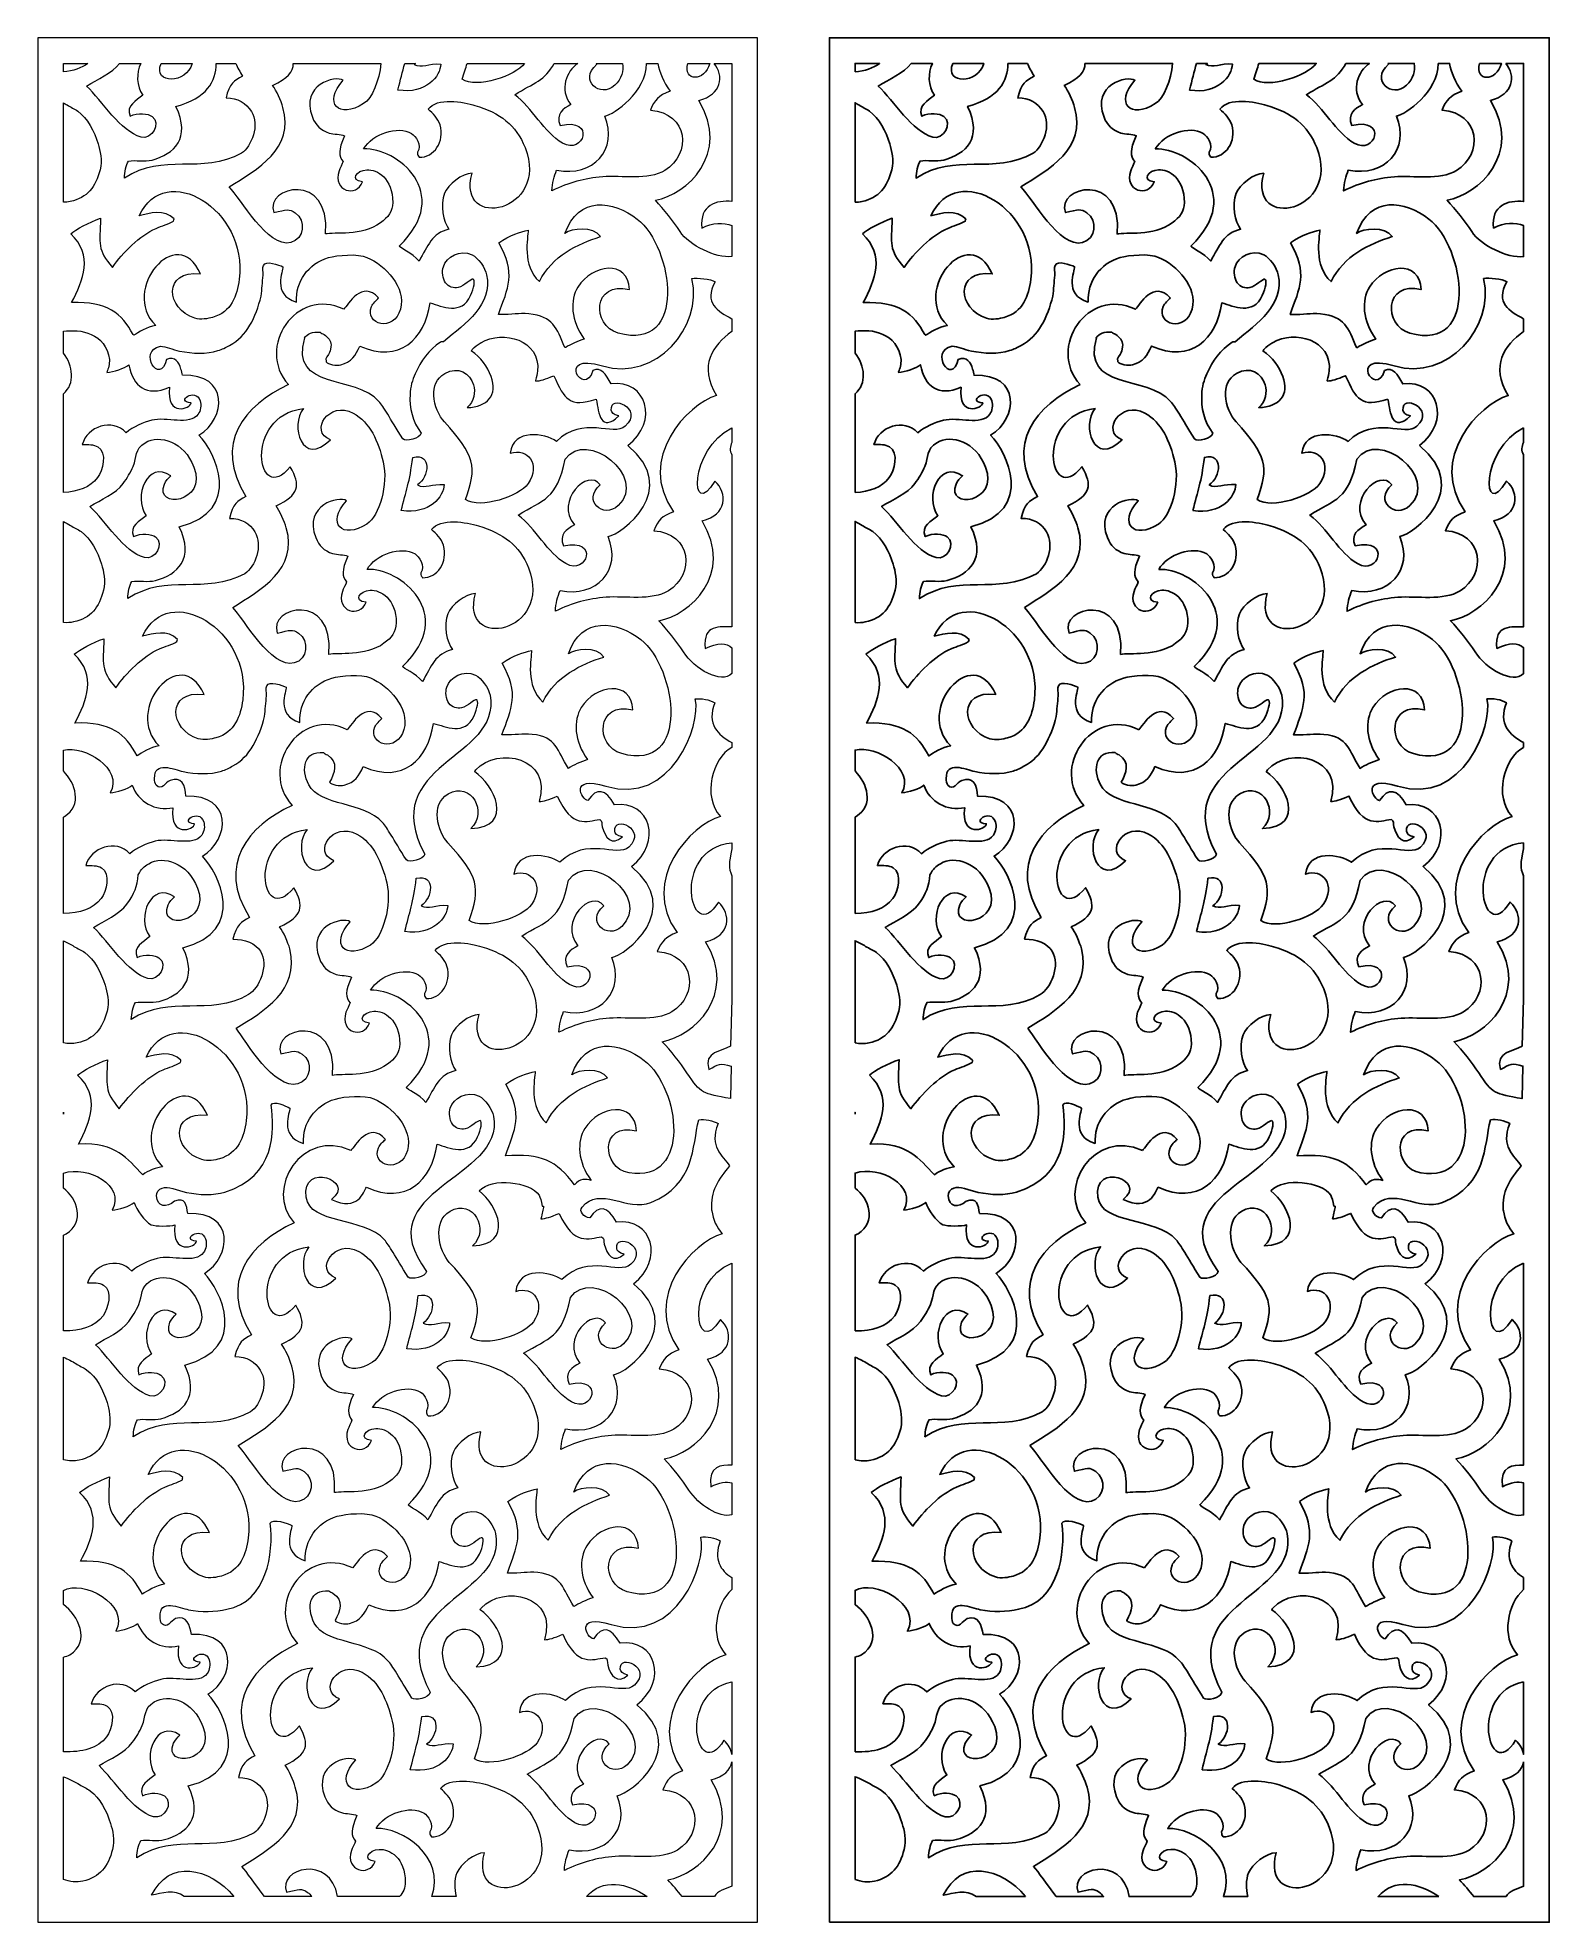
# Model space of a CAD drawing. Header units: centimetres. Extents: x 12.3 to 27.5, y -9.5 to 9.5.
import ezdxf

# ---------------------------------------------------------------- set-up
doc = ezdxf.new("R2010")
doc.units = ezdxf.units.CM
doc.header["$MEASUREMENT"] = 0
doc.layers.add('layer 1', color=7, linetype='Continuous')

msp = doc.modelspace()

# ---------------------------------------------------------------- linework, layer by layer
at = {"layer": 'layer 1', "color": 7, "lineweight": 9}
for points, knots in [([(12.26773, -9.50001), (12.26773, -9.50001), (12.26773, 9.50001), (12.26773, 9.50001), (12.26773, 9.50001), (12.26773, 9.50001), (19.52228, 9.50001), (19.52228, 9.50001), (19.52228, 9.50001), (19.52228, 9.50001), (19.52228, -9.50001), (19.52228, -9.50001), (19.52228, -9.50001), (19.52228, -9.50001), (12.26773, -9.50001), (12.26773, -9.50001)], [0, 0, 0, 0, 0.2, 0.2, 0.2, 0.2, 0.4, 0.4, 0.4, 0.4, 0.6, 0.6, 0.6, 0.6, 1, 1, 1, 1]), ([(12.52682, 9.15568), (12.62409, 9.16544), (12.70903, 9.19218), (12.77406, 9.24092), (12.77406, 9.24092), (12.77406, 9.24092), (12.52682, 9.24092), (12.52682, 9.24092), (12.52682, 9.24092), (12.52682, 9.24092), (12.52682, 9.15568), (12.52682, 9.15568)], [0, 0, 0, 0, 0.25, 0.25, 0.25, 0.25, 0.5, 0.5, 0.5, 0.5, 1, 1, 1, 1]), ([(13.09205, 9.24092), (13.01549, 9.13972), (12.86862, 9.08071), (12.76016, 9.01272), (12.76016, 9.01272), (12.91635, 8.86561), (13.10324, 8.5523), (13.3089, 8.49733), (13.3089, 8.49733), (13.41545, 8.46884), (13.51722, 8.63668), (13.41971, 8.70654), (13.41971, 8.70654), (13.38156, 8.73387), (13.27567, 8.75042), (13.19895, 8.70823), (13.19895, 8.70823), (13.15509, 8.81901), (13.26, 8.86358), (13.32647, 8.91979), (13.32647, 8.91979), (13.26048, 9.01273), (13.26133, 9.14535), (13.30554, 9.24092), (13.30554, 9.24092), (13.30554, 9.24092), (13.09205, 9.24092), (13.09205, 9.24092)], [0, 0, 0, 0, 0.125, 0.125, 0.125, 0.125, 0.25, 0.25, 0.25, 0.25, 0.375, 0.375, 0.375, 0.375, 0.5, 0.5, 0.5, 0.5, 0.625, 0.625, 0.625, 0.625, 0.75, 0.75, 0.75, 0.75, 1, 1, 1, 1]), ([(14.06639, 9.24092), (14.06753, 9.06187), (13.97056, 8.8875), (13.65993, 8.80735), (13.65993, 8.80735), (13.81548, 8.48544), (13.64254, 8.32763), (13.42032, 8.26637), (13.42032, 8.26637), (13.34626, 8.24595), (13.25228, 8.26873), (13.1824, 8.25643), (13.1824, 8.25643), (13.15693, 8.21361), (13.14345, 8.14906), (13.14109, 8.08398), (13.14109, 8.08398), (13.53362, 8.34151), (13.91743, 8.11467), (14.32204, 8.3346), (14.32204, 8.3346), (14.42071, 8.40444), (14.50856, 8.61694), (14.42049, 8.75673), (14.42049, 8.75673), (14.36975, 8.83727), (14.28584, 8.89594), (14.1655, 8.89281), (14.1655, 8.89281), (14.19785, 9.03883), (14.24882, 9.06818), (14.33154, 9.11252), (14.33154, 9.11252), (14.30445, 9.15638), (14.28173, 9.19917), (14.26295, 9.24092), (14.26295, 9.24092), (14.26295, 9.24092), (14.06639, 9.24092), (14.06639, 9.24092)], [0, 0, 0, 0, 0.09090909, 0.09090909, 0.09090909, 0.09090909, 0.18181818, 0.18181818, 0.18181818, 0.18181818, 0.27272727, 0.27272727, 0.27272727, 0.27272727, 0.36363636, 0.36363636, 0.36363636, 0.36363636, 0.45454545, 0.45454545, 0.45454545, 0.45454545, 0.54545455, 0.54545455, 0.54545455, 0.54545455, 0.63636364, 0.63636364, 0.63636364, 0.63636364, 0.72727273, 0.72727273, 0.72727273, 0.72727273, 0.81818182, 0.81818182, 0.81818182, 0.81818182, 1, 1, 1, 1]), ([(13.51199, 9.24092), (13.51165, 9.24016), (13.51132, 9.23941), (13.51102, 9.23867), (13.51102, 9.23867), (13.42337, 9.02571), (13.77009, 9.03433), (13.8239, 9.24092), (13.8239, 9.24092), (13.8239, 9.24092), (13.51199, 9.24092), (13.51199, 9.24092)], [0, 0, 0, 0, 0.25, 0.25, 0.25, 0.25, 0.5, 0.5, 0.5, 0.5, 1, 1, 1, 1]), ([(14.84221, 9.24092), (14.8461, 9.15436), (14.7855, 9.08945), (14.63491, 9.01758), (14.63491, 9.01758), (14.67369, 8.96733), (14.71903, 8.86238), (14.73853, 8.79648), (14.73853, 8.79648), (14.86143, 8.38094), (14.47931, 8.17206), (14.19847, 7.99539), (14.19847, 7.99539), (14.31121, 7.88387), (14.5842, 7.37512), (14.81797, 7.43466), (14.81797, 7.43466), (14.95503, 7.46956), (14.9727, 7.65842), (14.86281, 7.73493), (14.86281, 7.73493), (14.7994, 7.77907), (14.77779, 7.76693), (14.64814, 7.73629), (14.64814, 7.73629), (14.54857, 8.00639), (15.22434, 8.15497), (15.16753, 7.52094), (15.16753, 7.52094), (15.25539, 7.54174), (15.53356, 7.49566), (15.72256, 7.63274), (15.72256, 7.63274), (15.7982, 7.68762), (15.84526, 7.74971), (15.84572, 7.83855), (15.84572, 7.83855), (15.84698, 8.08355), (15.68742, 8.17304), (15.58409, 8.16861), (15.58409, 8.16861), (15.47748, 8.16405), (15.40865, 8.05964), (15.54203, 8.04738), (15.54203, 8.04738), (15.48074, 7.88526), (15.23756, 7.95199), (15.30386, 8.15673), (15.30386, 8.15673), (15.31132, 8.17977), (15.33842, 8.22948), (15.34535, 8.25161), (15.34535, 8.25161), (15.30061, 8.30706), (15.29352, 8.3658), (15.35934, 8.51153), (15.35934, 8.51153), (15.32018, 8.53007), (15.25184, 8.52391), (15.20477, 8.53864), (15.20477, 8.53864), (15.11799, 8.56579), (15.06625, 8.61871), (15.0356, 8.69863), (15.0356, 8.69863), (14.90852, 9.02998), (15.27116, 9.12183), (15.34654, 9.07037), (15.34654, 9.07037), (15.13589, 8.83801), (15.30473, 8.67655), (15.55101, 8.83515), (15.55101, 8.83515), (15.63885, 8.89171), (15.70974, 9.06533), (15.72641, 9.24092), (15.72641, 9.24092), (15.72641, 9.24092), (14.84221, 9.24092), (14.84221, 9.24092)], [0, 0, 0, 0, 0.04761905, 0.04761905, 0.04761905, 0.04761905, 0.0952381, 0.0952381, 0.0952381, 0.0952381, 0.14285714, 0.14285714, 0.14285714, 0.14285714, 0.19047619, 0.19047619, 0.19047619, 0.19047619, 0.23809524, 0.23809524, 0.23809524, 0.23809524, 0.28571429, 0.28571429, 0.28571429, 0.28571429, 0.33333333, 0.33333333, 0.33333333, 0.33333333, 0.38095238, 0.38095238, 0.38095238, 0.38095238, 0.42857143, 0.42857143, 0.42857143, 0.42857143, 0.47619048, 0.47619048, 0.47619048, 0.47619048, 0.52380952, 0.52380952, 0.52380952, 0.52380952, 0.57142857, 0.57142857, 0.57142857, 0.57142857, 0.61904762, 0.61904762, 0.61904762, 0.61904762, 0.66666667, 0.66666667, 0.66666667, 0.66666667, 0.71428571, 0.71428571, 0.71428571, 0.71428571, 0.76190476, 0.76190476, 0.76190476, 0.76190476, 0.80952381, 0.80952381, 0.80952381, 0.80952381, 0.85714286, 0.85714286, 0.85714286, 0.85714286, 0.9047619, 0.9047619, 0.9047619, 0.9047619, 1, 1, 1, 1]), ([(15.9663, 9.24092), (15.94551, 9.15335), (15.92234, 9.07788), (15.89739, 8.97177), (15.89739, 8.97177), (16.18255, 8.92801), (16.32591, 9.11178), (16.32894, 9.23405), (16.32894, 9.23405), (16.20897, 9.24446), (16.13414, 9.19003), (16.06153, 9.22929), (16.06153, 9.22929), (16.06664, 9.23286), (16.07159, 9.23676), (16.07637, 9.24092), (16.07637, 9.24092), (16.07637, 9.24092), (15.9663, 9.24092), (15.9663, 9.24092)], [0, 0, 0, 0, 0.16666667, 0.16666667, 0.16666667, 0.16666667, 0.33333333, 0.33333333, 0.33333333, 0.33333333, 0.5, 0.5, 0.5, 0.5, 0.66666667, 0.66666667, 0.66666667, 0.66666667, 1, 1, 1, 1]), ([(16.59399, 9.24092), (16.58265, 9.19308), (16.56593, 9.14088), (16.54454, 9.08181), (16.54454, 9.08181), (16.6918, 8.98286), (17.08453, 9.11508), (17.17363, 9.24092), (17.17363, 9.24092), (17.17363, 9.24092), (16.59399, 9.24092), (16.59399, 9.24092)], [0, 0, 0, 0, 0.25, 0.25, 0.25, 0.25, 0.5, 0.5, 0.5, 0.5, 1, 1, 1, 1]), ([(17.47042, 9.24092), (17.38551, 9.06901), (17.26158, 9.04236), (17.0747, 8.92556), (17.0747, 8.92556), (17.25034, 8.79319), (17.36959, 8.54502), (17.55669, 8.43591), (17.55669, 8.43591), (17.76782, 8.31279), (17.89893, 8.69838), (17.53212, 8.61599), (17.53212, 8.61599), (17.48336, 8.73018), (17.56207, 8.78516), (17.64147, 8.82619), (17.64147, 8.82619), (17.51574, 8.97784), (17.59928, 9.16272), (17.70956, 9.24092), (17.70956, 9.24092), (17.70956, 9.24092), (17.47042, 9.24092), (17.47042, 9.24092)], [0, 0, 0, 0, 0.14285714, 0.14285714, 0.14285714, 0.14285714, 0.28571429, 0.28571429, 0.28571429, 0.28571429, 0.42857143, 0.42857143, 0.42857143, 0.42857143, 0.57142857, 0.57142857, 0.57142857, 0.57142857, 0.71428571, 0.71428571, 0.71428571, 0.71428571, 1, 1, 1, 1]), ([(18.40124, 9.24092), (18.40282, 8.95303), (18.07714, 8.72397), (17.98149, 8.70958), (17.98149, 8.70958), (18.12298, 8.37476), (17.86565, 8.08947), (17.49682, 8.1647), (17.49682, 8.1647), (17.47428, 8.10479), (17.45268, 8.0346), (17.44994, 7.95586), (17.44994, 7.95586), (17.62377, 8.04093), (17.77666, 8.08248), (17.9609, 8.09707), (17.9609, 8.09707), (18.1518, 8.11218), (18.42028, 8.05821), (18.58855, 8.16197), (18.58855, 8.16197), (18.8578, 8.32797), (18.82697, 8.74082), (18.44129, 8.76841), (18.44129, 8.76841), (18.48569, 8.87679), (18.52084, 8.91371), (18.64029, 8.95981), (18.64029, 8.95981), (18.57337, 9.05372), (18.53457, 9.14832), (18.51748, 9.24092), (18.51748, 9.24092), (18.51748, 9.24092), (18.40124, 9.24092), (18.40124, 9.24092)], [0, 0, 0, 0, 0.1, 0.1, 0.1, 0.1, 0.2, 0.2, 0.2, 0.2, 0.3, 0.3, 0.3, 0.3, 0.4, 0.4, 0.4, 0.4, 0.5, 0.5, 0.5, 0.5, 0.6, 0.6, 0.6, 0.6, 0.7, 0.7, 0.7, 0.7, 0.8, 0.8, 0.8, 0.8, 1, 1, 1, 1]), ([(17.89368, 9.24092), (17.89615, 9.23799), (17.89856, 9.23495), (17.90087, 9.23166), (17.90087, 9.23166), (17.71573, 9.06959), (17.93766, 8.88389), (18.08235, 9.02107), (18.08235, 9.02107), (18.15259, 9.08765), (18.17331, 9.16506), (18.16109, 9.24092), (18.16109, 9.24092), (18.16109, 9.24092), (17.89368, 9.24092), (17.89368, 9.24092)], [0, 0, 0, 0, 0.2, 0.2, 0.2, 0.2, 0.4, 0.4, 0.4, 0.4, 0.6, 0.6, 0.6, 0.6, 1, 1, 1, 1]), ([(19.0835, 9.24092), (19.18525, 9.11776), (19.16437, 8.92329), (18.92828, 8.86817), (18.92828, 8.86817), (19.25724, 8.32515), (18.80529, 7.91711), (18.49196, 7.8606), (18.49196, 7.8606), (18.57957, 7.76888), (18.67088, 7.65327), (18.74055, 7.54562), (18.74055, 7.54562), (18.83272, 7.40318), (19.10086, 7.27695), (19.26319, 7.29275), (19.26319, 7.29275), (19.26319, 7.29275), (19.26319, 7.60655), (19.26319, 7.60655), (19.26319, 7.60655), (19.18054, 7.63993), (19.0688, 7.6367), (18.96079, 7.58066), (18.96079, 7.58066), (18.93343, 7.8138), (19.10825, 7.86564), (19.26319, 7.84809), (19.26319, 7.84809), (19.26319, 7.84809), (19.26319, 9.24092), (19.26319, 9.24092), (19.26319, 9.24092), (19.26319, 9.24092), (19.0835, 9.24092), (19.0835, 9.24092)], [0, 0, 0, 0, 0.1, 0.1, 0.1, 0.1, 0.2, 0.2, 0.2, 0.2, 0.3, 0.3, 0.3, 0.3, 0.4, 0.4, 0.4, 0.4, 0.5, 0.5, 0.5, 0.5, 0.6, 0.6, 0.6, 0.6, 0.7, 0.7, 0.7, 0.7, 0.8, 0.8, 0.8, 0.8, 1, 1, 1, 1]), ([(18.81832, 9.24092), (18.76843, 9.05634), (18.98915, 9.05101), (19.04037, 9.24092), (19.04037, 9.24092), (19.04037, 9.24092), (18.81832, 9.24092), (18.81832, 9.24092)], [0, 0, 0, 0, 0.33333333, 0.33333333, 0.33333333, 0.33333333, 1, 1, 1, 1]), ([(12.52682, 7.8406), (12.55103, 7.8405), (12.57443, 7.84298), (12.59551, 7.84779), (12.59551, 7.84779), (12.77047, 7.88769), (12.85044, 7.99326), (12.89674, 8.16838), (12.89674, 8.16838), (12.92111, 8.26057), (12.89618, 8.36507), (12.87653, 8.42933), (12.87653, 8.42933), (12.83718, 8.55804), (12.76992, 8.68709), (12.67094, 8.75936), (12.67094, 8.75936), (12.63676, 8.7843), (12.59925, 8.79795), (12.56302, 8.82173), (12.56302, 8.82173), (12.55158, 8.82923), (12.53946, 8.83646), (12.52682, 8.84343), (12.52682, 8.84343), (12.52682, 8.84343), (12.52682, 7.8406), (12.52682, 7.8406)], [0, 0, 0, 0, 0.125, 0.125, 0.125, 0.125, 0.25, 0.25, 0.25, 0.25, 0.375, 0.375, 0.375, 0.375, 0.5, 0.5, 0.5, 0.5, 0.625, 0.625, 0.625, 0.625, 0.75, 0.75, 0.75, 0.75, 1, 1, 1, 1]), ([(15.5521, 8.37829), (15.8803, 8.3958), (16.46833, 7.93448), (15.91103, 7.39982), (15.91103, 7.39982), (15.91235, 7.38144), (16.04103, 7.32994), (16.11018, 7.24823), (16.11018, 7.24823), (16.19946, 7.39986), (16.23949, 7.53051), (16.41201, 7.5693), (16.41201, 7.5693), (16.35698, 7.64059), (16.31979, 7.81779), (16.36658, 7.93095), (16.36658, 7.93095), (16.40216, 8.01705), (16.54476, 8.13454), (16.6449, 8.13399), (16.6449, 8.13399), (16.48159, 7.54208), (17.43476, 7.7382), (17.17877, 8.39276), (17.17877, 8.39276), (17.08893, 8.62244), (16.92453, 8.74065), (16.6743, 8.81784), (16.6743, 8.81784), (16.55825, 8.85362), (16.28967, 8.89968), (16.20274, 8.78061), (16.20274, 8.78061), (16.24836, 8.73698), (16.30203, 8.68908), (16.3217, 8.622), (16.3217, 8.622), (16.37186, 8.45099), (16.26027, 8.29099), (16.11165, 8.29432), (16.11165, 8.29432), (16.10066, 8.31173), (16.09402, 8.31338), (16.09478, 8.34504), (16.09478, 8.34504), (16.14285, 8.41264), (16.07345, 8.51203), (16.03604, 8.53396), (16.03604, 8.53396), (15.89412, 8.61713), (15.64144, 8.53185), (15.5521, 8.37829)], [0, 0, 0, 0, 0.07142857, 0.07142857, 0.07142857, 0.07142857, 0.14285714, 0.14285714, 0.14285714, 0.14285714, 0.21428571, 0.21428571, 0.21428571, 0.21428571, 0.28571429, 0.28571429, 0.28571429, 0.28571429, 0.35714286, 0.35714286, 0.35714286, 0.35714286, 0.42857143, 0.42857143, 0.42857143, 0.42857143, 0.5, 0.5, 0.5, 0.5, 0.57142857, 0.57142857, 0.57142857, 0.57142857, 0.64285714, 0.64285714, 0.64285714, 0.64285714, 0.71428571, 0.71428571, 0.71428571, 0.71428571, 0.78571429, 0.78571429, 0.78571429, 0.78571429, 0.85714286, 0.85714286, 0.85714286, 0.85714286, 1, 1, 1, 1]), ([(12.60026, 7.52331), (12.83083, 7.30721), (12.72864, 7.05634), (12.60849, 6.82871), (12.60849, 6.82871), (12.97007, 6.84175), (13.1136, 6.72255), (13.22989, 6.50613), (13.22989, 6.50613), (13.23199, 6.50375), (13.23426, 6.50155), (13.23676, 6.49956), (13.23676, 6.49956), (13.28007, 6.52832), (13.37102, 6.58611), (13.45642, 6.59973), (13.45642, 6.59973), (13.09226, 6.95587), (13.67453, 7.6482), (13.90926, 7.11828), (13.90926, 7.11828), (13.52382, 7.16394), (13.56083, 6.76085), (13.85126, 6.67105), (13.85126, 6.67105), (13.90884, 6.65325), (13.98544, 6.66757), (14.02966, 6.67983), (14.02966, 6.67983), (14.21866, 6.7322), (14.27805, 6.9004), (14.29905, 7.06436), (14.29905, 7.06436), (14.38987, 7.77354), (13.55071, 8.26894), (13.29052, 7.70525), (13.29052, 7.70525), (13.39546, 7.73122), (13.54528, 7.77331), (13.64137, 7.67277), (13.64137, 7.67277), (13.63757, 7.6682), (13.63934, 7.65781), (13.63618, 7.65002), (13.63618, 7.65002), (13.58423, 7.61945), (13.52071, 7.60258), (13.46057, 7.57721), (13.46057, 7.57721), (13.29493, 7.50734), (13.12487, 7.33026), (13.0198, 7.18449), (13.0198, 7.18449), (12.86661, 7.36099), (12.89204, 7.42166), (12.9009, 7.67892), (12.9009, 7.67892), (12.78785, 7.64184), (12.65166, 7.56684), (12.60026, 7.52331)], [0, 0, 0, 0, 0.0625, 0.0625, 0.0625, 0.0625, 0.125, 0.125, 0.125, 0.125, 0.1875, 0.1875, 0.1875, 0.1875, 0.25, 0.25, 0.25, 0.25, 0.3125, 0.3125, 0.3125, 0.3125, 0.375, 0.375, 0.375, 0.375, 0.4375, 0.4375, 0.4375, 0.4375, 0.5, 0.5, 0.5, 0.5, 0.5625, 0.5625, 0.5625, 0.5625, 0.625, 0.625, 0.625, 0.625, 0.6875, 0.6875, 0.6875, 0.6875, 0.75, 0.75, 0.75, 0.75, 0.8125, 0.8125, 0.8125, 0.8125, 0.875, 0.875, 0.875, 0.875, 1, 1, 1, 1]), ([(16.91468, 7.43158), (17.09131, 7.12389), (17.00661, 6.97778), (16.91122, 6.7099), (16.91122, 6.7099), (17.06339, 6.70584), (17.10624, 6.72612), (17.2173, 6.71515), (17.2173, 6.71515), (17.46292, 6.69092), (17.49685, 6.57354), (17.57806, 6.37785), (17.57806, 6.37785), (17.58167, 6.37747), (17.58549, 6.37742), (17.58934, 6.37766), (17.58934, 6.37766), (17.63565, 6.40741), (17.711, 6.44057), (17.77414, 6.46223), (17.77414, 6.46223), (17.63898, 6.64507), (17.62836, 6.85419), (17.71122, 6.98619), (17.71122, 6.98619), (17.85484, 7.215), (18.21494, 7.26894), (18.23105, 6.96126), (18.23105, 6.96126), (17.85997, 7.0534), (17.84625, 6.59669), (18.11839, 6.52124), (18.11839, 6.52124), (18.81944, 6.3269), (18.67375, 7.38597), (18.31005, 7.67172), (18.31005, 7.67172), (18.06912, 7.86097), (17.71572, 7.90906), (17.58076, 7.52743), (17.58076, 7.52743), (17.64576, 7.57689), (17.86728, 7.60409), (17.9397, 7.49464), (17.9397, 7.49464), (17.70976, 7.42184), (17.44988, 7.30011), (17.32283, 7.04072), (17.32283, 7.04072), (17.14441, 7.20442), (17.20763, 7.4842), (17.2106, 7.56046), (17.2106, 7.56046), (17.13586, 7.54361), (17.02173, 7.50982), (16.91468, 7.43158)], [0, 0, 0, 0, 0.06666667, 0.06666667, 0.06666667, 0.06666667, 0.13333333, 0.13333333, 0.13333333, 0.13333333, 0.2, 0.2, 0.2, 0.2, 0.26666667, 0.26666667, 0.26666667, 0.26666667, 0.33333333, 0.33333333, 0.33333333, 0.33333333, 0.4, 0.4, 0.4, 0.4, 0.46666667, 0.46666667, 0.46666667, 0.46666667, 0.53333333, 0.53333333, 0.53333333, 0.53333333, 0.6, 0.6, 0.6, 0.6, 0.66666667, 0.66666667, 0.66666667, 0.66666667, 0.73333333, 0.73333333, 0.73333333, 0.73333333, 0.8, 0.8, 0.8, 0.8, 0.86666667, 0.86666667, 0.86666667, 0.86666667, 1, 1, 1, 1]), ([(14.79398, 6.00317), (14.46029, 6.37501), (14.87068, 6.99474), (15.35215, 6.76209), (15.35215, 6.76209), (15.39245, 6.80476), (15.5377, 7.06525), (15.70246, 6.87576), (15.70246, 6.87576), (15.68068, 6.85287), (15.64367, 6.82069), (15.63161, 6.79092), (15.63161, 6.79092), (15.55686, 6.60642), (15.85763, 6.5259), (15.92323, 6.76459), (15.92323, 6.76459), (15.98301, 6.98209), (15.76972, 7.20483), (15.58588, 7.28554), (15.58588, 7.28554), (15.49479, 7.32553), (15.28495, 7.30924), (15.1975, 7.28256), (15.1975, 7.28256), (14.98965, 7.21916), (14.86758, 7.04318), (14.87449, 6.83466), (14.87449, 6.83466), (14.62342, 6.91027), (14.74335, 7.15349), (14.73813, 7.19019), (14.73813, 7.19019), (14.7001, 7.21014), (14.56519, 7.25764), (14.54209, 7.20474), (14.54209, 7.20474), (14.5273, 7.18135), (14.54208, 7.13763), (14.53932, 7.10431), (14.53932, 7.10431), (14.53282, 7.03445), (14.52632, 6.96456), (14.51983, 6.89471), (14.51983, 6.89471), (14.4633, 6.68157), (14.3781, 6.48928), (14.20022, 6.39814), (14.20022, 6.39814), (14.16475, 6.37595), (14.12619, 6.35787), (14.08436, 6.34484), (14.08436, 6.34484), (13.97051, 6.30935), (13.82522, 6.3139), (13.69819, 6.34068), (13.69819, 6.34068), (13.62541, 6.35603), (13.55956, 6.38479), (13.50482, 6.39013), (13.50482, 6.39013), (13.26782, 6.34218), (13.50078, 5.98181), (13.56626, 6.2558), (13.56626, 6.2558), (13.65357, 6.29077), (13.69146, 6.22836), (13.71123, 6.15956), (13.71123, 6.15956), (13.71758, 6.1386), (13.72216, 6.11682), (13.72586, 6.09684), (13.72586, 6.09684), (14.20168, 6.11354), (14.16767, 5.65897), (13.89238, 5.49304), (13.89238, 5.49304), (14.05469, 5.32537), (14.34902, 4.73775), (13.6942, 4.5688), (13.6942, 4.5688), (13.84975, 4.24688), (13.67681, 4.08907), (13.45459, 4.02781), (13.45459, 4.02781), (13.38053, 4.0074), (13.28655, 4.03017), (13.21667, 4.01787), (13.21667, 4.01787), (13.1912, 3.97505), (13.17771, 3.9105), (13.17536, 3.84542), (13.17536, 3.84542), (13.56789, 4.10296), (13.9517, 3.87611), (14.35631, 4.09604), (14.35631, 4.09604), (14.45498, 4.16588), (14.54283, 4.37839), (14.45476, 4.51817), (14.45476, 4.51817), (14.40402, 4.59871), (14.32011, 4.65738), (14.19977, 4.65425), (14.19977, 4.65425), (14.23212, 4.80027), (14.28309, 4.82963), (14.36581, 4.87396), (14.36581, 4.87396), (14.03347, 5.41212), (14.34719, 5.79094), (14.79398, 6.00317)], [0, 0, 0, 0, 0.03448276, 0.03448276, 0.03448276, 0.03448276, 0.06896552, 0.06896552, 0.06896552, 0.06896552, 0.10344828, 0.10344828, 0.10344828, 0.10344828, 0.13793103, 0.13793103, 0.13793103, 0.13793103, 0.17241379, 0.17241379, 0.17241379, 0.17241379, 0.20689655, 0.20689655, 0.20689655, 0.20689655, 0.24137931, 0.24137931, 0.24137931, 0.24137931, 0.27586207, 0.27586207, 0.27586207, 0.27586207, 0.31034483, 0.31034483, 0.31034483, 0.31034483, 0.34482759, 0.34482759, 0.34482759, 0.34482759, 0.37931034, 0.37931034, 0.37931034, 0.37931034, 0.4137931, 0.4137931, 0.4137931, 0.4137931, 0.44827586, 0.44827586, 0.44827586, 0.44827586, 0.48275862, 0.48275862, 0.48275862, 0.48275862, 0.51724138, 0.51724138, 0.51724138, 0.51724138, 0.55172414, 0.55172414, 0.55172414, 0.55172414, 0.5862069, 0.5862069, 0.5862069, 0.5862069, 0.62068966, 0.62068966, 0.62068966, 0.62068966, 0.65517241, 0.65517241, 0.65517241, 0.65517241, 0.68965517, 0.68965517, 0.68965517, 0.68965517, 0.72413793, 0.72413793, 0.72413793, 0.72413793, 0.75862069, 0.75862069, 0.75862069, 0.75862069, 0.79310345, 0.79310345, 0.79310345, 0.79310345, 0.82758621, 0.82758621, 0.82758621, 0.82758621, 0.86206897, 0.86206897, 0.86206897, 0.86206897, 0.89655172, 0.89655172, 0.89655172, 0.89655172, 0.93103448, 0.93103448, 0.93103448, 0.93103448, 1, 1, 1, 1]), ([(16.02102, 5.90161), (16.02266, 5.9798), (16.04145, 6.04931), (16.07216, 6.11259), (16.07216, 6.11259), (16.12459, 6.23887), (16.21323, 6.35192), (16.32571, 6.43087), (16.32571, 6.43087), (16.32571, 6.43087), (16.33215, 6.43537), (16.33215, 6.43537), (16.33215, 6.43537), (16.33215, 6.43537), (16.35556, 6.43473), (16.35556, 6.43473), (16.35556, 6.43473), (16.58867, 6.62925), (16.84847, 6.80087), (16.79161, 7.11064), (16.79161, 7.11064), (16.77951, 7.1766), (16.7021, 7.28378), (16.6464, 7.31108), (16.6464, 7.31108), (16.52253, 7.37176), (16.38658, 7.28971), (16.35529, 7.19122), (16.35529, 7.19122), (16.33965, 7.14197), (16.34718, 7.07072), (16.37732, 7.02824), (16.37732, 7.02824), (16.40745, 6.98578), (16.46021, 6.97209), (16.50482, 6.98151), (16.50482, 6.98151), (16.56524, 6.99428), (16.63243, 7.07332), (16.65732, 7.06466), (16.65732, 7.06466), (16.67665, 7.05793), (16.66704, 6.97841), (16.63049, 6.90038), (16.63049, 6.90038), (16.53521, 6.69697), (16.3457, 6.79193), (16.22215, 6.82585), (16.22215, 6.82585), (16.16982, 6.46171), (15.90958, 6.21213), (15.51464, 6.39061), (15.51464, 6.39061), (15.47041, 6.2946), (15.43046, 6.23088), (15.32066, 6.20219), (15.32066, 6.20219), (15.28189, 6.19207), (15.18909, 6.20485), (15.17534, 6.23362), (15.17534, 6.23362), (15.17534, 6.23362), (15.17613, 6.23503), (15.17613, 6.23503), (15.17613, 6.23503), (15.17521, 6.23626), (15.17442, 6.23754), (15.1738, 6.23883), (15.1738, 6.23883), (15.16029, 6.26662), (15.19846, 6.30331), (15.20815, 6.32468), (15.20815, 6.32468), (15.21772, 6.34575), (15.22317, 6.37473), (15.22421, 6.40423), (15.22421, 6.40423), (15.21925, 6.44254), (15.19873, 6.47834), (15.15324, 6.50719), (15.15324, 6.50719), (15.13575, 6.51828), (15.12552, 6.51712), (15.11279, 6.53115), (15.11279, 6.53115), (15.03694, 6.53887), (14.98492, 6.51501), (14.95484, 6.47341), (14.95484, 6.47341), (14.95484, 6.47341), (14.95833, 6.47331), (14.95833, 6.47331), (14.95833, 6.47331), (14.80731, 5.93964), (15.47086, 6.10486), (15.70617, 5.83126), (15.70617, 5.83126), (15.75577, 5.77885), (15.81182, 5.66845), (15.94701, 5.45458), (15.94701, 5.45458), (15.97606, 5.42574), (16.12183, 5.45378), (16.13135, 5.51343), (16.13135, 5.51343), (16.04361, 5.63107), (16.01098, 5.76738), (16.02102, 5.90161)], [0, 0, 0, 0, 0.03571429, 0.03571429, 0.03571429, 0.03571429, 0.07142857, 0.07142857, 0.07142857, 0.07142857, 0.10714286, 0.10714286, 0.10714286, 0.10714286, 0.14285714, 0.14285714, 0.14285714, 0.14285714, 0.17857143, 0.17857143, 0.17857143, 0.17857143, 0.21428571, 0.21428571, 0.21428571, 0.21428571, 0.25, 0.25, 0.25, 0.25, 0.28571429, 0.28571429, 0.28571429, 0.28571429, 0.32142857, 0.32142857, 0.32142857, 0.32142857, 0.35714286, 0.35714286, 0.35714286, 0.35714286, 0.39285714, 0.39285714, 0.39285714, 0.39285714, 0.42857143, 0.42857143, 0.42857143, 0.42857143, 0.46428571, 0.46428571, 0.46428571, 0.46428571, 0.5, 0.5, 0.5, 0.5, 0.53571429, 0.53571429, 0.53571429, 0.53571429, 0.57142857, 0.57142857, 0.57142857, 0.57142857, 0.60714286, 0.60714286, 0.60714286, 0.60714286, 0.64285714, 0.64285714, 0.64285714, 0.64285714, 0.67857143, 0.67857143, 0.67857143, 0.67857143, 0.71428571, 0.71428571, 0.71428571, 0.71428571, 0.75, 0.75, 0.75, 0.75, 0.78571429, 0.78571429, 0.78571429, 0.78571429, 0.82142857, 0.82142857, 0.82142857, 0.82142857, 0.85714286, 0.85714286, 0.85714286, 0.85714286, 0.89285714, 0.89285714, 0.89285714, 0.89285714, 0.92857143, 0.92857143, 0.92857143, 0.92857143, 1, 1, 1, 1]), ([(19.26319, 6.6664), (19.12038, 6.74247), (18.97405, 6.82554), (19.09496, 7.03971), (19.09496, 7.03971), (19.04912, 7.06802), (18.91532, 7.08268), (18.85994, 7.0718), (18.85994, 7.0718), (18.97385, 6.5789), (18.49678, 6.02788), (17.95855, 6.19218), (17.95855, 6.19218), (17.47757, 6.33892), (17.77848, 5.85427), (17.86224, 6.14437), (17.86224, 6.14437), (17.94813, 6.18249), (17.98864, 6.11003), (18.04541, 6.00878), (18.04541, 6.00878), (18.40585, 6.05688), (18.52954, 5.62991), (18.21468, 5.38829), (18.21468, 5.38829), (18.75457, 4.94721), (18.15195, 4.49151), (18.01576, 4.47103), (18.01576, 4.47103), (18.15725, 4.1362), (17.89992, 3.85091), (17.53109, 3.92615), (17.53109, 3.92615), (17.50855, 3.86623), (17.48695, 3.79605), (17.48421, 3.7173), (17.48421, 3.7173), (17.65804, 3.80237), (17.81092, 3.84393), (17.99517, 3.85851), (17.99517, 3.85851), (18.18607, 3.87363), (18.45455, 3.81965), (18.62282, 3.92341), (18.62282, 3.92341), (18.89207, 4.08941), (18.86125, 4.50227), (18.47556, 4.52985), (18.47556, 4.52985), (18.51996, 4.63824), (18.55512, 4.67515), (18.67456, 4.72125), (18.67456, 4.72125), (18.29481, 5.25417), (18.81717, 5.80959), (19.10873, 5.89183), (19.10873, 5.89183), (18.92591, 6.19699), (19.06723, 6.39834), (19.26319, 6.53757), (19.26319, 6.53757), (19.26319, 6.53757), (19.26319, 6.6664), (19.26319, 6.6664)], [0, 0, 0, 0, 0.05882353, 0.05882353, 0.05882353, 0.05882353, 0.11764706, 0.11764706, 0.11764706, 0.11764706, 0.17647059, 0.17647059, 0.17647059, 0.17647059, 0.23529412, 0.23529412, 0.23529412, 0.23529412, 0.29411765, 0.29411765, 0.29411765, 0.29411765, 0.35294118, 0.35294118, 0.35294118, 0.35294118, 0.41176471, 0.41176471, 0.41176471, 0.41176471, 0.47058824, 0.47058824, 0.47058824, 0.47058824, 0.52941176, 0.52941176, 0.52941176, 0.52941176, 0.58823529, 0.58823529, 0.58823529, 0.58823529, 0.64705882, 0.64705882, 0.64705882, 0.64705882, 0.70588235, 0.70588235, 0.70588235, 0.70588235, 0.76470588, 0.76470588, 0.76470588, 0.76470588, 0.82352941, 0.82352941, 0.82352941, 0.82352941, 0.88235294, 0.88235294, 0.88235294, 0.88235294, 1, 1, 1, 1]), ([(12.52682, 4.91442), (12.67476, 4.92314), (12.79767, 4.96769), (12.87097, 5.06442), (12.87097, 5.06442), (12.92374, 5.13403), (12.96976, 5.31821), (12.87498, 5.37494), (12.87498, 5.37494), (12.83052, 5.40155), (12.77779, 5.39725), (12.71571, 5.39762), (12.71571, 5.39762), (12.76653, 5.57896), (13.01944, 5.67026), (13.1599, 5.51668), (13.1599, 5.51668), (13.22728, 5.57615), (13.33138, 5.62163), (13.41687, 5.64321), (13.41687, 5.64321), (13.56524, 5.68068), (13.79928, 5.58494), (13.88449, 5.7034), (13.88449, 5.7034), (13.9086, 5.73691), (13.9193, 5.79458), (13.90448, 5.83992), (13.90448, 5.83992), (13.85877, 5.97971), (13.64687, 5.8257), (13.81347, 5.81881), (13.81347, 5.81881), (13.81102, 5.76046), (13.56077, 5.67098), (13.5946, 5.97523), (13.5946, 5.97523), (13.35921, 5.87797), (13.23214, 5.97987), (13.18522, 6.20292), (13.18522, 6.20292), (13.14662, 6.1659), (13.02856, 6.13161), (12.96466, 6.1245), (12.96466, 6.1245), (12.9657, 6.12641), (12.96656, 6.12833), (12.96754, 6.13024), (12.96754, 6.13024), (12.96754, 6.13024), (12.96312, 6.12971), (12.96312, 6.12971), (12.96312, 6.12971), (12.98262, 6.16562), (12.99123, 6.20924), (12.9903, 6.25479), (12.9903, 6.25479), (12.95395, 6.52502), (12.6951, 6.56564), (12.52682, 6.53996), (12.52682, 6.53996), (12.52682, 6.53996), (12.52682, 6.31853), (12.52682, 6.31853), (12.52682, 6.31853), (12.62452, 6.19724), (12.64799, 6.00931), (12.52682, 5.91069), (12.52682, 5.91069), (12.52682, 5.91069), (12.52682, 4.91442), (12.52682, 4.91442)], [0, 0, 0, 0, 0.05263158, 0.05263158, 0.05263158, 0.05263158, 0.10526316, 0.10526316, 0.10526316, 0.10526316, 0.15789474, 0.15789474, 0.15789474, 0.15789474, 0.21052632, 0.21052632, 0.21052632, 0.21052632, 0.26315789, 0.26315789, 0.26315789, 0.26315789, 0.31578947, 0.31578947, 0.31578947, 0.31578947, 0.36842105, 0.36842105, 0.36842105, 0.36842105, 0.42105263, 0.42105263, 0.42105263, 0.42105263, 0.47368421, 0.47368421, 0.47368421, 0.47368421, 0.52631579, 0.52631579, 0.52631579, 0.52631579, 0.57894737, 0.57894737, 0.57894737, 0.57894737, 0.63157895, 0.63157895, 0.63157895, 0.63157895, 0.68421053, 0.68421053, 0.68421053, 0.68421053, 0.73684211, 0.73684211, 0.73684211, 0.73684211, 0.78947368, 0.78947368, 0.78947368, 0.78947368, 0.84210526, 0.84210526, 0.84210526, 0.84210526, 0.89473684, 0.89473684, 0.89473684, 0.89473684, 1, 1, 1, 1]), ([(17.89672, 5.85697), (17.62577, 5.76866), (17.57666, 5.85048), (17.46925, 6.09261), (17.46925, 6.09261), (17.38205, 6.05586), (17.32924, 6.03924), (17.28502, 6.03831), (17.28502, 6.03831), (17.28558, 6.0401), (17.28604, 6.04183), (17.28659, 6.04361), (17.28659, 6.04361), (17.28659, 6.04361), (17.28348, 6.04352), (17.28348, 6.04352), (17.28348, 6.04352), (17.2929, 6.08266), (17.30103, 6.11229), (17.30572, 6.13893), (17.30572, 6.13893), (17.33335, 6.45355), (16.9618, 6.55582), (16.7319, 6.42434), (16.7319, 6.42434), (16.7319, 6.42434), (16.73613, 6.42422), (16.73613, 6.42422), (16.73613, 6.42422), (16.73326, 6.42346), (16.73049, 6.4227), (16.7278, 6.42191), (16.7278, 6.42191), (16.69802, 6.4044), (16.67069, 6.38293), (16.64705, 6.3574), (16.64705, 6.3574), (16.64386, 6.35277), (16.64062, 6.34778), (16.6373, 6.3424), (16.6373, 6.3424), (16.73078, 6.27905), (16.80387, 6.1815), (16.83579, 6.08473), (16.83579, 6.08473), (16.91057, 5.89389), (16.79531, 5.77877), (16.59527, 5.77016), (16.59527, 5.77016), (16.6658, 5.83491), (16.6811, 5.92478), (16.65931, 6.00103), (16.65931, 6.00103), (16.6243, 6.1138), (16.50757, 6.19426), (16.36889, 6.11386), (16.36889, 6.11386), (16.28448, 6.06493), (16.25578, 5.98078), (16.25916, 5.89328), (16.25916, 5.89328), (16.25916, 5.89328), (16.25785, 5.89332), (16.25785, 5.89332), (16.25785, 5.89332), (16.26325, 5.79115), (16.31164, 5.68529), (16.36565, 5.62624), (16.36565, 5.62624), (16.67265, 5.29061), (16.69883, 5.17468), (16.57881, 4.84326), (16.57881, 4.84326), (16.72671, 4.74387), (17.12229, 4.87769), (17.20909, 5.00401), (17.20909, 5.00401), (17.33918, 5.20013), (17.20427, 5.37198), (17.03026, 5.31045), (17.03026, 5.31045), (17.05676, 5.56368), (17.38005, 5.51244), (17.49496, 5.4301), (17.49496, 5.4301), (17.76779, 5.69759), (18.06733, 5.47142), (18.18902, 5.58454), (18.18902, 5.58454), (18.37894, 5.76108), (18.02826, 5.91315), (18.04779, 5.74495), (18.04779, 5.74495), (18.0504, 5.72252), (18.066, 5.6997), (18.12332, 5.68685), (18.12332, 5.68685), (17.94038, 5.51565), (17.92169, 5.70826), (17.89672, 5.85697)], [0, 0, 0, 0, 0.03846154, 0.03846154, 0.03846154, 0.03846154, 0.07692308, 0.07692308, 0.07692308, 0.07692308, 0.11538462, 0.11538462, 0.11538462, 0.11538462, 0.15384615, 0.15384615, 0.15384615, 0.15384615, 0.19230769, 0.19230769, 0.19230769, 0.19230769, 0.23076923, 0.23076923, 0.23076923, 0.23076923, 0.26923077, 0.26923077, 0.26923077, 0.26923077, 0.30769231, 0.30769231, 0.30769231, 0.30769231, 0.34615385, 0.34615385, 0.34615385, 0.34615385, 0.38461538, 0.38461538, 0.38461538, 0.38461538, 0.42307692, 0.42307692, 0.42307692, 0.42307692, 0.46153846, 0.46153846, 0.46153846, 0.46153846, 0.5, 0.5, 0.5, 0.5, 0.53846154, 0.53846154, 0.53846154, 0.53846154, 0.57692308, 0.57692308, 0.57692308, 0.57692308, 0.61538462, 0.61538462, 0.61538462, 0.61538462, 0.65384615, 0.65384615, 0.65384615, 0.65384615, 0.69230769, 0.69230769, 0.69230769, 0.69230769, 0.73076923, 0.73076923, 0.73076923, 0.73076923, 0.76923077, 0.76923077, 0.76923077, 0.76923077, 0.80769231, 0.80769231, 0.80769231, 0.80769231, 0.84615385, 0.84615385, 0.84615385, 0.84615385, 0.88461538, 0.88461538, 0.88461538, 0.88461538, 0.92307692, 0.92307692, 0.92307692, 0.92307692, 1, 1, 1, 1]), ([(14.23274, 3.75684), (14.34548, 3.64532), (14.61847, 3.13656), (14.85224, 3.1961), (14.85224, 3.1961), (14.9893, 3.23101), (15.00697, 3.41986), (14.89708, 3.49637), (14.89708, 3.49637), (14.83367, 3.54051), (14.81205, 3.52837), (14.68241, 3.49773), (14.68241, 3.49773), (14.58284, 3.76783), (15.25861, 3.91642), (15.2018, 3.28239), (15.2018, 3.28239), (15.28966, 3.30319), (15.56783, 3.2571), (15.75683, 3.39419), (15.75683, 3.39419), (15.83247, 3.44906), (15.87953, 3.51115), (15.87999, 3.59999), (15.87999, 3.59999), (15.88125, 3.84499), (15.72169, 3.93449), (15.61836, 3.93005), (15.61836, 3.93005), (15.51175, 3.92549), (15.44292, 3.82109), (15.5763, 3.80883), (15.5763, 3.80883), (15.51501, 3.64671), (15.27183, 3.71344), (15.33813, 3.91818), (15.33813, 3.91818), (15.3456, 3.94121), (15.37269, 3.99092), (15.37962, 4.01306), (15.37962, 4.01306), (15.33487, 4.0685), (15.32779, 4.12725), (15.39361, 4.27297), (15.39361, 4.27297), (15.35445, 4.29152), (15.28611, 4.28536), (15.23904, 4.30008), (15.23904, 4.30008), (15.15226, 4.32724), (15.10052, 4.38016), (15.06986, 4.46007), (15.06986, 4.46007), (14.94279, 4.79143), (15.30543, 4.88327), (15.38081, 4.83181), (15.38081, 4.83181), (15.17016, 4.59945), (15.339, 4.43799), (15.58528, 4.5966), (15.58528, 4.5966), (15.71121, 4.67768), (15.80234, 4.99934), (15.74875, 5.2225), (15.74875, 5.2225), (15.69894, 5.42979), (15.61752, 5.62264), (15.44714, 5.71507), (15.44714, 5.71507), (15.20739, 5.84511), (14.99603, 5.53085), (15.21727, 5.44592), (15.21727, 5.44592), (14.9303, 5.16276), (14.80673, 5.59384), (14.9459, 5.76089), (14.9459, 5.76089), (14.33407, 5.69128), (14.47747, 4.75501), (14.81323, 5.17411), (14.81323, 5.17411), (14.92007, 4.98666), (14.90451, 4.89133), (14.66918, 4.77903), (14.66918, 4.77903), (14.70796, 4.72878), (14.7533, 4.62382), (14.7728, 4.55792), (14.7728, 4.55792), (14.8957, 4.14238), (14.51358, 3.9335), (14.23274, 3.75684)], [0, 0, 0, 0, 0.04166667, 0.04166667, 0.04166667, 0.04166667, 0.08333333, 0.08333333, 0.08333333, 0.08333333, 0.125, 0.125, 0.125, 0.125, 0.16666667, 0.16666667, 0.16666667, 0.16666667, 0.20833333, 0.20833333, 0.20833333, 0.20833333, 0.25, 0.25, 0.25, 0.25, 0.29166667, 0.29166667, 0.29166667, 0.29166667, 0.33333333, 0.33333333, 0.33333333, 0.33333333, 0.375, 0.375, 0.375, 0.375, 0.41666667, 0.41666667, 0.41666667, 0.41666667, 0.45833333, 0.45833333, 0.45833333, 0.45833333, 0.5, 0.5, 0.5, 0.5, 0.54166667, 0.54166667, 0.54166667, 0.54166667, 0.58333333, 0.58333333, 0.58333333, 0.58333333, 0.625, 0.625, 0.625, 0.625, 0.66666667, 0.66666667, 0.66666667, 0.66666667, 0.70833333, 0.70833333, 0.70833333, 0.70833333, 0.75, 0.75, 0.75, 0.75, 0.79166667, 0.79166667, 0.79166667, 0.79166667, 0.83333333, 0.83333333, 0.83333333, 0.83333333, 0.875, 0.875, 0.875, 0.875, 0.91666667, 0.91666667, 0.91666667, 0.91666667, 1, 1, 1, 1]), ([(17.56639, 4.37743), (17.51763, 4.49163), (17.59634, 4.5466), (17.67574, 4.58764), (17.67574, 4.58764), (17.47273, 4.83251), (17.81532, 5.16415), (17.93514, 4.9931), (17.93514, 4.9931), (17.75, 4.83103), (17.97193, 4.64534), (18.11662, 4.78252), (18.11662, 4.78252), (18.42094, 5.07097), (17.79717, 5.56275), (17.58128, 5.25011), (17.58128, 5.25011), (17.49969, 4.83795), (17.36203, 4.84518), (17.10897, 4.687), (17.10897, 4.687), (17.28461, 4.55463), (17.40386, 4.30646), (17.59096, 4.19735), (17.59096, 4.19735), (17.80209, 4.07423), (17.9332, 4.45982), (17.56639, 4.37743)], [0, 0, 0, 0, 0.125, 0.125, 0.125, 0.125, 0.25, 0.25, 0.25, 0.25, 0.375, 0.375, 0.375, 0.375, 0.5, 0.5, 0.5, 0.5, 0.625, 0.625, 0.625, 0.625, 0.75, 0.75, 0.75, 0.75, 1, 1, 1, 1]), ([(19.26319, 5.56746), (18.82719, 5.3522), (18.84133, 4.61307), (19.09191, 5.02968), (19.09191, 5.02968), (19.22149, 4.91027), (19.21698, 4.68902), (18.96255, 4.62961), (18.96255, 4.62961), (19.29151, 4.0866), (18.83956, 3.67856), (18.52623, 3.62205), (18.52623, 3.62205), (18.61383, 3.53032), (18.70515, 3.41472), (18.77482, 3.30707), (18.77482, 3.30707), (18.88758, 3.13281), (19.15485, 2.98245), (19.26319, 3.08881), (19.26319, 3.08881), (19.26319, 3.08881), (19.26319, 3.34971), (19.26319, 3.34971), (19.26319, 3.34971), (19.21098, 3.39797), (19.11748, 3.40562), (18.99506, 3.3421), (18.99506, 3.3421), (18.96515, 3.59696), (19.14983, 3.55553), (19.26319, 3.56058), (19.26319, 3.56058), (19.26319, 3.56058), (19.26319, 5.29551), (19.26319, 5.29551), (19.26319, 5.29551), (19.2386, 5.33519), (19.24262, 5.37779), (19.26319, 5.41976), (19.26319, 5.41976), (19.26319, 5.41976), (19.26319, 5.56746), (19.26319, 5.56746)], [0, 0, 0, 0, 0.08333333, 0.08333333, 0.08333333, 0.08333333, 0.16666667, 0.16666667, 0.16666667, 0.16666667, 0.25, 0.25, 0.25, 0.25, 0.33333333, 0.33333333, 0.33333333, 0.33333333, 0.41666667, 0.41666667, 0.41666667, 0.41666667, 0.5, 0.5, 0.5, 0.5, 0.58333333, 0.58333333, 0.58333333, 0.58333333, 0.66666667, 0.66666667, 0.66666667, 0.66666667, 0.75, 0.75, 0.75, 0.75, 0.83333333, 0.83333333, 0.83333333, 0.83333333, 1, 1, 1, 1]), ([(13.34317, 4.25877), (13.44972, 4.23028), (13.55149, 4.39813), (13.45398, 4.46799), (13.45398, 4.46799), (13.41583, 4.49532), (13.30994, 4.51186), (13.23322, 4.46967), (13.23322, 4.46967), (13.18936, 4.58045), (13.29427, 4.62503), (13.36074, 4.68123), (13.36074, 4.68123), (13.22271, 4.87562), (13.37698, 5.24377), (13.60924, 5.08286), (13.60924, 5.08286), (13.58868, 5.06366), (13.55619, 5.02658), (13.54529, 5.00011), (13.54529, 5.00011), (13.43807, 4.7396), (13.98097, 4.8106), (13.84235, 5.17007), (13.84235, 5.17007), (13.74233, 5.42932), (13.49903, 5.50283), (13.35011, 5.41644), (13.35011, 5.41644), (13.24121, 5.35329), (13.27146, 5.27208), (13.23043, 5.17783), (13.23043, 5.17783), (13.20447, 5.11823), (13.16693, 5.05821), (13.12978, 5.00702), (13.12978, 5.00702), (13.05425, 4.90297), (12.90455, 4.84319), (12.79443, 4.77416), (12.79443, 4.77416), (12.95062, 4.62705), (13.13751, 4.31374), (13.34317, 4.25877)], [0, 0, 0, 0, 0.08333333, 0.08333333, 0.08333333, 0.08333333, 0.16666667, 0.16666667, 0.16666667, 0.16666667, 0.25, 0.25, 0.25, 0.25, 0.33333333, 0.33333333, 0.33333333, 0.33333333, 0.41666667, 0.41666667, 0.41666667, 0.41666667, 0.5, 0.5, 0.5, 0.5, 0.58333333, 0.58333333, 0.58333333, 0.58333333, 0.66666667, 0.66666667, 0.66666667, 0.66666667, 0.75, 0.75, 0.75, 0.75, 0.83333333, 0.83333333, 0.83333333, 0.83333333, 1, 1, 1, 1]), ([(15.93166, 4.73321), (16.21682, 4.68945), (16.36018, 4.87322), (16.36321, 4.99549), (16.36321, 4.99549), (16.24324, 5.0059), (16.16841, 4.95148), (16.0958, 4.99074), (16.0958, 4.99074), (16.21198, 5.07187), (16.24538, 5.31278), (16.04695, 5.26909), (16.04695, 5.26909), (16.01695, 5.01876), (15.97727, 4.9272), (15.93166, 4.73321)], [0, 0, 0, 0, 0.2, 0.2, 0.2, 0.2, 0.4, 0.4, 0.4, 0.4, 0.6, 0.6, 0.6, 0.6, 1, 1, 1, 1]), ([(12.52682, 3.60391), (12.56293, 3.60013), (12.59886, 3.60218), (12.62978, 3.60923), (12.62978, 3.60923), (12.80474, 3.64914), (12.88471, 3.75471), (12.931, 3.92983), (12.931, 3.92983), (12.95538, 4.02201), (12.93045, 4.12651), (12.9108, 4.19078), (12.9108, 4.19078), (12.87145, 4.31949), (12.80419, 4.44854), (12.70521, 4.5208), (12.70521, 4.5208), (12.67103, 4.54575), (12.63352, 4.55939), (12.59729, 4.58317), (12.59729, 4.58317), (12.57583, 4.59725), (12.55196, 4.61036), (12.52682, 4.62258), (12.52682, 4.62258), (12.52682, 4.62258), (12.52682, 3.60391), (12.52682, 3.60391)], [0, 0, 0, 0, 0.125, 0.125, 0.125, 0.125, 0.25, 0.25, 0.25, 0.25, 0.375, 0.375, 0.375, 0.375, 0.5, 0.5, 0.5, 0.5, 0.625, 0.625, 0.625, 0.625, 0.75, 0.75, 0.75, 0.75, 1, 1, 1, 1]), ([(15.58637, 4.13974), (15.91457, 4.15724), (16.5026, 3.69593), (15.9453, 3.16126), (15.9453, 3.16126), (15.94662, 3.14288), (16.0753, 3.09138), (16.14444, 3.00967), (16.14444, 3.00967), (16.23373, 3.1613), (16.27376, 3.29196), (16.44628, 3.33075), (16.44628, 3.33075), (16.39125, 3.40203), (16.35406, 3.57923), (16.40085, 3.6924), (16.40085, 3.6924), (16.43643, 3.77849), (16.57903, 3.89598), (16.67917, 3.89544), (16.67917, 3.89544), (16.51586, 3.30353), (17.46903, 3.49964), (17.21304, 4.15421), (17.21304, 4.15421), (17.1232, 4.38389), (16.9588, 4.50209), (16.70857, 4.57928), (16.70857, 4.57928), (16.59252, 4.61507), (16.32394, 4.66113), (16.23701, 4.54205), (16.23701, 4.54205), (16.28263, 4.49843), (16.3363, 4.45053), (16.35597, 4.38345), (16.35597, 4.38345), (16.40613, 4.21243), (16.29454, 4.05243), (16.14592, 4.05576), (16.14592, 4.05576), (16.13493, 4.07317), (16.12829, 4.07482), (16.12905, 4.10648), (16.12905, 4.10648), (16.17712, 4.17408), (16.10772, 4.27348), (16.07031, 4.2954), (16.07031, 4.2954), (15.92839, 4.37857), (15.67571, 4.29329), (15.58637, 4.13974)], [0, 0, 0, 0, 0.07142857, 0.07142857, 0.07142857, 0.07142857, 0.14285714, 0.14285714, 0.14285714, 0.14285714, 0.21428571, 0.21428571, 0.21428571, 0.21428571, 0.28571429, 0.28571429, 0.28571429, 0.28571429, 0.35714286, 0.35714286, 0.35714286, 0.35714286, 0.42857143, 0.42857143, 0.42857143, 0.42857143, 0.5, 0.5, 0.5, 0.5, 0.57142857, 0.57142857, 0.57142857, 0.57142857, 0.64285714, 0.64285714, 0.64285714, 0.64285714, 0.71428571, 0.71428571, 0.71428571, 0.71428571, 0.78571429, 0.78571429, 0.78571429, 0.78571429, 0.85714286, 0.85714286, 0.85714286, 0.85714286, 1, 1, 1, 1]), ([(12.63453, 3.28475), (12.8651, 3.06865), (12.76291, 2.81778), (12.64276, 2.59016), (12.64276, 2.59016), (13.0089, 2.60336), (13.15145, 2.48099), (13.26855, 2.25936), (13.26855, 2.25936), (13.31079, 2.2875), (13.40363, 2.34728), (13.49069, 2.36117), (13.49069, 2.36117), (13.12653, 2.71731), (13.7088, 3.40965), (13.94353, 2.87972), (13.94353, 2.87972), (13.55809, 2.92538), (13.5951, 2.5223), (13.88553, 2.4325), (13.88553, 2.4325), (13.94311, 2.41469), (14.01971, 2.42902), (14.06393, 2.44128), (14.06393, 2.44128), (14.25293, 2.49365), (14.31232, 2.66184), (14.33332, 2.82581), (14.33332, 2.82581), (14.42414, 3.53499), (13.58498, 4.03038), (13.32479, 3.4667), (13.32479, 3.4667), (13.42973, 3.49267), (13.57954, 3.53475), (13.67564, 3.43421), (13.67564, 3.43421), (13.67184, 3.42965), (13.67361, 3.41926), (13.67045, 3.41147), (13.67045, 3.41147), (13.6185, 3.3809), (13.55498, 3.36402), (13.49484, 3.33866), (13.49484, 3.33866), (13.3292, 3.26878), (13.15914, 3.0917), (13.05407, 2.94593), (13.05407, 2.94593), (12.90088, 3.12244), (12.92631, 3.1831), (12.93517, 3.44037), (12.93517, 3.44037), (12.82212, 3.40328), (12.68593, 3.32829), (12.63453, 3.28475)], [0, 0, 0, 0, 0.06666667, 0.06666667, 0.06666667, 0.06666667, 0.13333333, 0.13333333, 0.13333333, 0.13333333, 0.2, 0.2, 0.2, 0.2, 0.26666667, 0.26666667, 0.26666667, 0.26666667, 0.33333333, 0.33333333, 0.33333333, 0.33333333, 0.4, 0.4, 0.4, 0.4, 0.46666667, 0.46666667, 0.46666667, 0.46666667, 0.53333333, 0.53333333, 0.53333333, 0.53333333, 0.6, 0.6, 0.6, 0.6, 0.66666667, 0.66666667, 0.66666667, 0.66666667, 0.73333333, 0.73333333, 0.73333333, 0.73333333, 0.8, 0.8, 0.8, 0.8, 0.86666667, 0.86666667, 0.86666667, 0.86666667, 1, 1, 1, 1]), ([(16.94894, 3.19303), (17.12558, 2.88534), (17.04088, 2.73923), (16.94549, 2.47135), (16.94549, 2.47135), (17.09766, 2.46729), (17.14051, 2.48756), (17.25157, 2.4766), (17.25157, 2.4766), (17.49971, 2.45211), (17.50038, 2.31104), (17.61579, 2.13392), (17.61579, 2.13392), (17.66107, 2.16494), (17.74158, 2.20075), (17.80841, 2.22367), (17.80841, 2.22367), (17.67325, 2.40651), (17.66263, 2.61563), (17.74549, 2.74764), (17.74549, 2.74764), (17.88911, 2.97644), (18.24921, 3.03039), (18.26532, 2.7227), (18.26532, 2.7227), (17.89424, 2.81484), (17.88052, 2.35813), (18.15266, 2.28269), (18.15266, 2.28269), (18.85371, 2.08834), (18.70802, 3.14741), (18.34432, 3.43316), (18.34432, 3.43316), (18.10339, 3.62242), (17.74999, 3.6705), (17.61503, 3.28888), (17.61503, 3.28888), (17.68003, 3.33833), (17.90155, 3.36553), (17.97397, 3.25609), (17.97397, 3.25609), (17.74403, 3.18329), (17.48415, 3.06156), (17.3571, 2.80217), (17.3571, 2.80217), (17.17868, 2.96587), (17.24189, 3.24565), (17.24487, 3.3219), (17.24487, 3.3219), (17.17013, 3.30506), (17.056, 3.27127), (16.94894, 3.19303)], [0, 0, 0, 0, 0.07142857, 0.07142857, 0.07142857, 0.07142857, 0.14285714, 0.14285714, 0.14285714, 0.14285714, 0.21428571, 0.21428571, 0.21428571, 0.21428571, 0.28571429, 0.28571429, 0.28571429, 0.28571429, 0.35714286, 0.35714286, 0.35714286, 0.35714286, 0.42857143, 0.42857143, 0.42857143, 0.42857143, 0.5, 0.5, 0.5, 0.5, 0.57142857, 0.57142857, 0.57142857, 0.57142857, 0.64285714, 0.64285714, 0.64285714, 0.64285714, 0.71428571, 0.71428571, 0.71428571, 0.71428571, 0.78571429, 0.78571429, 0.78571429, 0.78571429, 0.85714286, 0.85714286, 0.85714286, 0.85714286, 1, 1, 1, 1]), ([(15.38642, 2.52353), (15.42672, 2.56621), (15.57197, 2.8267), (15.73673, 2.6372), (15.73673, 2.6372), (15.71495, 2.61432), (15.67794, 2.58214), (15.66588, 2.55236), (15.66588, 2.55236), (15.59113, 2.36787), (15.8919, 2.28735), (15.9575, 2.52604), (15.9575, 2.52604), (16.01728, 2.74354), (15.80399, 2.96627), (15.62015, 3.04699), (15.62015, 3.04699), (15.52906, 3.08698), (15.31922, 3.07069), (15.23177, 3.04401), (15.23177, 3.04401), (15.02392, 2.9806), (14.90185, 2.80463), (14.90876, 2.59611), (14.90876, 2.59611), (14.65769, 2.67171), (14.77762, 2.91493), (14.7724, 2.95163), (14.7724, 2.95163), (14.73437, 2.97158), (14.59946, 3.01909), (14.57636, 2.96618), (14.57636, 2.96618), (14.56157, 2.9428), (14.57635, 2.89908), (14.57359, 2.86576), (14.57359, 2.86576), (14.56709, 2.79589), (14.56059, 2.72601), (14.5541, 2.65615), (14.5541, 2.65615), (14.49865, 2.44708), (14.40634, 2.24763), (14.23449, 2.15958), (14.23449, 2.15958), (14.19902, 2.1374), (14.16046, 2.11932), (14.11863, 2.10628), (14.11863, 2.10628), (14.00478, 2.07079), (13.85949, 2.07535), (13.73246, 2.10213), (13.73246, 2.10213), (13.64106, 2.1214), (13.4391, 2.21674), (13.44514, 2.03032), (13.44514, 2.03032), (13.44577, 2.01055), (13.44805, 1.97824), (13.46093, 1.96454), (13.46093, 1.96454), (13.51795, 1.90383), (13.55185, 1.99195), (13.60207, 2.01204), (13.60207, 2.01204), (13.71628, 2.05779), (13.75589, 1.96286), (13.76108, 1.85307), (13.76108, 1.85307), (14.23753, 1.87017), (14.2036, 1.41528), (13.92819, 1.24928), (13.92819, 1.24928), (14.09049, 1.08161), (14.38483, 0.49399), (13.73001, 0.32504), (13.73001, 0.32504), (13.88556, 0.00312), (13.71262, -0.15469), (13.4904, -0.21595), (13.4904, -0.21595), (13.41634, -0.23636), (13.32236, -0.21359), (13.25248, -0.22589), (13.25248, -0.22589), (13.227, -0.26871), (13.21352, -0.33326), (13.21117, -0.39834), (13.21117, -0.39834), (13.6037, -0.1408), (13.99303, -0.37749), (14.39212, -0.14772), (14.39212, -0.14772), (14.49687, -0.08741), (14.6009, 0.14948), (14.51284, 0.28926), (14.51284, 0.28926), (14.46211, 0.36978), (14.35592, 0.41362), (14.23558, 0.41049), (14.23558, 0.41049), (14.26793, 0.55651), (14.31889, 0.58587), (14.40162, 0.6302), (14.40162, 0.6302), (14.06875, 1.16922), (14.384, 1.5484), (14.83191, 1.76043), (14.83191, 1.76043), (14.4914, 2.1318), (14.90316, 2.75705), (15.38642, 2.52353)], [0, 0, 0, 0, 0.03448276, 0.03448276, 0.03448276, 0.03448276, 0.06896552, 0.06896552, 0.06896552, 0.06896552, 0.10344828, 0.10344828, 0.10344828, 0.10344828, 0.13793103, 0.13793103, 0.13793103, 0.13793103, 0.17241379, 0.17241379, 0.17241379, 0.17241379, 0.20689655, 0.20689655, 0.20689655, 0.20689655, 0.24137931, 0.24137931, 0.24137931, 0.24137931, 0.27586207, 0.27586207, 0.27586207, 0.27586207, 0.31034483, 0.31034483, 0.31034483, 0.31034483, 0.34482759, 0.34482759, 0.34482759, 0.34482759, 0.37931034, 0.37931034, 0.37931034, 0.37931034, 0.4137931, 0.4137931, 0.4137931, 0.4137931, 0.44827586, 0.44827586, 0.44827586, 0.44827586, 0.48275862, 0.48275862, 0.48275862, 0.48275862, 0.51724138, 0.51724138, 0.51724138, 0.51724138, 0.55172414, 0.55172414, 0.55172414, 0.55172414, 0.5862069, 0.5862069, 0.5862069, 0.5862069, 0.62068966, 0.62068966, 0.62068966, 0.62068966, 0.65517241, 0.65517241, 0.65517241, 0.65517241, 0.68965517, 0.68965517, 0.68965517, 0.68965517, 0.72413793, 0.72413793, 0.72413793, 0.72413793, 0.75862069, 0.75862069, 0.75862069, 0.75862069, 0.79310345, 0.79310345, 0.79310345, 0.79310345, 0.82758621, 0.82758621, 0.82758621, 0.82758621, 0.86206897, 0.86206897, 0.86206897, 0.86206897, 0.89655172, 0.89655172, 0.89655172, 0.89655172, 0.93103448, 0.93103448, 0.93103448, 0.93103448, 1, 1, 1, 1]), ([(16.82588, 2.87209), (16.81378, 2.93804), (16.73637, 3.04522), (16.68067, 3.07252), (16.68067, 3.07252), (16.5568, 3.13321), (16.42085, 3.05116), (16.38956, 2.95266), (16.38956, 2.95266), (16.37392, 2.90342), (16.38146, 2.83216), (16.41159, 2.78969), (16.41159, 2.78969), (16.44172, 2.74723), (16.49448, 2.73353), (16.53909, 2.74296), (16.53909, 2.74296), (16.59951, 2.75572), (16.6667, 2.83477), (16.69159, 2.8261), (16.69159, 2.8261), (16.71092, 2.81937), (16.70131, 2.73986), (16.66476, 2.66183), (16.66476, 2.66183), (16.56948, 2.45841), (16.37997, 2.55337), (16.25642, 2.58729), (16.25642, 2.58729), (16.20409, 2.22315), (15.94385, 1.97357), (15.54891, 2.15206), (15.54891, 2.15206), (15.50468, 2.05605), (15.46473, 1.99232), (15.35492, 1.96364), (15.35492, 1.96364), (15.31616, 1.95351), (15.22336, 1.96629), (15.20961, 1.99507), (15.20961, 1.99507), (15.26008, 2.0841), (15.29967, 2.19752), (15.18751, 2.26863), (15.18751, 2.26863), (15.17001, 2.27973), (15.15979, 2.27856), (15.14706, 2.29259), (15.14706, 2.29259), (14.95488, 2.31215), (14.91557, 2.12915), (14.99896, 1.96775), (14.99896, 1.96775), (15.11293, 1.74718), (15.55814, 1.80125), (15.74198, 1.5875), (15.74198, 1.5875), (15.79157, 1.53509), (15.84763, 1.42469), (15.98281, 1.21082), (15.98281, 1.21082), (16.01186, 1.18198), (16.15764, 1.21002), (16.16716, 1.26967), (16.16716, 1.26967), (15.67987, 2.18086), (16.94472, 2.2246), (16.82588, 2.87209)], [0, 0, 0, 0, 0.05555556, 0.05555556, 0.05555556, 0.05555556, 0.11111111, 0.11111111, 0.11111111, 0.11111111, 0.16666667, 0.16666667, 0.16666667, 0.16666667, 0.22222222, 0.22222222, 0.22222222, 0.22222222, 0.27777778, 0.27777778, 0.27777778, 0.27777778, 0.33333333, 0.33333333, 0.33333333, 0.33333333, 0.38888889, 0.38888889, 0.38888889, 0.38888889, 0.44444444, 0.44444444, 0.44444444, 0.44444444, 0.5, 0.5, 0.5, 0.5, 0.55555556, 0.55555556, 0.55555556, 0.55555556, 0.61111111, 0.61111111, 0.61111111, 0.61111111, 0.66666667, 0.66666667, 0.66666667, 0.66666667, 0.72222222, 0.72222222, 0.72222222, 0.72222222, 0.77777778, 0.77777778, 0.77777778, 0.77777778, 0.83333333, 0.83333333, 0.83333333, 0.83333333, 0.88888889, 0.88888889, 0.88888889, 0.88888889, 1, 1, 1, 1]), ([(19.26319, 2.39291), (19.11775, 2.47085), (19.00941, 2.5778), (19.08961, 2.79587), (19.08961, 2.79587), (19.04377, 2.82418), (18.94959, 2.84413), (18.89421, 2.83325), (18.89421, 2.83325), (18.95518, 2.56943), (18.65442, 1.75165), (17.99283, 1.95362), (17.99283, 1.95362), (17.61546, 2.06875), (17.74885, 1.81297), (17.81292, 1.80898), (17.81292, 1.80898), (17.9036, 1.94603), (17.98791, 1.92564), (18.08122, 1.76502), (18.08122, 1.76502), (18.44166, 1.81312), (18.56534, 1.38615), (18.25049, 1.14453), (18.25049, 1.14453), (18.79037, 0.70345), (18.18776, 0.24775), (18.05156, 0.22727), (18.05156, 0.22727), (18.19305, -0.10756), (17.93573, -0.39285), (17.56689, -0.31761), (17.56689, -0.31761), (17.54436, -0.37753), (17.52275, -0.44771), (17.52001, -0.52646), (17.52001, -0.52646), (17.69385, -0.44139), (17.84673, -0.39983), (18.03098, -0.38525), (18.03098, -0.38525), (18.22188, -0.37013), (18.49036, -0.42411), (18.65863, -0.32035), (18.65863, -0.32035), (18.92788, -0.15435), (18.89705, 0.25851), (18.51136, 0.28609), (18.51136, 0.28609), (18.55577, 0.39448), (18.59092, 0.43139), (18.71037, 0.47749), (18.71037, 0.47749), (18.32957, 1.01189), (18.8559, 1.56896), (19.14698, 1.6488), (19.14698, 1.6488), (18.96461, 1.84554), (19.0612, 2.23758), (19.26319, 2.34453), (19.26319, 2.34453), (19.26319, 2.34453), (19.26319, 2.39291), (19.26319, 2.39291)], [0, 0, 0, 0, 0.05882353, 0.05882353, 0.05882353, 0.05882353, 0.11764706, 0.11764706, 0.11764706, 0.11764706, 0.17647059, 0.17647059, 0.17647059, 0.17647059, 0.23529412, 0.23529412, 0.23529412, 0.23529412, 0.29411765, 0.29411765, 0.29411765, 0.29411765, 0.35294118, 0.35294118, 0.35294118, 0.35294118, 0.41176471, 0.41176471, 0.41176471, 0.41176471, 0.47058824, 0.47058824, 0.47058824, 0.47058824, 0.52941176, 0.52941176, 0.52941176, 0.52941176, 0.58823529, 0.58823529, 0.58823529, 0.58823529, 0.64705882, 0.64705882, 0.64705882, 0.64705882, 0.70588235, 0.70588235, 0.70588235, 0.70588235, 0.76470588, 0.76470588, 0.76470588, 0.76470588, 0.82352941, 0.82352941, 0.82352941, 0.82352941, 0.88235294, 0.88235294, 0.88235294, 0.88235294, 1, 1, 1, 1]), ([(12.52682, 0.66924), (12.69067, 0.67261), (12.82764, 0.71623), (12.90678, 0.82066), (12.90678, 0.82066), (12.95954, 0.89027), (13.00557, 1.07445), (12.91078, 1.13118), (12.91078, 1.13118), (12.86633, 1.15779), (12.8136, 1.15349), (12.75152, 1.15386), (12.75152, 1.15386), (12.80234, 1.3352), (13.05525, 1.4265), (13.19571, 1.27292), (13.19571, 1.27292), (13.26309, 1.33239), (13.36718, 1.37787), (13.45268, 1.39945), (13.45268, 1.39945), (13.60105, 1.43692), (13.83508, 1.34118), (13.9203, 1.45964), (13.9203, 1.45964), (13.9444, 1.49315), (13.9551, 1.55082), (13.94029, 1.59616), (13.94029, 1.59616), (13.89458, 1.73595), (13.68268, 1.58194), (13.84927, 1.57505), (13.84927, 1.57505), (13.84681, 1.51633), (13.59338, 1.42603), (13.63102, 1.73716), (13.63102, 1.73716), (13.45517, 1.69506), (13.27884, 1.79691), (13.21949, 1.96437), (13.21949, 1.96437), (13.18089, 1.92734), (13.06283, 1.89306), (12.99893, 1.88595), (12.99893, 1.88595), (13.13376, 2.13432), (12.74041, 2.3668), (12.52682, 2.31775), (12.52682, 2.31775), (12.52682, 2.31775), (12.52682, 2.10726), (12.52682, 2.10726), (12.52682, 2.10726), (12.64736, 1.9857), (12.72273, 1.76256), (12.53677, 1.64859), (12.53677, 1.64859), (12.53356, 1.64663), (12.53024, 1.64482), (12.52682, 1.64313), (12.52682, 1.64313), (12.52682, 1.64313), (12.52682, 0.66924), (12.52682, 0.66924)], [0, 0, 0, 0, 0.05882353, 0.05882353, 0.05882353, 0.05882353, 0.11764706, 0.11764706, 0.11764706, 0.11764706, 0.17647059, 0.17647059, 0.17647059, 0.17647059, 0.23529412, 0.23529412, 0.23529412, 0.23529412, 0.29411765, 0.29411765, 0.29411765, 0.29411765, 0.35294118, 0.35294118, 0.35294118, 0.35294118, 0.41176471, 0.41176471, 0.41176471, 0.41176471, 0.47058824, 0.47058824, 0.47058824, 0.47058824, 0.52941176, 0.52941176, 0.52941176, 0.52941176, 0.58823529, 0.58823529, 0.58823529, 0.58823529, 0.64705882, 0.64705882, 0.64705882, 0.64705882, 0.70588235, 0.70588235, 0.70588235, 0.70588235, 0.76470588, 0.76470588, 0.76470588, 0.76470588, 0.82352941, 0.82352941, 0.82352941, 0.82352941, 0.88235294, 0.88235294, 0.88235294, 0.88235294, 1, 1, 1, 1]), ([(16.68132, 2.11884), (16.67755, 2.11339), (16.67373, 2.10744), (16.66978, 2.10093), (16.66978, 2.10093), (16.86607, 1.97026), (17.07733, 1.54562), (16.63108, 1.5264), (16.63108, 1.5264), (16.80839, 1.6892), (16.63694, 2.01083), (16.40316, 1.87531), (16.40316, 1.87531), (16.21867, 1.76837), (16.30021, 1.49317), (16.40146, 1.38248), (16.40146, 1.38248), (16.70845, 1.04685), (16.73464, 0.93093), (16.61462, 0.5995), (16.61462, 0.5995), (16.76252, 0.50011), (17.1581, 0.63393), (17.2449, 0.76025), (17.2449, 0.76025), (17.37499, 0.95637), (17.24008, 1.12822), (17.06606, 1.06669), (17.06606, 1.06669), (17.09257, 1.31992), (17.41585, 1.26868), (17.53076, 1.18634), (17.53076, 1.18634), (17.80359, 1.45383), (18.10313, 1.22766), (18.22483, 1.34078), (18.22483, 1.34078), (18.41475, 1.51732), (18.06407, 1.66939), (18.0836, 1.50119), (18.0836, 1.50119), (18.08621, 1.47876), (18.1018, 1.45594), (18.15913, 1.44309), (18.15913, 1.44309), (18.05352, 1.34427), (17.98307, 1.44005), (17.95636, 1.54462), (17.95636, 1.54462), (17.94743, 1.57961), (17.96093, 1.6043), (17.93099, 1.61842), (17.93099, 1.61842), (17.8026, 1.60146), (17.65082, 1.52203), (17.50352, 1.85406), (17.50352, 1.85406), (17.41632, 1.8173), (17.36351, 1.80069), (17.31929, 1.79976), (17.31929, 1.79976), (17.45874, 2.24097), (16.90529, 2.36078), (16.68132, 2.11884)], [0, 0, 0, 0, 0.05882353, 0.05882353, 0.05882353, 0.05882353, 0.11764706, 0.11764706, 0.11764706, 0.11764706, 0.17647059, 0.17647059, 0.17647059, 0.17647059, 0.23529412, 0.23529412, 0.23529412, 0.23529412, 0.29411765, 0.29411765, 0.29411765, 0.29411765, 0.35294118, 0.35294118, 0.35294118, 0.35294118, 0.41176471, 0.41176471, 0.41176471, 0.41176471, 0.47058824, 0.47058824, 0.47058824, 0.47058824, 0.52941176, 0.52941176, 0.52941176, 0.52941176, 0.58823529, 0.58823529, 0.58823529, 0.58823529, 0.64705882, 0.64705882, 0.64705882, 0.64705882, 0.70588235, 0.70588235, 0.70588235, 0.70588235, 0.76470588, 0.76470588, 0.76470588, 0.76470588, 0.82352941, 0.82352941, 0.82352941, 0.82352941, 0.88235294, 0.88235294, 0.88235294, 0.88235294, 1, 1, 1, 1]), ([(14.26854, -0.48692), (14.36644, -0.62319), (14.65428, -1.1072), (14.88805, -1.04766), (14.88805, -1.04766), (15.02511, -1.01275), (15.04278, -0.8239), (14.93289, -0.74739), (14.93289, -0.74739), (14.86947, -0.70325), (14.84786, -0.71539), (14.71821, -0.74603), (14.71821, -0.74603), (14.61865, -0.47593), (15.29442, -0.32734), (15.23761, -0.96137), (15.23761, -0.96137), (15.32547, -0.94057), (15.60364, -0.98666), (15.79264, -0.84957), (15.79264, -0.84957), (15.86828, -0.7947), (15.91534, -0.73261), (15.91579, -0.64377), (15.91579, -0.64377), (15.91706, -0.39877), (15.7575, -0.30927), (15.65417, -0.31371), (15.65417, -0.31371), (15.54756, -0.31827), (15.47873, -0.42267), (15.61211, -0.43493), (15.61211, -0.43493), (15.55082, -0.59705), (15.30764, -0.53032), (15.37394, -0.32558), (15.37394, -0.32558), (15.3814, -0.30255), (15.40849, -0.25284), (15.41543, -0.2307), (15.41543, -0.2307), (15.37068, -0.17526), (15.3636, -0.11651), (15.42942, 0.02921), (15.42942, 0.02921), (15.39026, 0.04776), (15.32191, 0.0416), (15.27485, 0.05632), (15.27485, 0.05632), (15.18806, 0.08348), (15.13633, 0.1364), (15.10567, 0.21631), (15.10567, 0.21631), (14.9786, 0.54767), (15.34124, 0.63952), (15.41662, 0.58806), (15.41662, 0.58806), (15.20597, 0.35569), (15.37481, 0.19423), (15.62109, 0.35284), (15.62109, 0.35284), (15.74701, 0.43392), (15.83815, 0.75558), (15.78456, 0.97874), (15.78456, 0.97874), (15.73475, 1.18603), (15.65332, 1.37888), (15.48295, 1.47131), (15.48295, 1.47131), (15.2432, 1.60135), (15.03183, 1.28709), (15.25308, 1.20216), (15.25308, 1.20216), (14.9661, 0.919), (14.84254, 1.35008), (14.98171, 1.51713), (14.98171, 1.51713), (14.36988, 1.44752), (14.51328, 0.51125), (14.84904, 0.93035), (14.84904, 0.93035), (14.95588, 0.7429), (14.94032, 0.64757), (14.70499, 0.53527), (14.70499, 0.53527), (14.74376, 0.48502), (14.78911, 0.38006), (14.8086, 0.31416), (14.8086, 0.31416), (14.90429, -0.11128), (14.54939, -0.31026), (14.26854, -0.48692)], [0, 0, 0, 0, 0.04166667, 0.04166667, 0.04166667, 0.04166667, 0.08333333, 0.08333333, 0.08333333, 0.08333333, 0.125, 0.125, 0.125, 0.125, 0.16666667, 0.16666667, 0.16666667, 0.16666667, 0.20833333, 0.20833333, 0.20833333, 0.20833333, 0.25, 0.25, 0.25, 0.25, 0.29166667, 0.29166667, 0.29166667, 0.29166667, 0.33333333, 0.33333333, 0.33333333, 0.33333333, 0.375, 0.375, 0.375, 0.375, 0.41666667, 0.41666667, 0.41666667, 0.41666667, 0.45833333, 0.45833333, 0.45833333, 0.45833333, 0.5, 0.5, 0.5, 0.5, 0.54166667, 0.54166667, 0.54166667, 0.54166667, 0.58333333, 0.58333333, 0.58333333, 0.58333333, 0.625, 0.625, 0.625, 0.625, 0.66666667, 0.66666667, 0.66666667, 0.66666667, 0.70833333, 0.70833333, 0.70833333, 0.70833333, 0.75, 0.75, 0.75, 0.75, 0.79166667, 0.79166667, 0.79166667, 0.79166667, 0.83333333, 0.83333333, 0.83333333, 0.83333333, 0.875, 0.875, 0.875, 0.875, 0.91666667, 0.91666667, 0.91666667, 0.91666667, 1, 1, 1, 1]), ([(19.26319, 1.38352), (18.63837, 1.32522), (18.84472, 0.3154), (19.12772, 0.78592), (19.12772, 0.78592), (19.2573, 0.66651), (19.25279, 0.44526), (18.99835, 0.38585), (18.99835, 0.38585), (19.32732, -0.15716), (18.87537, -0.5652), (18.56204, -0.62171), (18.56204, -0.62171), (18.64964, -0.71344), (18.74096, -0.82904), (18.81063, -0.93669), (18.81063, -0.93669), (18.94858, -1.1499), (18.97273, -1.14356), (19.24794, -1.19546), (19.24794, -1.19546), (19.24794, -1.19546), (19.25579, -0.8678), (19.25579, -0.8678), (19.25579, -0.8678), (19.14434, -0.83337), (19.12775, -0.85139), (19.03087, -0.90166), (19.03087, -0.90166), (18.97334, -0.72096), (19.166, -0.71896), (19.24753, -0.66553), (19.24753, -0.66553), (19.24753, -0.66553), (19.26319, -0.19385), (19.26319, -0.19385), (19.26319, -0.19385), (19.26319, -0.19385), (19.26319, 1.0502), (19.26319, 1.0502), (19.26319, 1.0502), (19.22617, 1.13699), (19.23199, 1.17522), (19.26319, 1.32139), (19.26319, 1.32139), (19.26319, 1.32139), (19.26319, 1.38352), (19.26319, 1.38352)], [0, 0, 0, 0, 0.07692308, 0.07692308, 0.07692308, 0.07692308, 0.15384615, 0.15384615, 0.15384615, 0.15384615, 0.23076923, 0.23076923, 0.23076923, 0.23076923, 0.30769231, 0.30769231, 0.30769231, 0.30769231, 0.38461538, 0.38461538, 0.38461538, 0.38461538, 0.46153846, 0.46153846, 0.46153846, 0.46153846, 0.53846154, 0.53846154, 0.53846154, 0.53846154, 0.61538462, 0.61538462, 0.61538462, 0.61538462, 0.69230769, 0.69230769, 0.69230769, 0.69230769, 0.76923077, 0.76923077, 0.76923077, 0.76923077, 0.84615385, 0.84615385, 0.84615385, 0.84615385, 1, 1, 1, 1]), ([(13.37897, 0.01501), (13.48553, -0.01347), (13.5873, 0.15437), (13.48978, 0.22423), (13.48978, 0.22423), (13.45164, 0.25156), (13.34575, 0.2681), (13.26903, 0.22591), (13.26903, 0.22591), (13.22517, 0.33669), (13.33008, 0.38127), (13.39655, 0.43747), (13.39655, 0.43747), (13.25852, 0.63186), (13.41278, 1.00001), (13.64504, 0.8391), (13.64504, 0.8391), (13.62449, 0.8199), (13.592, 0.78282), (13.5811, 0.75635), (13.5811, 0.75635), (13.47388, 0.49584), (14.01678, 0.56684), (13.87816, 0.92631), (13.87816, 0.92631), (13.77814, 1.18556), (13.53483, 1.25907), (13.38592, 1.17268), (13.38592, 1.17268), (13.33486, 1.14307), (13.31439, 1.12187), (13.28056, 1.06012), (13.28056, 1.06012), (13.27236, 0.94408), (13.24458, 0.8721), (13.16558, 0.76326), (13.16558, 0.76326), (13.09006, 0.65921), (12.94035, 0.59943), (12.83024, 0.5304), (12.83024, 0.5304), (12.98642, 0.38329), (13.17332, 0.06998), (13.37897, 0.01501)], [0, 0, 0, 0, 0.08333333, 0.08333333, 0.08333333, 0.08333333, 0.16666667, 0.16666667, 0.16666667, 0.16666667, 0.25, 0.25, 0.25, 0.25, 0.33333333, 0.33333333, 0.33333333, 0.33333333, 0.41666667, 0.41666667, 0.41666667, 0.41666667, 0.5, 0.5, 0.5, 0.5, 0.58333333, 0.58333333, 0.58333333, 0.58333333, 0.66666667, 0.66666667, 0.66666667, 0.66666667, 0.75, 0.75, 0.75, 0.75, 0.83333333, 0.83333333, 0.83333333, 0.83333333, 1, 1, 1, 1]), ([(17.6022, 0.13367), (17.55344, 0.24787), (17.63215, 0.30284), (17.71154, 0.34388), (17.71154, 0.34388), (17.50853, 0.58875), (17.85113, 0.92039), (17.97095, 0.74934), (17.97095, 0.74934), (17.78581, 0.58727), (18.00774, 0.40158), (18.15243, 0.53876), (18.15243, 0.53876), (18.45675, 0.82721), (17.83297, 1.31899), (17.61709, 1.00635), (17.61709, 1.00635), (17.5355, 0.59419), (17.39784, 0.60142), (17.14478, 0.44324), (17.14478, 0.44324), (17.32041, 0.31087), (17.43967, 0.0627), (17.62677, -0.04641), (17.62677, -0.04641), (17.83789, -0.16953), (17.96901, 0.21606), (17.6022, 0.13367)], [0, 0, 0, 0, 0.125, 0.125, 0.125, 0.125, 0.25, 0.25, 0.25, 0.25, 0.375, 0.375, 0.375, 0.375, 0.5, 0.5, 0.5, 0.5, 0.625, 0.625, 0.625, 0.625, 0.75, 0.75, 0.75, 0.75, 1, 1, 1, 1]), ([(15.96746, 0.48946), (16.25263, 0.44569), (16.39599, 0.62946), (16.39901, 0.75173), (16.39901, 0.75173), (16.27904, 0.76214), (16.20421, 0.70772), (16.1316, 0.74698), (16.1316, 0.74698), (16.24779, 0.82811), (16.28119, 1.06902), (16.08275, 1.02533), (16.08275, 1.02533), (16.05276, 0.775), (16.01308, 0.68344), (15.96746, 0.48946)], [0, 0, 0, 0, 0.2, 0.2, 0.2, 0.2, 0.4, 0.4, 0.4, 0.4, 0.6, 0.6, 0.6, 0.6, 1, 1, 1, 1]), ([(12.52682, -0.63413), (12.57435, -0.64443), (12.62441, -0.64392), (12.66559, -0.63453), (12.66559, -0.63453), (12.84055, -0.59462), (12.92052, -0.48905), (12.96681, -0.31393), (12.96681, -0.31393), (12.99118, -0.22175), (12.96626, -0.11725), (12.94661, -0.05298), (12.94661, -0.05298), (12.90726, 0.07573), (12.84, 0.20478), (12.74101, 0.27704), (12.74101, 0.27704), (12.70684, 0.30199), (12.66933, 0.31563), (12.6331, 0.33941), (12.6331, 0.33941), (12.60165, 0.36004), (12.56501, 0.37861), (12.52682, 0.39531), (12.52682, 0.39531), (12.52682, 0.39531), (12.52682, -0.63413), (12.52682, -0.63413)], [0, 0, 0, 0, 0.125, 0.125, 0.125, 0.125, 0.25, 0.25, 0.25, 0.25, 0.375, 0.375, 0.375, 0.375, 0.5, 0.5, 0.5, 0.5, 0.625, 0.625, 0.625, 0.625, 0.75, 0.75, 0.75, 0.75, 1, 1, 1, 1]), ([(15.62218, -0.10402), (15.95038, -0.08652), (16.5384, -0.54783), (15.98111, -1.0825), (15.98111, -1.0825), (15.98243, -1.10088), (16.11111, -1.15238), (16.18025, -1.23409), (16.18025, -1.23409), (16.26954, -1.08246), (16.30956, -0.9518), (16.48209, -0.91301), (16.48209, -0.91301), (16.42705, -0.84173), (16.38987, -0.66453), (16.43665, -0.55136), (16.43665, -0.55136), (16.47224, -0.46527), (16.61484, -0.34778), (16.71498, -0.34832), (16.71498, -0.34832), (16.55167, -0.94023), (17.50484, -0.74412), (17.24884, -0.08955), (17.24884, -0.08955), (17.15901, 0.14013), (16.99461, 0.25833), (16.74438, 0.33552), (16.74438, 0.33552), (16.62833, 0.37131), (16.35975, 0.41737), (16.27282, 0.29829), (16.27282, 0.29829), (16.31844, 0.25467), (16.3721, 0.20677), (16.39178, 0.13969), (16.39178, 0.13969), (16.44194, -0.03133), (16.33035, -0.19133), (16.18173, -0.188), (16.18173, -0.188), (16.17073, -0.17059), (16.1641, -0.16894), (16.16486, -0.13728), (16.16486, -0.13728), (16.21293, -0.06968), (16.14352, 0.02972), (16.10612, 0.05164), (16.10612, 0.05164), (15.9642, 0.13481), (15.71152, 0.04953), (15.62218, -0.10402)], [0, 0, 0, 0, 0.07142857, 0.07142857, 0.07142857, 0.07142857, 0.14285714, 0.14285714, 0.14285714, 0.14285714, 0.21428571, 0.21428571, 0.21428571, 0.21428571, 0.28571429, 0.28571429, 0.28571429, 0.28571429, 0.35714286, 0.35714286, 0.35714286, 0.35714286, 0.42857143, 0.42857143, 0.42857143, 0.42857143, 0.5, 0.5, 0.5, 0.5, 0.57142857, 0.57142857, 0.57142857, 0.57142857, 0.64285714, 0.64285714, 0.64285714, 0.64285714, 0.71428571, 0.71428571, 0.71428571, 0.71428571, 0.78571429, 0.78571429, 0.78571429, 0.78571429, 0.85714286, 0.85714286, 0.85714286, 0.85714286, 1, 1, 1, 1]), ([(12.67034, -0.95901), (12.90091, -1.17511), (12.79872, -1.42598), (12.67856, -1.6536), (12.67856, -1.6536), (13.06917, -1.63952), (13.16574, -1.80145), (13.32637, -1.963), (13.32637, -1.963), (13.37304, -1.92354), (13.46973, -1.89164), (13.5265, -1.88259), (13.5265, -1.88259), (13.16234, -1.52645), (13.74461, -0.83411), (13.97934, -1.36404), (13.97934, -1.36404), (13.59389, -1.31838), (13.63091, -1.72146), (13.92134, -1.81126), (13.92134, -1.81126), (13.97891, -1.82907), (14.05552, -1.81474), (14.09973, -1.80248), (14.09973, -1.80248), (14.28874, -1.75011), (14.34812, -1.58192), (14.36913, -1.41795), (14.36913, -1.41795), (14.45995, -0.70877), (13.62078, -0.21338), (13.3606, -0.77706), (13.3606, -0.77706), (13.46553, -0.75109), (13.61535, -0.70901), (13.71145, -0.80955), (13.71145, -0.80955), (13.70765, -0.81411), (13.70942, -0.8245), (13.70625, -0.83229), (13.70625, -0.83229), (13.6543, -0.86286), (13.59079, -0.87974), (13.53065, -0.9051), (13.53065, -0.9051), (13.36501, -0.97498), (13.19495, -1.15206), (13.08988, -1.29783), (13.08988, -1.29783), (12.93669, -1.12132), (12.96212, -1.06066), (12.97098, -0.80339), (12.97098, -0.80339), (12.85793, -0.84048), (12.72173, -0.91547), (12.67034, -0.95901)], [0, 0, 0, 0, 0.06666667, 0.06666667, 0.06666667, 0.06666667, 0.13333333, 0.13333333, 0.13333333, 0.13333333, 0.2, 0.2, 0.2, 0.2, 0.26666667, 0.26666667, 0.26666667, 0.26666667, 0.33333333, 0.33333333, 0.33333333, 0.33333333, 0.4, 0.4, 0.4, 0.4, 0.46666667, 0.46666667, 0.46666667, 0.46666667, 0.53333333, 0.53333333, 0.53333333, 0.53333333, 0.6, 0.6, 0.6, 0.6, 0.66666667, 0.66666667, 0.66666667, 0.66666667, 0.73333333, 0.73333333, 0.73333333, 0.73333333, 0.8, 0.8, 0.8, 0.8, 0.86666667, 0.86666667, 0.86666667, 0.86666667, 1, 1, 1, 1]), ([(16.98475, -1.05073), (17.16139, -1.35842), (17.07669, -1.50453), (16.9813, -1.77241), (16.9813, -1.77241), (17.34229, -1.74851), (17.49262, -1.81928), (17.67705, -2.06486), (17.67705, -2.06486), (17.72566, -2.00031), (17.79498, -2.00358), (17.84422, -2.02009), (17.84422, -2.02009), (17.70906, -1.83725), (17.69844, -1.62813), (17.7813, -1.49612), (17.7813, -1.49612), (17.92492, -1.26732), (18.28502, -1.21337), (18.30112, -1.52106), (18.30112, -1.52106), (17.93005, -1.42892), (17.948, -1.89944), (18.2267, -1.94495), (18.2267, -1.94495), (18.85813, -2.04805), (18.74382, -1.09635), (18.38013, -0.8106), (18.38013, -0.8106), (18.1392, -0.62134), (17.78579, -0.57326), (17.65084, -0.95488), (17.65084, -0.95488), (17.71584, -0.90543), (17.93736, -0.87823), (18.00978, -0.98767), (18.00978, -0.98767), (17.77984, -1.06048), (17.51995, -1.1822), (17.39291, -1.44159), (17.39291, -1.44159), (17.21448, -1.27789), (17.2777, -0.99811), (17.28068, -0.92186), (17.28068, -0.92186), (17.20594, -0.9387), (17.0918, -0.97249), (16.98475, -1.05073)], [0, 0, 0, 0, 0.07692308, 0.07692308, 0.07692308, 0.07692308, 0.15384615, 0.15384615, 0.15384615, 0.15384615, 0.23076923, 0.23076923, 0.23076923, 0.23076923, 0.30769231, 0.30769231, 0.30769231, 0.30769231, 0.38461538, 0.38461538, 0.38461538, 0.38461538, 0.46153846, 0.46153846, 0.46153846, 0.46153846, 0.53846154, 0.53846154, 0.53846154, 0.53846154, 0.61538462, 0.61538462, 0.61538462, 0.61538462, 0.69230769, 0.69230769, 0.69230769, 0.69230769, 0.76923077, 0.76923077, 0.76923077, 0.76923077, 0.84615385, 0.84615385, 0.84615385, 0.84615385, 1, 1, 1, 1]), ([(16.86168, -1.37167), (16.84959, -1.30572), (16.77218, -1.19854), (16.71647, -1.17124), (16.71647, -1.17124), (16.5926, -1.11055), (16.45665, -1.1926), (16.42536, -1.2911), (16.42536, -1.2911), (16.40972, -1.34034), (16.41726, -1.4116), (16.44739, -1.45407), (16.44739, -1.45407), (16.47752, -1.49653), (16.53028, -1.51023), (16.5749, -1.5008), (16.5749, -1.5008), (16.63532, -1.48804), (16.70251, -1.40899), (16.72739, -1.41766), (16.72739, -1.41766), (16.74672, -1.42439), (16.73712, -1.5039), (16.70057, -1.58193), (16.70057, -1.58193), (16.60528, -1.78535), (16.41578, -1.69039), (16.29223, -1.65646), (16.29223, -1.65646), (16.23973, -2.02174), (15.97805, -2.2718), (15.58104, -2.09007), (15.58104, -2.09007), (15.55093, -2.12966), (15.49841, -2.34194), (15.229, -2.21196), (15.229, -2.21196), (15.47893, -2.02706), (14.92676, -1.82323), (14.97259, -2.19038), (14.97259, -2.19038), (15.00684, -2.46436), (15.56544, -2.3917), (15.76137, -2.61953), (15.76137, -2.61953), (15.81097, -2.67194), (15.86702, -2.78234), (16.00221, -2.99621), (16.00221, -2.99621), (16.03126, -3.02505), (16.17703, -2.99701), (16.18655, -2.93736), (16.18655, -2.93736), (15.56743, -2.10735), (16.98005, -2.0165), (16.86168, -1.37167)], [0, 0, 0, 0, 0.06666667, 0.06666667, 0.06666667, 0.06666667, 0.13333333, 0.13333333, 0.13333333, 0.13333333, 0.2, 0.2, 0.2, 0.2, 0.26666667, 0.26666667, 0.26666667, 0.26666667, 0.33333333, 0.33333333, 0.33333333, 0.33333333, 0.4, 0.4, 0.4, 0.4, 0.46666667, 0.46666667, 0.46666667, 0.46666667, 0.53333333, 0.53333333, 0.53333333, 0.53333333, 0.6, 0.6, 0.6, 0.6, 0.66666667, 0.66666667, 0.66666667, 0.66666667, 0.73333333, 0.73333333, 0.73333333, 0.73333333, 0.8, 0.8, 0.8, 0.8, 0.86666667, 0.86666667, 0.86666667, 0.86666667, 1, 1, 1, 1]), ([(15.42223, -1.72023), (15.46252, -1.67755), (15.60778, -1.41706), (15.77254, -1.60656), (15.77254, -1.60656), (15.75075, -1.62944), (15.71375, -1.66162), (15.70169, -1.6914), (15.70169, -1.6914), (15.62694, -1.87589), (15.92771, -1.95641), (15.9933, -1.71772), (15.9933, -1.71772), (16.05309, -1.50022), (15.8398, -1.27749), (15.65596, -1.19677), (15.65596, -1.19677), (15.56487, -1.15678), (15.35503, -1.17308), (15.26757, -1.19975), (15.26757, -1.19975), (15.05973, -1.26316), (14.93766, -1.43914), (14.94457, -1.64765), (14.94457, -1.64765), (14.6935, -1.57205), (14.81342, -1.32883), (14.8082, -1.29213), (14.8082, -1.29213), (14.77018, -1.27217), (14.64381, -1.2076), (14.62071, -1.2605), (14.62071, -1.2605), (14.65668, -1.52188), (14.66418, -1.97869), (14.15444, -2.13748), (14.15444, -2.13748), (14.04059, -2.17297), (13.8953, -2.16841), (13.76826, -2.14163), (13.76826, -2.14163), (13.66944, -2.12079), (13.58337, -2.07522), (13.52058, -2.09713), (13.52058, -2.09713), (13.48657, -2.109), (13.46337, -2.1412), (13.46453, -2.17671), (13.46453, -2.17671), (13.46804, -2.28673), (13.56967, -2.30407), (13.6451, -2.22982), (13.6451, -2.22982), (13.75931, -2.18407), (13.76531, -2.27011), (13.78048, -2.35396), (13.78048, -2.35396), (14.25692, -2.33686), (14.22299, -2.79175), (13.94759, -2.95775), (13.94759, -2.95775), (14.10989, -3.12542), (14.40422, -3.71304), (13.7494, -3.88199), (13.7494, -3.88199), (13.90495, -4.20391), (13.73201, -4.36172), (13.5098, -4.42297), (13.5098, -4.42297), (13.43573, -4.44339), (13.34175, -4.42062), (13.27187, -4.43292), (13.27187, -4.43292), (13.2464, -4.47574), (13.23292, -4.54029), (13.23056, -4.60537), (13.23056, -4.60537), (13.62309, -4.34783), (14.0069, -4.57468), (14.41151, -4.35475), (14.41151, -4.35475), (14.51018, -4.28491), (14.59804, -4.0724), (14.50996, -3.93262), (14.50996, -3.93262), (14.45922, -3.85208), (14.37531, -3.79341), (14.25498, -3.79654), (14.25498, -3.79654), (14.28732, -3.65052), (14.33829, -3.62116), (14.42101, -3.57683), (14.42101, -3.57683), (14.08814, -3.03781), (14.40339, -2.65863), (14.85131, -2.4466), (14.85131, -2.4466), (14.54219, -2.1095), (14.93997, -1.48719), (15.42223, -1.72023)], [0, 0, 0, 0, 0.03846154, 0.03846154, 0.03846154, 0.03846154, 0.07692308, 0.07692308, 0.07692308, 0.07692308, 0.11538462, 0.11538462, 0.11538462, 0.11538462, 0.15384615, 0.15384615, 0.15384615, 0.15384615, 0.19230769, 0.19230769, 0.19230769, 0.19230769, 0.23076923, 0.23076923, 0.23076923, 0.23076923, 0.26923077, 0.26923077, 0.26923077, 0.26923077, 0.30769231, 0.30769231, 0.30769231, 0.30769231, 0.34615385, 0.34615385, 0.34615385, 0.34615385, 0.38461538, 0.38461538, 0.38461538, 0.38461538, 0.42307692, 0.42307692, 0.42307692, 0.42307692, 0.46153846, 0.46153846, 0.46153846, 0.46153846, 0.5, 0.5, 0.5, 0.5, 0.53846154, 0.53846154, 0.53846154, 0.53846154, 0.57692308, 0.57692308, 0.57692308, 0.57692308, 0.61538462, 0.61538462, 0.61538462, 0.61538462, 0.65384615, 0.65384615, 0.65384615, 0.65384615, 0.69230769, 0.69230769, 0.69230769, 0.69230769, 0.73076923, 0.73076923, 0.73076923, 0.73076923, 0.76923077, 0.76923077, 0.76923077, 0.76923077, 0.80769231, 0.80769231, 0.80769231, 0.80769231, 0.84615385, 0.84615385, 0.84615385, 0.84615385, 0.88461538, 0.88461538, 0.88461538, 0.88461538, 0.92307692, 0.92307692, 0.92307692, 0.92307692, 1, 1, 1, 1]), ([(12.52682, -1.35289), (12.52696, -1.3461), (12.52698, -1.33932), (12.52682, -1.3326), (12.52682, -1.3326), (12.52682, -1.3326), (12.52682, -1.35289), (12.52682, -1.35289)], [0, 0, 0, 0, 0.33333333, 0.33333333, 0.33333333, 0.33333333, 1, 1, 1, 1]), ([(19.06066, -2.32574), (19.06066, -2.32574), (19.05929, -2.3257), (19.05929, -2.3257), (19.05929, -2.3257), (19.05903, -2.32071), (19.05887, -2.31568), (19.05882, -2.3106), (19.05882, -2.3106), (19.04083, -2.14081), (19.1291, -2.00302), (19.23943, -1.87505), (19.23943, -1.87505), (19.17247, -1.76612), (19.02533, -1.68539), (19.12542, -1.44789), (19.12542, -1.44789), (19.07958, -1.41958), (18.9854, -1.39963), (18.93002, -1.41051), (18.93002, -1.41051), (18.8601, -1.67515), (18.89679, -2.06031), (18.44662, -2.24222), (18.44662, -2.24222), (18.20684, -2.33911), (17.93347, -2.07102), (17.75258, -2.28962), (17.75258, -2.28962), (17.71944, -2.32966), (17.76975, -2.39415), (17.83231, -2.39805), (17.83231, -2.39805), (17.92299, -2.261), (18.0073, -2.2814), (18.10061, -2.44201), (18.10061, -2.44201), (18.46106, -2.39391), (18.58474, -2.82088), (18.26988, -3.0625), (18.26988, -3.0625), (18.80977, -3.50358), (18.20715, -3.95928), (18.07096, -3.97976), (18.07096, -3.97976), (18.21245, -4.31459), (17.95512, -4.59988), (17.58629, -4.52464), (17.58629, -4.52464), (17.56375, -4.58456), (17.54215, -4.65474), (17.53941, -4.73349), (17.53941, -4.73349), (17.71325, -4.64841), (17.86613, -4.60686), (18.05037, -4.59228), (18.05037, -4.59228), (18.24127, -4.57716), (18.50975, -4.63114), (18.67802, -4.52738), (18.67802, -4.52738), (18.94728, -4.36138), (18.91645, -3.94852), (18.53076, -3.92094), (18.53076, -3.92094), (18.57516, -3.81255), (18.61032, -3.77564), (18.72976, -3.72954), (18.72976, -3.72954), (18.34897, -3.19514), (18.8753, -2.63807), (19.16637, -2.55823), (19.16637, -2.55823), (19.10751, -2.49473), (19.07259, -2.4128), (19.06066, -2.32574)], [0, 0, 0, 0, 0.05, 0.05, 0.05, 0.05, 0.1, 0.1, 0.1, 0.1, 0.15, 0.15, 0.15, 0.15, 0.2, 0.2, 0.2, 0.2, 0.25, 0.25, 0.25, 0.25, 0.3, 0.3, 0.3, 0.3, 0.35, 0.35, 0.35, 0.35, 0.4, 0.4, 0.4, 0.4, 0.45, 0.45, 0.45, 0.45, 0.5, 0.5, 0.5, 0.5, 0.55, 0.55, 0.55, 0.55, 0.6, 0.6, 0.6, 0.6, 0.65, 0.65, 0.65, 0.65, 0.7, 0.7, 0.7, 0.7, 0.75, 0.75, 0.75, 0.75, 0.8, 0.8, 0.8, 0.8, 0.85, 0.85, 0.85, 0.85, 0.9, 0.9, 0.9, 0.9, 1, 1, 1, 1]), ([(12.52682, -3.538), (12.69924, -3.53775), (12.84393, -3.4949), (12.92617, -3.38637), (12.92617, -3.38637), (12.97894, -3.31676), (13.02496, -3.13258), (12.93018, -3.07585), (12.93018, -3.07585), (12.88572, -3.04924), (12.83299, -3.05354), (12.77091, -3.05317), (12.77091, -3.05317), (12.82173, -2.87182), (13.07464, -2.78053), (13.2151, -2.93412), (13.2151, -2.93412), (13.28248, -2.87464), (13.38658, -2.82916), (13.47207, -2.80758), (13.47207, -2.80758), (13.62044, -2.77011), (13.85448, -2.86585), (13.93969, -2.74739), (13.93969, -2.74739), (13.9638, -2.71388), (13.9745, -2.65622), (13.95968, -2.61087), (13.95968, -2.61087), (13.91397, -2.47108), (13.70207, -2.62509), (13.86867, -2.63198), (13.86867, -2.63198), (13.8662, -2.6907), (13.61278, -2.781), (13.65042, -2.46988), (13.65042, -2.46988), (13.60144, -2.4816), (13.45513, -2.48655), (13.41113, -2.46694), (13.41113, -2.46694), (13.34479, -2.4374), (13.26371, -2.31271), (13.23888, -2.24266), (13.23888, -2.24266), (13.20028, -2.27969), (13.08222, -2.31397), (13.01832, -2.32108), (13.01832, -2.32108), (13.15439, -2.07042), (12.77712, -1.86907), (12.52682, -1.94634), (12.52682, -1.94634), (12.52682, -1.94634), (12.52682, -2.09839), (12.52682, -2.09839), (12.52682, -2.09839), (12.66561, -2.19859), (12.74673, -2.44166), (12.55616, -2.55844), (12.55616, -2.55844), (12.54713, -2.56398), (12.53719, -2.5683), (12.52682, -2.572), (12.52682, -2.572), (12.52682, -2.572), (12.52682, -3.538), (12.52682, -3.538)], [0, 0, 0, 0, 0.05555556, 0.05555556, 0.05555556, 0.05555556, 0.11111111, 0.11111111, 0.11111111, 0.11111111, 0.16666667, 0.16666667, 0.16666667, 0.16666667, 0.22222222, 0.22222222, 0.22222222, 0.22222222, 0.27777778, 0.27777778, 0.27777778, 0.27777778, 0.33333333, 0.33333333, 0.33333333, 0.33333333, 0.38888889, 0.38888889, 0.38888889, 0.38888889, 0.44444444, 0.44444444, 0.44444444, 0.44444444, 0.5, 0.5, 0.5, 0.5, 0.55555556, 0.55555556, 0.55555556, 0.55555556, 0.61111111, 0.61111111, 0.61111111, 0.61111111, 0.66666667, 0.66666667, 0.66666667, 0.66666667, 0.72222222, 0.72222222, 0.72222222, 0.72222222, 0.77777778, 0.77777778, 0.77777778, 0.77777778, 0.83333333, 0.83333333, 0.83333333, 0.83333333, 0.88888889, 0.88888889, 0.88888889, 0.88888889, 1, 1, 1, 1]), ([(17.36488, -2.27892), (17.36488, -2.27892), (17.35183, -2.27856), (17.35183, -2.27856), (17.35183, -2.27856), (17.34505, -2.23218), (17.33146, -2.18923), (17.31931, -2.17005), (17.31931, -2.17005), (17.23278, -2.03341), (16.84413, -1.98599), (16.71641, -2.12567), (16.71641, -2.12567), (16.90293, -2.26911), (17.07166, -2.66249), (16.65047, -2.68063), (16.65047, -2.68063), (16.82779, -2.51783), (16.65634, -2.1962), (16.42255, -2.33172), (16.42255, -2.33172), (16.23807, -2.43867), (16.3141, -2.73586), (16.41535, -2.84656), (16.41535, -2.84656), (16.72235, -3.18218), (16.75403, -3.27611), (16.63401, -3.60753), (16.63401, -3.60753), (16.78191, -3.70692), (17.17749, -3.5731), (17.26429, -3.44678), (17.26429, -3.44678), (17.39438, -3.25066), (17.25947, -3.07881), (17.08546, -3.14034), (17.08546, -3.14034), (17.11197, -2.88711), (17.43525, -2.93835), (17.55016, -3.02069), (17.55016, -3.02069), (17.82299, -2.75319), (18.12253, -2.97937), (18.24422, -2.86625), (18.24422, -2.86625), (18.43415, -2.68971), (18.08346, -2.53764), (18.103, -2.70584), (18.103, -2.70584), (18.1056, -2.72827), (18.1212, -2.75109), (18.17852, -2.76394), (18.17852, -2.76394), (18.07292, -2.86277), (18.00246, -2.76698), (17.97575, -2.6624), (17.97575, -2.6624), (17.96683, -2.62742), (17.98032, -2.60273), (17.95038, -2.58861), (17.95038, -2.58861), (17.82199, -2.60557), (17.67022, -2.685), (17.52291, -2.35297), (17.52291, -2.35297), (17.43571, -2.38973), (17.38291, -2.40635), (17.33868, -2.40727), (17.33868, -2.40727), (17.35212, -2.35143), (17.36293, -2.31496), (17.36488, -2.27892)], [0, 0, 0, 0, 0.05263158, 0.05263158, 0.05263158, 0.05263158, 0.10526316, 0.10526316, 0.10526316, 0.10526316, 0.15789474, 0.15789474, 0.15789474, 0.15789474, 0.21052632, 0.21052632, 0.21052632, 0.21052632, 0.26315789, 0.26315789, 0.26315789, 0.26315789, 0.31578947, 0.31578947, 0.31578947, 0.31578947, 0.36842105, 0.36842105, 0.36842105, 0.36842105, 0.42105263, 0.42105263, 0.42105263, 0.42105263, 0.47368421, 0.47368421, 0.47368421, 0.47368421, 0.52631579, 0.52631579, 0.52631579, 0.52631579, 0.57894737, 0.57894737, 0.57894737, 0.57894737, 0.63157895, 0.63157895, 0.63157895, 0.63157895, 0.68421053, 0.68421053, 0.68421053, 0.68421053, 0.73684211, 0.73684211, 0.73684211, 0.73684211, 0.78947368, 0.78947368, 0.78947368, 0.78947368, 0.84210526, 0.84210526, 0.84210526, 0.84210526, 0.89473684, 0.89473684, 0.89473684, 0.89473684, 1, 1, 1, 1]), ([(14.28794, -4.69395), (14.40068, -4.80547), (14.67367, -5.31423), (14.90744, -5.25468), (14.90744, -5.25468), (15.0445, -5.21978), (15.06217, -5.03093), (14.95228, -4.95442), (14.95228, -4.95442), (14.88887, -4.91027), (14.86726, -4.92242), (14.73761, -4.95306), (14.73761, -4.95306), (14.63804, -4.68296), (15.31381, -4.53437), (15.257, -5.1684), (15.257, -5.1684), (15.34486, -5.1476), (15.62303, -5.19369), (15.81203, -5.0566), (15.81203, -5.0566), (15.88768, -5.00173), (15.93473, -4.93964), (15.93519, -4.8508), (15.93519, -4.8508), (15.93645, -4.6058), (15.77689, -4.51631), (15.67356, -4.52074), (15.67356, -4.52074), (15.56695, -4.5253), (15.49813, -4.6297), (15.6315, -4.64196), (15.6315, -4.64196), (15.57022, -4.80408), (15.32703, -4.73735), (15.39334, -4.53261), (15.39334, -4.53261), (15.4008, -4.50958), (15.42789, -4.45987), (15.43482, -4.43773), (15.43482, -4.43773), (15.39008, -4.38229), (15.38299, -4.32354), (15.44881, -4.17782), (15.44881, -4.17782), (15.40965, -4.15927), (15.34131, -4.16543), (15.29424, -4.15071), (15.29424, -4.15071), (15.20746, -4.12356), (15.15572, -4.07063), (15.12507, -3.99072), (15.12507, -3.99072), (14.99799, -3.65936), (15.36063, -3.56751), (15.43601, -3.61898), (15.43601, -3.61898), (15.22536, -3.85134), (15.3942, -4.0128), (15.64048, -3.8542), (15.64048, -3.8542), (15.76641, -3.77312), (15.85754, -3.45145), (15.80395, -3.22829), (15.80395, -3.22829), (15.75414, -3.021), (15.67272, -2.82815), (15.50234, -2.73572), (15.50234, -2.73572), (15.26259, -2.60568), (15.05123, -2.91994), (15.27248, -3.00487), (15.27248, -3.00487), (14.9855, -3.28803), (14.86194, -2.85695), (15.00111, -2.6899), (15.00111, -2.6899), (14.38927, -2.75951), (14.53267, -3.69578), (14.86843, -3.27668), (14.86843, -3.27668), (14.97528, -3.46413), (14.95971, -3.55946), (14.72438, -3.67176), (14.72438, -3.67176), (14.76316, -3.72201), (14.80851, -3.82697), (14.828, -3.89286), (14.828, -3.89286), (14.9509, -4.30841), (14.56878, -4.51729), (14.28794, -4.69395)], [0, 0, 0, 0, 0.04166667, 0.04166667, 0.04166667, 0.04166667, 0.08333333, 0.08333333, 0.08333333, 0.08333333, 0.125, 0.125, 0.125, 0.125, 0.16666667, 0.16666667, 0.16666667, 0.16666667, 0.20833333, 0.20833333, 0.20833333, 0.20833333, 0.25, 0.25, 0.25, 0.25, 0.29166667, 0.29166667, 0.29166667, 0.29166667, 0.33333333, 0.33333333, 0.33333333, 0.33333333, 0.375, 0.375, 0.375, 0.375, 0.41666667, 0.41666667, 0.41666667, 0.41666667, 0.45833333, 0.45833333, 0.45833333, 0.45833333, 0.5, 0.5, 0.5, 0.5, 0.54166667, 0.54166667, 0.54166667, 0.54166667, 0.58333333, 0.58333333, 0.58333333, 0.58333333, 0.625, 0.625, 0.625, 0.625, 0.66666667, 0.66666667, 0.66666667, 0.66666667, 0.70833333, 0.70833333, 0.70833333, 0.70833333, 0.75, 0.75, 0.75, 0.75, 0.79166667, 0.79166667, 0.79166667, 0.79166667, 0.83333333, 0.83333333, 0.83333333, 0.83333333, 0.875, 0.875, 0.875, 0.875, 0.91666667, 0.91666667, 0.91666667, 0.91666667, 1, 1, 1, 1]), ([(13.39837, -4.19202), (13.50493, -4.22051), (13.60669, -4.05266), (13.50918, -3.9828), (13.50918, -3.9828), (13.47103, -3.95547), (13.36514, -3.93893), (13.28842, -3.98111), (13.28842, -3.98111), (13.24456, -3.87034), (13.34947, -3.82576), (13.41594, -3.76956), (13.41594, -3.76956), (13.27791, -3.57517), (13.43218, -3.20702), (13.66444, -3.36793), (13.66444, -3.36793), (13.64388, -3.38713), (13.61139, -3.42422), (13.60049, -3.45068), (13.60049, -3.45068), (13.49327, -3.71119), (14.03618, -3.64019), (13.89755, -3.28072), (13.89755, -3.28072), (13.79754, -3.02148), (13.55423, -2.94796), (13.40531, -3.03435), (13.40531, -3.03435), (13.29641, -3.0975), (13.32666, -3.17871), (13.28563, -3.27296), (13.28563, -3.27296), (13.25967, -3.33256), (13.22214, -3.39258), (13.18498, -3.44377), (13.18498, -3.44377), (13.10945, -3.54782), (12.95975, -3.6076), (12.84963, -3.67663), (12.84963, -3.67663), (13.00582, -3.82374), (13.19271, -4.13705), (13.39837, -4.19202)], [0, 0, 0, 0, 0.08333333, 0.08333333, 0.08333333, 0.08333333, 0.16666667, 0.16666667, 0.16666667, 0.16666667, 0.25, 0.25, 0.25, 0.25, 0.33333333, 0.33333333, 0.33333333, 0.33333333, 0.41666667, 0.41666667, 0.41666667, 0.41666667, 0.5, 0.5, 0.5, 0.5, 0.58333333, 0.58333333, 0.58333333, 0.58333333, 0.66666667, 0.66666667, 0.66666667, 0.66666667, 0.75, 0.75, 0.75, 0.75, 0.83333333, 0.83333333, 0.83333333, 0.83333333, 1, 1, 1, 1]), ([(17.62159, -4.07336), (17.57283, -3.95916), (17.65154, -3.90419), (17.73094, -3.86315), (17.73094, -3.86315), (17.52793, -3.61828), (17.87052, -3.28664), (17.99034, -3.45769), (17.99034, -3.45769), (17.8052, -3.61976), (18.02713, -3.80545), (18.17182, -3.66827), (18.17182, -3.66827), (18.47614, -3.37982), (17.85237, -2.88804), (17.63648, -3.20068), (17.63648, -3.20068), (17.55489, -3.61284), (17.41724, -3.60561), (17.16418, -3.76379), (17.16418, -3.76379), (17.33981, -3.89616), (17.45906, -4.14433), (17.64616, -4.25344), (17.64616, -4.25344), (17.85729, -4.37656), (17.9884, -3.99097), (17.62159, -4.07336)], [0, 0, 0, 0, 0.125, 0.125, 0.125, 0.125, 0.25, 0.25, 0.25, 0.25, 0.375, 0.375, 0.375, 0.375, 0.5, 0.5, 0.5, 0.5, 0.625, 0.625, 0.625, 0.625, 0.75, 0.75, 0.75, 0.75, 1, 1, 1, 1]), ([(19.26319, -2.85633), (18.786, -3.0327), (18.88614, -3.855), (19.14711, -3.4211), (19.14711, -3.4211), (19.27669, -3.54052), (19.27218, -3.76177), (19.01775, -3.82118), (19.01775, -3.82118), (19.34671, -4.36419), (18.89476, -4.77224), (18.58144, -4.82874), (18.58144, -4.82874), (18.66904, -4.92047), (18.76036, -5.03607), (18.83003, -5.14372), (18.83003, -5.14372), (18.92669, -5.29312), (19.13689, -5.42489), (19.26319, -5.39246), (19.26319, -5.39246), (19.26319, -5.39246), (19.26319, -5.0702), (19.26319, -5.0702), (19.26319, -5.0702), (19.20982, -5.05434), (19.13737, -5.06349), (19.05026, -5.10869), (19.05026, -5.10869), (19.02487, -4.89229), (19.15419, -4.88951), (19.26319, -4.89051), (19.26319, -4.89051), (19.26319, -4.89051), (19.26319, -3.07088), (19.26319, -3.07088), (19.26319, -3.07088), (19.26073, -3.05517), (19.26086, -3.03939), (19.26319, -3.02371), (19.26319, -3.02371), (19.26319, -3.02371), (19.26319, -2.85633), (19.26319, -2.85633)], [0, 0, 0, 0, 0.08333333, 0.08333333, 0.08333333, 0.08333333, 0.16666667, 0.16666667, 0.16666667, 0.16666667, 0.25, 0.25, 0.25, 0.25, 0.33333333, 0.33333333, 0.33333333, 0.33333333, 0.41666667, 0.41666667, 0.41666667, 0.41666667, 0.5, 0.5, 0.5, 0.5, 0.58333333, 0.58333333, 0.58333333, 0.58333333, 0.66666667, 0.66666667, 0.66666667, 0.66666667, 0.75, 0.75, 0.75, 0.75, 0.83333333, 0.83333333, 0.83333333, 0.83333333, 1, 1, 1, 1]), ([(15.98686, -3.71758), (16.27202, -3.76134), (16.41538, -3.57757), (16.41841, -3.4553), (16.41841, -3.4553), (16.29844, -3.44489), (16.22361, -3.49931), (16.151, -3.46005), (16.151, -3.46005), (16.26718, -3.37892), (16.30058, -3.13801), (16.10215, -3.1817), (16.10215, -3.1817), (16.07215, -3.43203), (16.03247, -3.5236), (15.98686, -3.71758)], [0, 0, 0, 0, 0.2, 0.2, 0.2, 0.2, 0.4, 0.4, 0.4, 0.4, 0.6, 0.6, 0.6, 0.6, 1, 1, 1, 1]), ([(15.64157, -4.31105), (15.96977, -4.29355), (16.5578, -4.75486), (16.0005, -5.28953), (16.0005, -5.28953), (16.00183, -5.30791), (16.1305, -5.35941), (16.19965, -5.44112), (16.19965, -5.44112), (16.28893, -5.28949), (16.32896, -5.15883), (16.50148, -5.12005), (16.50148, -5.12005), (16.44645, -5.04876), (16.40927, -4.87156), (16.45605, -4.75839), (16.45605, -4.75839), (16.49164, -4.6723), (16.63423, -4.55481), (16.73438, -4.55535), (16.73438, -4.55535), (16.57106, -5.14726), (17.52423, -4.95115), (17.26824, -4.29658), (17.26824, -4.29658), (17.1784, -4.0669), (17.014, -3.9487), (16.76377, -3.87151), (16.76377, -3.87151), (16.64772, -3.83572), (16.37914, -3.78967), (16.29221, -3.90874), (16.29221, -3.90874), (16.33783, -3.95236), (16.3915, -4.00026), (16.41117, -4.06734), (16.41117, -4.06734), (16.46133, -4.23836), (16.34974, -4.39836), (16.20112, -4.39503), (16.20112, -4.39503), (16.19013, -4.37762), (16.18349, -4.37597), (16.18425, -4.34431), (16.18425, -4.34431), (16.23232, -4.27671), (16.16292, -4.17731), (16.12551, -4.15539), (16.12551, -4.15539), (15.98359, -4.07222), (15.73091, -4.1575), (15.64157, -4.31105)], [0, 0, 0, 0, 0.07142857, 0.07142857, 0.07142857, 0.07142857, 0.14285714, 0.14285714, 0.14285714, 0.14285714, 0.21428571, 0.21428571, 0.21428571, 0.21428571, 0.28571429, 0.28571429, 0.28571429, 0.28571429, 0.35714286, 0.35714286, 0.35714286, 0.35714286, 0.42857143, 0.42857143, 0.42857143, 0.42857143, 0.5, 0.5, 0.5, 0.5, 0.57142857, 0.57142857, 0.57142857, 0.57142857, 0.64285714, 0.64285714, 0.64285714, 0.64285714, 0.71428571, 0.71428571, 0.71428571, 0.71428571, 0.78571429, 0.78571429, 0.78571429, 0.78571429, 0.85714286, 0.85714286, 0.85714286, 0.85714286, 1, 1, 1, 1]), ([(12.52682, -4.83631), (12.57984, -4.85143), (12.63815, -4.85224), (12.68498, -4.84156), (12.68498, -4.84156), (12.85994, -4.80165), (12.93991, -4.69608), (12.98621, -4.52096), (12.98621, -4.52096), (13.01058, -4.42878), (12.98565, -4.32428), (12.966, -4.26001), (12.966, -4.26001), (12.92665, -4.1313), (12.85939, -4.00225), (12.76041, -3.92999), (12.76041, -3.92999), (12.72623, -3.90504), (12.68872, -3.8914), (12.65249, -3.86762), (12.65249, -3.86762), (12.61575, -3.84351), (12.57193, -3.82223), (12.52682, -3.80345), (12.52682, -3.80345), (12.52682, -3.80345), (12.52682, -4.83631), (12.52682, -4.83631)], [0, 0, 0, 0, 0.125, 0.125, 0.125, 0.125, 0.25, 0.25, 0.25, 0.25, 0.375, 0.375, 0.375, 0.375, 0.5, 0.5, 0.5, 0.5, 0.625, 0.625, 0.625, 0.625, 0.75, 0.75, 0.75, 0.75, 1, 1, 1, 1]), ([(12.68973, -5.16604), (12.92031, -5.38214), (12.81811, -5.63301), (12.69796, -5.86063), (12.69796, -5.86063), (13.0641, -5.84743), (13.20665, -5.9698), (13.32375, -6.19143), (13.32375, -6.19143), (13.36599, -6.16329), (13.45883, -6.10351), (13.54589, -6.08962), (13.54589, -6.08962), (13.18173, -5.73348), (13.76401, -5.04115), (13.99873, -5.57107), (13.99873, -5.57107), (13.61329, -5.52541), (13.65031, -5.92849), (13.94073, -6.01829), (13.94073, -6.01829), (13.99831, -6.0361), (14.07492, -6.02177), (14.11913, -6.00951), (14.11913, -6.00951), (14.30814, -5.95714), (14.36752, -5.78895), (14.38852, -5.62498), (14.38852, -5.62498), (14.47934, -4.9158), (13.64018, -4.42041), (13.37999, -4.98409), (13.37999, -4.98409), (13.48493, -4.95813), (13.63475, -4.91604), (13.73084, -5.01658), (13.73084, -5.01658), (13.72704, -5.02114), (13.72881, -5.03153), (13.72565, -5.03932), (13.72565, -5.03932), (13.6737, -5.06989), (13.61019, -5.08677), (13.55004, -5.11213), (13.55004, -5.11213), (13.3844, -5.18201), (13.21434, -5.35909), (13.10927, -5.50486), (13.10927, -5.50486), (12.95608, -5.32835), (12.98151, -5.26769), (12.99037, -5.01042), (12.99037, -5.01042), (12.87733, -5.0475), (12.74113, -5.1225), (12.68973, -5.16604)], [0, 0, 0, 0, 0.06666667, 0.06666667, 0.06666667, 0.06666667, 0.13333333, 0.13333333, 0.13333333, 0.13333333, 0.2, 0.2, 0.2, 0.2, 0.26666667, 0.26666667, 0.26666667, 0.26666667, 0.33333333, 0.33333333, 0.33333333, 0.33333333, 0.4, 0.4, 0.4, 0.4, 0.46666667, 0.46666667, 0.46666667, 0.46666667, 0.53333333, 0.53333333, 0.53333333, 0.53333333, 0.6, 0.6, 0.6, 0.6, 0.66666667, 0.66666667, 0.66666667, 0.66666667, 0.73333333, 0.73333333, 0.73333333, 0.73333333, 0.8, 0.8, 0.8, 0.8, 0.86666667, 0.86666667, 0.86666667, 0.86666667, 1, 1, 1, 1]), ([(17.00415, -5.25776), (17.18078, -5.56545), (17.09608, -5.71156), (17.00069, -5.97945), (17.00069, -5.97945), (17.15286, -5.9835), (17.19572, -5.96323), (17.30677, -5.97419), (17.30677, -5.97419), (17.55491, -5.99868), (17.55558, -6.13975), (17.67099, -6.31687), (17.67099, -6.31687), (17.71627, -6.28585), (17.79678, -6.25004), (17.86361, -6.22712), (17.86361, -6.22712), (17.72845, -6.04428), (17.71783, -5.83516), (17.80069, -5.70315), (17.80069, -5.70315), (17.94431, -5.47435), (18.30441, -5.4204), (18.32052, -5.72809), (18.32052, -5.72809), (17.94944, -5.63595), (17.93573, -6.09266), (18.20786, -6.1681), (18.20786, -6.1681), (18.90891, -6.36245), (18.76322, -5.30338), (18.39952, -5.01763), (18.39952, -5.01763), (18.15859, -4.82837), (17.80519, -4.78029), (17.67024, -5.16191), (17.67024, -5.16191), (17.73523, -5.11246), (17.95675, -5.08526), (18.02917, -5.1947), (18.02917, -5.1947), (17.79923, -5.26751), (17.53935, -5.38923), (17.4123, -5.64862), (17.4123, -5.64862), (17.23388, -5.48492), (17.2971, -5.20514), (17.30008, -5.12889), (17.30008, -5.12889), (17.22533, -5.14573), (17.1112, -5.17952), (17.00415, -5.25776)], [0, 0, 0, 0, 0.07142857, 0.07142857, 0.07142857, 0.07142857, 0.14285714, 0.14285714, 0.14285714, 0.14285714, 0.21428571, 0.21428571, 0.21428571, 0.21428571, 0.28571429, 0.28571429, 0.28571429, 0.28571429, 0.35714286, 0.35714286, 0.35714286, 0.35714286, 0.42857143, 0.42857143, 0.42857143, 0.42857143, 0.5, 0.5, 0.5, 0.5, 0.57142857, 0.57142857, 0.57142857, 0.57142857, 0.64285714, 0.64285714, 0.64285714, 0.64285714, 0.71428571, 0.71428571, 0.71428571, 0.71428571, 0.78571429, 0.78571429, 0.78571429, 0.78571429, 0.85714286, 0.85714286, 0.85714286, 0.85714286, 1, 1, 1, 1]), ([(16.88108, -5.5787), (16.86898, -5.51275), (16.79157, -5.40557), (16.73587, -5.37827), (16.73587, -5.37827), (16.612, -5.31758), (16.47605, -5.39963), (16.44476, -5.49813), (16.44476, -5.49813), (16.42912, -5.54737), (16.43666, -5.61862), (16.46679, -5.6611), (16.46679, -5.6611), (16.49692, -5.70356), (16.54968, -5.71726), (16.59429, -5.70783), (16.59429, -5.70783), (16.65471, -5.69507), (16.7219, -5.61602), (16.74679, -5.62469), (16.74679, -5.62469), (16.76612, -5.63142), (16.75651, -5.71094), (16.71996, -5.78896), (16.71996, -5.78896), (16.62468, -5.99238), (16.43517, -5.89742), (16.31162, -5.8635), (16.31162, -5.8635), (16.25929, -6.22764), (15.99905, -6.47722), (15.60411, -6.29873), (15.60411, -6.29873), (15.55988, -6.39474), (15.51993, -6.45847), (15.41013, -6.48715), (15.41013, -6.48715), (15.37136, -6.49728), (15.27856, -6.4845), (15.26481, -6.45572), (15.26481, -6.45572), (15.31528, -6.36669), (15.35487, -6.25327), (15.24272, -6.18216), (15.24272, -6.18216), (15.22522, -6.17106), (15.21499, -6.17223), (15.20226, -6.1582), (15.20226, -6.1582), (15.01008, -6.13864), (14.97077, -6.32164), (15.05416, -6.48304), (15.05416, -6.48304), (15.16813, -6.70361), (15.61335, -6.64954), (15.79718, -6.86329), (15.79718, -6.86329), (15.84678, -6.9157), (15.90283, -7.0261), (16.03802, -7.23997), (16.03802, -7.23997), (16.06707, -7.26881), (16.21284, -7.24077), (16.22236, -7.18112), (16.22236, -7.18112), (15.73508, -6.26993), (16.99992, -6.22619), (16.88108, -5.5787)], [0, 0, 0, 0, 0.05555556, 0.05555556, 0.05555556, 0.05555556, 0.11111111, 0.11111111, 0.11111111, 0.11111111, 0.16666667, 0.16666667, 0.16666667, 0.16666667, 0.22222222, 0.22222222, 0.22222222, 0.22222222, 0.27777778, 0.27777778, 0.27777778, 0.27777778, 0.33333333, 0.33333333, 0.33333333, 0.33333333, 0.38888889, 0.38888889, 0.38888889, 0.38888889, 0.44444444, 0.44444444, 0.44444444, 0.44444444, 0.5, 0.5, 0.5, 0.5, 0.55555556, 0.55555556, 0.55555556, 0.55555556, 0.61111111, 0.61111111, 0.61111111, 0.61111111, 0.66666667, 0.66666667, 0.66666667, 0.66666667, 0.72222222, 0.72222222, 0.72222222, 0.72222222, 0.77777778, 0.77777778, 0.77777778, 0.77777778, 0.83333333, 0.83333333, 0.83333333, 0.83333333, 0.88888889, 0.88888889, 0.88888889, 0.88888889, 1, 1, 1, 1]), ([(15.44162, -5.92726), (15.48192, -5.88459), (15.62717, -5.6241), (15.79193, -5.81359), (15.79193, -5.81359), (15.77015, -5.83647), (15.73314, -5.86865), (15.72108, -5.89843), (15.72108, -5.89843), (15.64633, -6.08293), (15.9471, -6.16344), (16.0127, -5.92475), (16.0127, -5.92475), (16.07248, -5.70725), (15.85919, -5.48452), (15.67535, -5.4038), (15.67535, -5.4038), (15.58426, -5.36381), (15.37442, -5.3801), (15.28697, -5.40678), (15.28697, -5.40678), (15.07912, -5.47019), (14.95705, -5.64617), (14.96397, -5.85468), (14.96397, -5.85468), (14.71289, -5.77908), (14.83282, -5.53586), (14.8276, -5.49916), (14.8276, -5.49916), (14.78957, -5.47921), (14.63353, -5.42378), (14.61044, -5.47669), (14.61044, -5.47669), (14.64894, -5.77586), (14.57613, -6.26711), (14.17384, -6.34451), (14.17384, -6.34451), (14.05673, -6.36704), (13.91469, -6.37545), (13.78766, -6.34866), (13.78766, -6.34866), (13.69626, -6.32939), (13.49431, -6.23406), (13.50034, -6.42047), (13.50034, -6.42047), (13.50097, -6.44024), (13.50325, -6.47255), (13.51613, -6.48625), (13.51613, -6.48625), (13.57315, -6.54695), (13.60705, -6.45884), (13.65727, -6.43875), (13.65727, -6.43875), (13.77148, -6.393), (13.80112, -6.51387), (13.81628, -6.59772), (13.81628, -6.59772), (14.29273, -6.58062), (14.2588, -7.03551), (13.98339, -7.20151), (13.98339, -7.20151), (14.14569, -7.36918), (14.44003, -7.9568), (13.78521, -8.12575), (13.78521, -8.12575), (13.94076, -8.44767), (13.76782, -8.60548), (13.5456, -8.66673), (13.5456, -8.66673), (13.47154, -8.68715), (13.37756, -8.66438), (13.30768, -8.67668), (13.30768, -8.67668), (13.28221, -8.7195), (13.26872, -8.78405), (13.26637, -8.84913), (13.26637, -8.84913), (13.6589, -8.59159), (14.04271, -8.81844), (14.44732, -8.59851), (14.44732, -8.59851), (14.54599, -8.52867), (14.63384, -8.31616), (14.54577, -8.17638), (14.54577, -8.17638), (14.49503, -8.09584), (14.41112, -8.03717), (14.29078, -8.0403), (14.29078, -8.0403), (14.32313, -7.89428), (14.3741, -7.86492), (14.45682, -7.82059), (14.45682, -7.82059), (14.12395, -7.28157), (14.4392, -6.90239), (14.88712, -6.69036), (14.88712, -6.69036), (14.5466, -6.31899), (14.95836, -5.69374), (15.44162, -5.92726)], [0, 0, 0, 0, 0.03846154, 0.03846154, 0.03846154, 0.03846154, 0.07692308, 0.07692308, 0.07692308, 0.07692308, 0.11538462, 0.11538462, 0.11538462, 0.11538462, 0.15384615, 0.15384615, 0.15384615, 0.15384615, 0.19230769, 0.19230769, 0.19230769, 0.19230769, 0.23076923, 0.23076923, 0.23076923, 0.23076923, 0.26923077, 0.26923077, 0.26923077, 0.26923077, 0.30769231, 0.30769231, 0.30769231, 0.30769231, 0.34615385, 0.34615385, 0.34615385, 0.34615385, 0.38461538, 0.38461538, 0.38461538, 0.38461538, 0.42307692, 0.42307692, 0.42307692, 0.42307692, 0.46153846, 0.46153846, 0.46153846, 0.46153846, 0.5, 0.5, 0.5, 0.5, 0.53846154, 0.53846154, 0.53846154, 0.53846154, 0.57692308, 0.57692308, 0.57692308, 0.57692308, 0.61538462, 0.61538462, 0.61538462, 0.61538462, 0.65384615, 0.65384615, 0.65384615, 0.65384615, 0.69230769, 0.69230769, 0.69230769, 0.69230769, 0.73076923, 0.73076923, 0.73076923, 0.73076923, 0.76923077, 0.76923077, 0.76923077, 0.76923077, 0.80769231, 0.80769231, 0.80769231, 0.80769231, 0.84615385, 0.84615385, 0.84615385, 0.84615385, 0.88461538, 0.88461538, 0.88461538, 0.88461538, 0.92307692, 0.92307692, 0.92307692, 0.92307692, 1, 1, 1, 1]), ([(19.26319, -6.02536), (19.14768, -5.94982), (19.07518, -5.84426), (19.14482, -5.65492), (19.14482, -5.65492), (19.09897, -5.62661), (19.00479, -5.60666), (18.94941, -5.61754), (18.94941, -5.61754), (19.01038, -5.88136), (18.70962, -6.69914), (18.04803, -6.49717), (18.04803, -6.49717), (17.67066, -6.38204), (17.80405, -6.63782), (17.86812, -6.64181), (17.86812, -6.64181), (17.9588, -6.50476), (18.04311, -6.52516), (18.13642, -6.68577), (18.13642, -6.68577), (18.49686, -6.63767), (18.62055, -7.06464), (18.30569, -7.30626), (18.30569, -7.30626), (18.84558, -7.74734), (18.24296, -8.20304), (18.10676, -8.22352), (18.10676, -8.22352), (18.24825, -8.55835), (17.99093, -8.84364), (17.6221, -8.7684), (17.6221, -8.7684), (17.59956, -8.82832), (17.57796, -8.8985), (17.57521, -8.97725), (17.57521, -8.97725), (17.74905, -8.89217), (17.90193, -8.85062), (18.08618, -8.83604), (18.08618, -8.83604), (18.27708, -8.82092), (18.54556, -8.8749), (18.71383, -8.77114), (18.71383, -8.77114), (18.98308, -8.60514), (18.95225, -8.19228), (18.56657, -8.1647), (18.56657, -8.1647), (18.61097, -8.05631), (18.64612, -8.0194), (18.76557, -7.9733), (18.76557, -7.9733), (18.38478, -7.4389), (18.9111, -6.88183), (19.20218, -6.80199), (19.20218, -6.80199), (19.03736, -6.62417), (19.10041, -6.28686), (19.26319, -6.14464), (19.26319, -6.14464), (19.26319, -6.14464), (19.26319, -6.02536), (19.26319, -6.02536)], [0, 0, 0, 0, 0.05882353, 0.05882353, 0.05882353, 0.05882353, 0.11764706, 0.11764706, 0.11764706, 0.11764706, 0.17647059, 0.17647059, 0.17647059, 0.17647059, 0.23529412, 0.23529412, 0.23529412, 0.23529412, 0.29411765, 0.29411765, 0.29411765, 0.29411765, 0.35294118, 0.35294118, 0.35294118, 0.35294118, 0.41176471, 0.41176471, 0.41176471, 0.41176471, 0.47058824, 0.47058824, 0.47058824, 0.47058824, 0.52941176, 0.52941176, 0.52941176, 0.52941176, 0.58823529, 0.58823529, 0.58823529, 0.58823529, 0.64705882, 0.64705882, 0.64705882, 0.64705882, 0.70588235, 0.70588235, 0.70588235, 0.70588235, 0.76470588, 0.76470588, 0.76470588, 0.76470588, 0.82352941, 0.82352941, 0.82352941, 0.82352941, 0.88235294, 0.88235294, 0.88235294, 0.88235294, 1, 1, 1, 1]), ([(12.52682, -7.78122), (12.71494, -7.78707), (12.8741, -7.74609), (12.96198, -7.63013), (12.96198, -7.63013), (13.01475, -7.56052), (13.06077, -7.37634), (12.96599, -7.31961), (12.96599, -7.31961), (12.92153, -7.293), (12.8688, -7.29729), (12.80672, -7.29693), (12.80672, -7.29693), (12.85754, -7.11558), (13.11045, -7.02429), (13.25091, -7.17788), (13.25091, -7.17788), (13.31829, -7.1184), (13.42238, -7.07292), (13.50788, -7.05134), (13.50788, -7.05134), (13.65625, -7.01387), (13.89028, -7.10961), (13.9755, -6.99115), (13.9755, -6.99115), (13.99961, -6.95764), (14.01031, -6.89997), (13.99549, -6.85463), (13.99549, -6.85463), (13.94978, -6.71484), (13.73788, -6.86885), (13.90448, -6.87574), (13.90448, -6.87574), (13.90201, -6.93446), (13.64859, -7.02476), (13.68622, -6.71364), (13.68622, -6.71364), (13.51036, -6.75573), (13.33405, -6.65388), (13.27469, -6.48642), (13.27469, -6.48642), (13.23609, -6.52345), (13.11803, -6.55773), (13.05413, -6.56485), (13.05413, -6.56485), (13.20172, -6.29298), (12.71644, -6.04011), (12.52682, -6.15472), (12.52682, -6.15472), (12.52682, -6.15472), (12.52682, -6.29732), (12.52682, -6.29732), (12.52682, -6.29732), (12.67488, -6.39736), (12.80518, -6.67154), (12.59197, -6.8022), (12.59197, -6.8022), (12.57282, -6.81394), (12.54965, -6.82023), (12.52682, -6.82665), (12.52682, -6.82665), (12.52682, -6.82665), (12.52682, -7.78122), (12.52682, -7.78122)], [0, 0, 0, 0, 0.05882353, 0.05882353, 0.05882353, 0.05882353, 0.11764706, 0.11764706, 0.11764706, 0.11764706, 0.17647059, 0.17647059, 0.17647059, 0.17647059, 0.23529412, 0.23529412, 0.23529412, 0.23529412, 0.29411765, 0.29411765, 0.29411765, 0.29411765, 0.35294118, 0.35294118, 0.35294118, 0.35294118, 0.41176471, 0.41176471, 0.41176471, 0.41176471, 0.47058824, 0.47058824, 0.47058824, 0.47058824, 0.52941176, 0.52941176, 0.52941176, 0.52941176, 0.58823529, 0.58823529, 0.58823529, 0.58823529, 0.64705882, 0.64705882, 0.64705882, 0.64705882, 0.70588235, 0.70588235, 0.70588235, 0.70588235, 0.76470588, 0.76470588, 0.76470588, 0.76470588, 0.82352941, 0.82352941, 0.82352941, 0.82352941, 0.88235294, 0.88235294, 0.88235294, 0.88235294, 1, 1, 1, 1]), ([(16.73652, -6.33195), (16.73276, -6.3374), (16.72893, -6.34335), (16.72498, -6.34986), (16.72498, -6.34986), (16.92127, -6.48054), (17.13253, -6.90516), (16.68628, -6.92439), (16.68628, -6.92439), (16.86359, -6.76159), (16.69215, -6.43996), (16.45836, -6.57548), (16.45836, -6.57548), (16.27388, -6.68242), (16.35541, -6.95762), (16.45666, -7.06831), (16.45666, -7.06831), (16.76365, -7.40394), (16.78984, -7.51987), (16.66982, -7.85129), (16.66982, -7.85129), (16.81772, -7.95068), (17.2133, -7.81686), (17.3001, -7.69054), (17.3001, -7.69054), (17.43019, -7.49442), (17.29528, -7.32257), (17.12126, -7.3841), (17.12126, -7.3841), (17.14777, -7.13087), (17.47105, -7.18211), (17.58596, -7.26445), (17.58596, -7.26445), (17.8588, -6.99695), (18.15834, -7.22313), (18.28003, -7.11002), (18.28003, -7.11002), (18.46995, -6.93347), (18.11927, -6.7814), (18.1388, -6.9496), (18.1388, -6.9496), (18.14141, -6.97203), (18.15701, -6.99485), (18.21433, -7.0077), (18.21433, -7.0077), (18.10873, -7.10653), (18.03827, -7.01074), (18.01156, -6.90616), (18.01156, -6.90616), (18.00264, -6.87118), (18.01613, -6.84649), (17.98619, -6.83237), (17.98619, -6.83237), (17.8578, -6.84933), (17.70602, -6.92876), (17.55872, -6.59673), (17.55872, -6.59673), (17.47152, -6.63349), (17.41871, -6.6501), (17.37449, -6.65103), (17.37449, -6.65103), (17.51394, -6.20982), (16.96049, -6.09001), (16.73652, -6.33195)], [0, 0, 0, 0, 0.05882353, 0.05882353, 0.05882353, 0.05882353, 0.11764706, 0.11764706, 0.11764706, 0.11764706, 0.17647059, 0.17647059, 0.17647059, 0.17647059, 0.23529412, 0.23529412, 0.23529412, 0.23529412, 0.29411765, 0.29411765, 0.29411765, 0.29411765, 0.35294118, 0.35294118, 0.35294118, 0.35294118, 0.41176471, 0.41176471, 0.41176471, 0.41176471, 0.47058824, 0.47058824, 0.47058824, 0.47058824, 0.52941176, 0.52941176, 0.52941176, 0.52941176, 0.58823529, 0.58823529, 0.58823529, 0.58823529, 0.64705882, 0.64705882, 0.64705882, 0.64705882, 0.70588235, 0.70588235, 0.70588235, 0.70588235, 0.76470588, 0.76470588, 0.76470588, 0.76470588, 0.82352941, 0.82352941, 0.82352941, 0.82352941, 0.88235294, 0.88235294, 0.88235294, 0.88235294, 1, 1, 1, 1]), ([(15.91455, -9.24091), (15.95016, -9.20002), (15.97069, -9.1531), (15.97099, -9.09456), (15.97099, -9.09456), (15.97226, -8.84956), (15.8127, -8.76006), (15.70937, -8.7645), (15.70937, -8.7645), (15.60276, -8.76906), (15.53393, -8.87346), (15.66731, -8.88572), (15.66731, -8.88572), (15.60602, -9.04784), (15.36284, -8.98111), (15.42914, -8.77637), (15.42914, -8.77637), (15.4366, -8.75334), (15.4637, -8.70363), (15.47063, -8.68149), (15.47063, -8.68149), (15.42588, -8.62605), (15.4188, -8.5673), (15.48462, -8.42158), (15.48462, -8.42158), (15.44546, -8.40303), (15.37711, -8.40919), (15.33005, -8.39447), (15.33005, -8.39447), (15.24327, -8.36732), (15.19153, -8.31439), (15.16087, -8.23448), (15.16087, -8.23448), (15.0338, -7.90312), (15.39644, -7.81127), (15.47182, -7.86274), (15.47182, -7.86274), (15.26117, -8.0951), (15.43001, -8.25656), (15.67629, -8.09796), (15.67629, -8.09796), (15.80221, -8.01687), (15.89335, -7.69521), (15.83976, -7.47205), (15.83976, -7.47205), (15.78995, -7.26476), (15.70852, -7.07191), (15.53815, -6.97948), (15.53815, -6.97948), (15.2984, -6.84944), (15.08703, -7.16369), (15.30828, -7.24863), (15.30828, -7.24863), (15.0213, -7.53179), (14.89774, -7.10071), (15.03691, -6.93366), (15.03691, -6.93366), (14.42508, -7.00327), (14.56848, -7.93954), (14.90424, -7.52044), (14.90424, -7.52044), (15.01108, -7.70789), (14.99552, -7.80322), (14.76019, -7.91552), (14.76019, -7.91552), (14.79897, -7.96577), (14.84431, -8.07073), (14.86381, -8.13662), (14.86381, -8.13662), (14.98671, -8.55217), (14.60459, -8.76105), (14.32374, -8.93771), (14.32374, -8.93771), (14.37439, -8.98781), (14.45737, -9.11803), (14.55459, -9.24091), (14.55459, -9.24091), (14.55459, -9.24091), (15.03005, -9.24091), (15.03005, -9.24091), (15.03005, -9.24091), (15.01911, -9.22463), (15.00514, -9.21005), (14.98809, -9.19818), (14.98809, -9.19818), (14.92468, -9.15403), (14.90306, -9.16618), (14.77342, -9.19682), (14.77342, -9.19682), (14.68408, -8.95447), (15.21882, -8.81008), (15.28865, -9.24091), (15.28865, -9.24091), (15.28865, -9.24091), (15.91455, -9.24091), (15.91455, -9.24091)], [0, 0, 0, 0, 0.04, 0.04, 0.04, 0.04, 0.08, 0.08, 0.08, 0.08, 0.12, 0.12, 0.12, 0.12, 0.16, 0.16, 0.16, 0.16, 0.2, 0.2, 0.2, 0.2, 0.24, 0.24, 0.24, 0.24, 0.28, 0.28, 0.28, 0.28, 0.32, 0.32, 0.32, 0.32, 0.36, 0.36, 0.36, 0.36, 0.4, 0.4, 0.4, 0.4, 0.44, 0.44, 0.44, 0.44, 0.48, 0.48, 0.48, 0.48, 0.52, 0.52, 0.52, 0.52, 0.56, 0.56, 0.56, 0.56, 0.6, 0.6, 0.6, 0.6, 0.64, 0.64, 0.64, 0.64, 0.68, 0.68, 0.68, 0.68, 0.72, 0.72, 0.72, 0.72, 0.76, 0.76, 0.76, 0.76, 0.8, 0.8, 0.8, 0.8, 0.84, 0.84, 0.84, 0.84, 0.88, 0.88, 0.88, 0.88, 0.92, 0.92, 0.92, 0.92, 1, 1, 1, 1]), ([(13.43418, -8.43577), (13.54073, -8.46427), (13.6425, -8.29642), (13.54499, -8.22656), (13.54499, -8.22656), (13.50684, -8.19923), (13.40095, -8.18269), (13.32423, -8.22487), (13.32423, -8.22487), (13.28037, -8.1141), (13.38528, -8.06952), (13.45175, -8.01332), (13.45175, -8.01332), (13.31372, -7.81892), (13.46798, -7.45078), (13.70025, -7.61169), (13.70025, -7.61169), (13.67969, -7.63089), (13.6472, -7.66797), (13.6363, -7.69444), (13.6363, -7.69444), (13.52908, -7.95495), (14.07198, -7.88395), (13.93336, -7.52448), (13.93336, -7.52448), (13.83334, -7.26523), (13.59004, -7.19172), (13.44112, -7.27811), (13.44112, -7.27811), (13.33222, -7.34126), (13.36246, -7.42247), (13.32143, -7.51672), (13.32143, -7.51672), (13.29548, -7.57632), (13.25794, -7.63634), (13.22079, -7.68753), (13.22079, -7.68753), (13.14526, -7.79158), (12.99555, -7.85136), (12.88544, -7.92039), (12.88544, -7.92039), (13.04163, -8.06749), (13.22852, -8.38081), (13.43418, -8.43577)], [0, 0, 0, 0, 0.08333333, 0.08333333, 0.08333333, 0.08333333, 0.16666667, 0.16666667, 0.16666667, 0.16666667, 0.25, 0.25, 0.25, 0.25, 0.33333333, 0.33333333, 0.33333333, 0.33333333, 0.41666667, 0.41666667, 0.41666667, 0.41666667, 0.5, 0.5, 0.5, 0.5, 0.58333333, 0.58333333, 0.58333333, 0.58333333, 0.66666667, 0.66666667, 0.66666667, 0.66666667, 0.75, 0.75, 0.75, 0.75, 0.83333333, 0.83333333, 0.83333333, 0.83333333, 1, 1, 1, 1]), ([(17.6574, -8.31712), (17.60864, -8.20292), (17.68735, -8.14795), (17.76674, -8.10691), (17.76674, -8.10691), (17.56373, -7.86204), (17.90633, -7.5304), (18.02615, -7.70145), (18.02615, -7.70145), (17.84101, -7.86352), (18.06294, -8.04921), (18.20763, -7.91203), (18.20763, -7.91203), (18.51195, -7.62358), (17.88817, -7.1318), (17.67229, -7.44444), (17.67229, -7.44444), (17.5907, -7.8566), (17.45304, -7.84937), (17.19998, -8.00755), (17.19998, -8.00755), (17.37561, -8.13991), (17.49487, -8.38809), (17.68197, -8.4972), (17.68197, -8.4972), (17.8931, -8.62032), (18.02421, -8.23473), (17.6574, -8.31712)], [0, 0, 0, 0, 0.125, 0.125, 0.125, 0.125, 0.25, 0.25, 0.25, 0.25, 0.375, 0.375, 0.375, 0.375, 0.5, 0.5, 0.5, 0.5, 0.625, 0.625, 0.625, 0.625, 0.75, 0.75, 0.75, 0.75, 1, 1, 1, 1]), ([(19.26319, -7.07524), (18.70631, -7.18614), (18.9086, -8.12095), (19.18292, -7.66486), (19.18292, -7.66486), (19.22563, -7.70423), (19.25376, -7.75466), (19.26319, -7.80671), (19.26319, -7.80671), (19.26319, -7.80671), (19.26319, -7.07524), (19.26319, -7.07524)], [0, 0, 0, 0, 0.25, 0.25, 0.25, 0.25, 0.5, 0.5, 0.5, 0.5, 1, 1, 1, 1]), ([(16.02266, -7.96134), (16.30783, -8.0051), (16.45119, -7.82133), (16.45422, -7.69906), (16.45422, -7.69906), (16.33424, -7.68865), (16.25941, -7.74307), (16.1868, -7.70381), (16.1868, -7.70381), (16.30299, -7.62268), (16.33639, -7.38177), (16.13795, -7.42546), (16.13795, -7.42546), (16.10796, -7.67579), (16.06828, -7.76736), (16.02266, -7.96134)], [0, 0, 0, 0, 0.2, 0.2, 0.2, 0.2, 0.4, 0.4, 0.4, 0.4, 0.6, 0.6, 0.6, 0.6, 1, 1, 1, 1]), ([(19.26319, -7.88256), (19.24814, -7.96214), (19.18341, -8.03462), (19.05356, -8.06494), (19.05356, -8.06494), (19.38252, -8.60795), (18.93057, -9.016), (18.61724, -9.0725), (18.61724, -9.0725), (18.66561, -9.12315), (18.71511, -9.18107), (18.76147, -9.24091), (18.76147, -9.24091), (18.76147, -9.24091), (19.08696, -9.24091), (19.08696, -9.24091), (19.08696, -9.24091), (19.11711, -9.18105), (19.20079, -9.16204), (19.26319, -9.13626), (19.26319, -9.13626), (19.26319, -9.13626), (19.26319, -7.88256), (19.26319, -7.88256)], [0, 0, 0, 0, 0.14285714, 0.14285714, 0.14285714, 0.14285714, 0.28571429, 0.28571429, 0.28571429, 0.28571429, 0.42857143, 0.42857143, 0.42857143, 0.42857143, 0.57142857, 0.57142857, 0.57142857, 0.57142857, 0.71428571, 0.71428571, 0.71428571, 0.71428571, 1, 1, 1, 1]), ([(12.52682, -9.06721), (12.588, -9.0942), (12.6631, -9.09848), (12.72079, -9.08532), (12.72079, -9.08532), (12.89575, -9.04541), (12.97572, -8.93984), (13.02201, -8.76472), (13.02201, -8.76472), (13.04638, -8.67254), (13.02146, -8.56804), (13.00181, -8.50377), (13.00181, -8.50377), (12.96246, -8.37506), (12.8952, -8.24601), (12.79621, -8.17375), (12.79621, -8.17375), (12.76204, -8.1488), (12.72453, -8.13516), (12.6883, -8.11138), (12.6883, -8.11138), (12.64188, -8.08092), (12.58415, -8.05497), (12.52682, -8.03288), (12.52682, -8.03288), (12.52682, -8.03288), (12.52682, -9.06721), (12.52682, -9.06721)], [0, 0, 0, 0, 0.125, 0.125, 0.125, 0.125, 0.25, 0.25, 0.25, 0.25, 0.375, 0.375, 0.375, 0.375, 0.5, 0.5, 0.5, 0.5, 0.625, 0.625, 0.625, 0.625, 0.75, 0.75, 0.75, 0.75, 1, 1, 1, 1]), ([(16.48467, -9.24091), (16.466, -9.16306), (16.46347, -9.07082), (16.49186, -9.00215), (16.49186, -9.00215), (16.52744, -8.91606), (16.67004, -8.79857), (16.77018, -8.79911), (16.77018, -8.79911), (16.60687, -9.39102), (17.56004, -9.19491), (17.30405, -8.54034), (17.30405, -8.54034), (17.21421, -8.31066), (17.04981, -8.19246), (16.79958, -8.11527), (16.79958, -8.11527), (16.68353, -8.07948), (16.41495, -8.03343), (16.32802, -8.1525), (16.32802, -8.1525), (16.37364, -8.19612), (16.42731, -8.24402), (16.44698, -8.3111), (16.44698, -8.3111), (16.49714, -8.48212), (16.38555, -8.64212), (16.23693, -8.63879), (16.23693, -8.63879), (16.22594, -8.62138), (16.2193, -8.61973), (16.22006, -8.58807), (16.22006, -8.58807), (16.26813, -8.52047), (16.19873, -8.42107), (16.16132, -8.39915), (16.16132, -8.39915), (16.0194, -8.31598), (15.76672, -8.40126), (15.67738, -8.55481), (15.67738, -8.55481), (15.94359, -8.54062), (16.38069, -8.84145), (16.23893, -9.24091), (16.23893, -9.24091), (16.23893, -9.24091), (16.48467, -9.24091), (16.48467, -9.24091)], [0, 0, 0, 0, 0.07692308, 0.07692308, 0.07692308, 0.07692308, 0.15384615, 0.15384615, 0.15384615, 0.15384615, 0.23076923, 0.23076923, 0.23076923, 0.23076923, 0.30769231, 0.30769231, 0.30769231, 0.30769231, 0.38461538, 0.38461538, 0.38461538, 0.38461538, 0.46153846, 0.46153846, 0.46153846, 0.46153846, 0.53846154, 0.53846154, 0.53846154, 0.53846154, 0.61538462, 0.61538462, 0.61538462, 0.61538462, 0.69230769, 0.69230769, 0.69230769, 0.69230769, 0.76923077, 0.76923077, 0.76923077, 0.76923077, 0.84615385, 0.84615385, 0.84615385, 0.84615385, 1, 1, 1, 1]), ([(14.24413, -9.24091), (14.00039, -8.94295), (13.58529, -8.86067), (13.4158, -9.22785), (13.4158, -9.22785), (13.51323, -9.20374), (13.64934, -9.16576), (13.74523, -9.24091), (13.74523, -9.24091), (13.74523, -9.24091), (14.24413, -9.24091), (14.24413, -9.24091)], [0, 0, 0, 0, 0.25, 0.25, 0.25, 0.25, 0.5, 0.5, 0.5, 0.5, 1, 1, 1, 1]), ([(18.408, -9.24091), (18.2128, -9.10099), (17.95599, -9.05459), (17.79725, -9.24091), (17.79725, -9.24091), (17.79725, -9.24091), (18.408, -9.24091), (18.408, -9.24091)], [0, 0, 0, 0, 0.33333333, 0.33333333, 0.33333333, 0.33333333, 1, 1, 1, 1])]:
    msp.add_open_spline(points, degree=3, knots=knots, dxfattribs=at)
at = {"layer": 'layer 1', "color": 250}
for points, knots in [([(20.24544, -9.50001), (20.24544, -9.50001), (20.24544, 9.50001), (20.24544, 9.50001), (20.24544, 9.50001), (20.24544, 9.50001), (27.49999, 9.50001), (27.49999, 9.50001), (27.49999, 9.50001), (27.49999, 9.50001), (27.49999, -9.50001), (27.49999, -9.50001), (27.49999, -9.50001), (27.49999, -9.50001), (20.24544, -9.50001), (20.24544, -9.50001)], [0, 0, 0, 0, 0.2, 0.2, 0.2, 0.2, 0.4, 0.4, 0.4, 0.4, 0.6, 0.6, 0.6, 0.6, 1, 1, 1, 1]), ([(20.50453, 9.15568), (20.6018, 9.16544), (20.68674, 9.19218), (20.75177, 9.24092), (20.75177, 9.24092), (20.75177, 9.24092), (20.50453, 9.24092), (20.50453, 9.24092), (20.50453, 9.24092), (20.50453, 9.24092), (20.50453, 9.15568), (20.50453, 9.15568)], [0, 0, 0, 0, 0.25, 0.25, 0.25, 0.25, 0.5, 0.5, 0.5, 0.5, 1, 1, 1, 1]), ([(21.06976, 9.24092), (20.9932, 9.13972), (20.84633, 9.08071), (20.73787, 9.01272), (20.73787, 9.01272), (20.89406, 8.86561), (21.08095, 8.5523), (21.28661, 8.49733), (21.28661, 8.49733), (21.39316, 8.46884), (21.49493, 8.63668), (21.39742, 8.70654), (21.39742, 8.70654), (21.35927, 8.73387), (21.25338, 8.75042), (21.17666, 8.70823), (21.17666, 8.70823), (21.1328, 8.81901), (21.23771, 8.86358), (21.30418, 8.91979), (21.30418, 8.91979), (21.23819, 9.01273), (21.23904, 9.14535), (21.28325, 9.24092), (21.28325, 9.24092), (21.28325, 9.24092), (21.06976, 9.24092), (21.06976, 9.24092)], [0, 0, 0, 0, 0.125, 0.125, 0.125, 0.125, 0.25, 0.25, 0.25, 0.25, 0.375, 0.375, 0.375, 0.375, 0.5, 0.5, 0.5, 0.5, 0.625, 0.625, 0.625, 0.625, 0.75, 0.75, 0.75, 0.75, 1, 1, 1, 1]), ([(22.0441, 9.24092), (22.04524, 9.06187), (21.94827, 8.8875), (21.63764, 8.80735), (21.63764, 8.80735), (21.79319, 8.48544), (21.62025, 8.32763), (21.39803, 8.26637), (21.39803, 8.26637), (21.32397, 8.24595), (21.22999, 8.26873), (21.16011, 8.25643), (21.16011, 8.25643), (21.13464, 8.21361), (21.12116, 8.14906), (21.1188, 8.08398), (21.1188, 8.08398), (21.51133, 8.34151), (21.89514, 8.11467), (22.29975, 8.3346), (22.29975, 8.3346), (22.39842, 8.40444), (22.48627, 8.61694), (22.3982, 8.75673), (22.3982, 8.75673), (22.34746, 8.83727), (22.26355, 8.89594), (22.14321, 8.89281), (22.14321, 8.89281), (22.17556, 9.03883), (22.22653, 9.06818), (22.30925, 9.11252), (22.30925, 9.11252), (22.28216, 9.15638), (22.25944, 9.19917), (22.24066, 9.24092), (22.24066, 9.24092), (22.24066, 9.24092), (22.0441, 9.24092), (22.0441, 9.24092)], [0, 0, 0, 0, 0.09090909, 0.09090909, 0.09090909, 0.09090909, 0.18181818, 0.18181818, 0.18181818, 0.18181818, 0.27272727, 0.27272727, 0.27272727, 0.27272727, 0.36363636, 0.36363636, 0.36363636, 0.36363636, 0.45454545, 0.45454545, 0.45454545, 0.45454545, 0.54545455, 0.54545455, 0.54545455, 0.54545455, 0.63636364, 0.63636364, 0.63636364, 0.63636364, 0.72727273, 0.72727273, 0.72727273, 0.72727273, 0.81818182, 0.81818182, 0.81818182, 0.81818182, 1, 1, 1, 1]), ([(21.4897, 9.24092), (21.48936, 9.24016), (21.48903, 9.23941), (21.48873, 9.23867), (21.48873, 9.23867), (21.40108, 9.02571), (21.7478, 9.03433), (21.80161, 9.24092), (21.80161, 9.24092), (21.80161, 9.24092), (21.4897, 9.24092), (21.4897, 9.24092)], [0, 0, 0, 0, 0.25, 0.25, 0.25, 0.25, 0.5, 0.5, 0.5, 0.5, 1, 1, 1, 1]), ([(22.81992, 9.24092), (22.82381, 9.15436), (22.76321, 9.08945), (22.61262, 9.01758), (22.61262, 9.01758), (22.6514, 8.96733), (22.69674, 8.86238), (22.71624, 8.79648), (22.71624, 8.79648), (22.83914, 8.38094), (22.45702, 8.17206), (22.17618, 7.99539), (22.17618, 7.99539), (22.28892, 7.88387), (22.56191, 7.37512), (22.79568, 7.43466), (22.79568, 7.43466), (22.93274, 7.46956), (22.95041, 7.65842), (22.84052, 7.73493), (22.84052, 7.73493), (22.77711, 7.77907), (22.7555, 7.76693), (22.62585, 7.73629), (22.62585, 7.73629), (22.52628, 8.00639), (23.20205, 8.15497), (23.14524, 7.52094), (23.14524, 7.52094), (23.2331, 7.54174), (23.51127, 7.49566), (23.70027, 7.63274), (23.70027, 7.63274), (23.77591, 7.68762), (23.82297, 7.74971), (23.82343, 7.83855), (23.82343, 7.83855), (23.82469, 8.08355), (23.66513, 8.17304), (23.5618, 8.16861), (23.5618, 8.16861), (23.45519, 8.16405), (23.38636, 8.05964), (23.51974, 8.04738), (23.51974, 8.04738), (23.45845, 7.88526), (23.21527, 7.95199), (23.28157, 8.15673), (23.28157, 8.15673), (23.28903, 8.17977), (23.31613, 8.22948), (23.32306, 8.25161), (23.32306, 8.25161), (23.27832, 8.30706), (23.27123, 8.3658), (23.33705, 8.51153), (23.33705, 8.51153), (23.29789, 8.53007), (23.22955, 8.52391), (23.18248, 8.53864), (23.18248, 8.53864), (23.0957, 8.56579), (23.04396, 8.61871), (23.01331, 8.69863), (23.01331, 8.69863), (22.88623, 9.02998), (23.24887, 9.12183), (23.32425, 9.07037), (23.32425, 9.07037), (23.1136, 8.83801), (23.28244, 8.67655), (23.52872, 8.83515), (23.52872, 8.83515), (23.61656, 8.89171), (23.68745, 9.06533), (23.70412, 9.24092), (23.70412, 9.24092), (23.70412, 9.24092), (22.81992, 9.24092), (22.81992, 9.24092)], [0, 0, 0, 0, 0.04761905, 0.04761905, 0.04761905, 0.04761905, 0.0952381, 0.0952381, 0.0952381, 0.0952381, 0.14285714, 0.14285714, 0.14285714, 0.14285714, 0.19047619, 0.19047619, 0.19047619, 0.19047619, 0.23809524, 0.23809524, 0.23809524, 0.23809524, 0.28571429, 0.28571429, 0.28571429, 0.28571429, 0.33333333, 0.33333333, 0.33333333, 0.33333333, 0.38095238, 0.38095238, 0.38095238, 0.38095238, 0.42857143, 0.42857143, 0.42857143, 0.42857143, 0.47619048, 0.47619048, 0.47619048, 0.47619048, 0.52380952, 0.52380952, 0.52380952, 0.52380952, 0.57142857, 0.57142857, 0.57142857, 0.57142857, 0.61904762, 0.61904762, 0.61904762, 0.61904762, 0.66666667, 0.66666667, 0.66666667, 0.66666667, 0.71428571, 0.71428571, 0.71428571, 0.71428571, 0.76190476, 0.76190476, 0.76190476, 0.76190476, 0.80952381, 0.80952381, 0.80952381, 0.80952381, 0.85714286, 0.85714286, 0.85714286, 0.85714286, 0.9047619, 0.9047619, 0.9047619, 0.9047619, 1, 1, 1, 1]), ([(23.94401, 9.24092), (23.92322, 9.15335), (23.90005, 9.07788), (23.8751, 8.97177), (23.8751, 8.97177), (24.16026, 8.92801), (24.30362, 9.11178), (24.30665, 9.23405), (24.30665, 9.23405), (24.18668, 9.24446), (24.11185, 9.19003), (24.03924, 9.22929), (24.03924, 9.22929), (24.04435, 9.23286), (24.0493, 9.23676), (24.05408, 9.24092), (24.05408, 9.24092), (24.05408, 9.24092), (23.94401, 9.24092), (23.94401, 9.24092)], [0, 0, 0, 0, 0.16666667, 0.16666667, 0.16666667, 0.16666667, 0.33333333, 0.33333333, 0.33333333, 0.33333333, 0.5, 0.5, 0.5, 0.5, 0.66666667, 0.66666667, 0.66666667, 0.66666667, 1, 1, 1, 1]), ([(24.5717, 9.24092), (24.56036, 9.19308), (24.54364, 9.14088), (24.52225, 9.08181), (24.52225, 9.08181), (24.66951, 8.98286), (25.06224, 9.11508), (25.15134, 9.24092), (25.15134, 9.24092), (25.15134, 9.24092), (24.5717, 9.24092), (24.5717, 9.24092)], [0, 0, 0, 0, 0.25, 0.25, 0.25, 0.25, 0.5, 0.5, 0.5, 0.5, 1, 1, 1, 1]), ([(25.44813, 9.24092), (25.36322, 9.06901), (25.23929, 9.04236), (25.05241, 8.92556), (25.05241, 8.92556), (25.22805, 8.79319), (25.3473, 8.54502), (25.5344, 8.43591), (25.5344, 8.43591), (25.74553, 8.31279), (25.87664, 8.69838), (25.50983, 8.61599), (25.50983, 8.61599), (25.46107, 8.73018), (25.53978, 8.78516), (25.61918, 8.82619), (25.61918, 8.82619), (25.49345, 8.97784), (25.57699, 9.16272), (25.68727, 9.24092), (25.68727, 9.24092), (25.68727, 9.24092), (25.44813, 9.24092), (25.44813, 9.24092)], [0, 0, 0, 0, 0.14285714, 0.14285714, 0.14285714, 0.14285714, 0.28571429, 0.28571429, 0.28571429, 0.28571429, 0.42857143, 0.42857143, 0.42857143, 0.42857143, 0.57142857, 0.57142857, 0.57142857, 0.57142857, 0.71428571, 0.71428571, 0.71428571, 0.71428571, 1, 1, 1, 1]), ([(26.37895, 9.24092), (26.38053, 8.95303), (26.05485, 8.72397), (25.9592, 8.70958), (25.9592, 8.70958), (26.10069, 8.37476), (25.84336, 8.08947), (25.47453, 8.1647), (25.47453, 8.1647), (25.45199, 8.10479), (25.43039, 8.0346), (25.42765, 7.95586), (25.42765, 7.95586), (25.60148, 8.04093), (25.75437, 8.08248), (25.93861, 8.09707), (25.93861, 8.09707), (26.12951, 8.11218), (26.39799, 8.05821), (26.56626, 8.16197), (26.56626, 8.16197), (26.83551, 8.32797), (26.80468, 8.74082), (26.419, 8.76841), (26.419, 8.76841), (26.4634, 8.87679), (26.49855, 8.91371), (26.618, 8.95981), (26.618, 8.95981), (26.55108, 9.05372), (26.51228, 9.14832), (26.49519, 9.24092), (26.49519, 9.24092), (26.49519, 9.24092), (26.37895, 9.24092), (26.37895, 9.24092)], [0, 0, 0, 0, 0.1, 0.1, 0.1, 0.1, 0.2, 0.2, 0.2, 0.2, 0.3, 0.3, 0.3, 0.3, 0.4, 0.4, 0.4, 0.4, 0.5, 0.5, 0.5, 0.5, 0.6, 0.6, 0.6, 0.6, 0.7, 0.7, 0.7, 0.7, 0.8, 0.8, 0.8, 0.8, 1, 1, 1, 1]), ([(25.87139, 9.24092), (25.87386, 9.23799), (25.87627, 9.23495), (25.87858, 9.23166), (25.87858, 9.23166), (25.69344, 9.06959), (25.91537, 8.88389), (26.06006, 9.02107), (26.06006, 9.02107), (26.1303, 9.08765), (26.15102, 9.16506), (26.1388, 9.24092), (26.1388, 9.24092), (26.1388, 9.24092), (25.87139, 9.24092), (25.87139, 9.24092)], [0, 0, 0, 0, 0.2, 0.2, 0.2, 0.2, 0.4, 0.4, 0.4, 0.4, 0.6, 0.6, 0.6, 0.6, 1, 1, 1, 1]), ([(27.06121, 9.24092), (27.16296, 9.11776), (27.14208, 8.92329), (26.90599, 8.86817), (26.90599, 8.86817), (27.23495, 8.32515), (26.783, 7.91711), (26.46967, 7.8606), (26.46967, 7.8606), (26.55728, 7.76888), (26.64859, 7.65327), (26.71826, 7.54562), (26.71826, 7.54562), (26.81043, 7.40318), (27.07857, 7.27695), (27.2409, 7.29275), (27.2409, 7.29275), (27.2409, 7.29275), (27.2409, 7.60655), (27.2409, 7.60655), (27.2409, 7.60655), (27.15825, 7.63993), (27.04651, 7.6367), (26.9385, 7.58066), (26.9385, 7.58066), (26.91114, 7.8138), (27.08596, 7.86564), (27.2409, 7.84809), (27.2409, 7.84809), (27.2409, 7.84809), (27.2409, 9.24092), (27.2409, 9.24092), (27.2409, 9.24092), (27.2409, 9.24092), (27.06121, 9.24092), (27.06121, 9.24092)], [0, 0, 0, 0, 0.1, 0.1, 0.1, 0.1, 0.2, 0.2, 0.2, 0.2, 0.3, 0.3, 0.3, 0.3, 0.4, 0.4, 0.4, 0.4, 0.5, 0.5, 0.5, 0.5, 0.6, 0.6, 0.6, 0.6, 0.7, 0.7, 0.7, 0.7, 0.8, 0.8, 0.8, 0.8, 1, 1, 1, 1]), ([(26.79603, 9.24092), (26.74614, 9.05634), (26.96686, 9.05101), (27.01808, 9.24092), (27.01808, 9.24092), (27.01808, 9.24092), (26.79603, 9.24092), (26.79603, 9.24092)], [0, 0, 0, 0, 0.33333333, 0.33333333, 0.33333333, 0.33333333, 1, 1, 1, 1]), ([(20.50453, 7.8406), (20.52874, 7.8405), (20.55214, 7.84298), (20.57322, 7.84779), (20.57322, 7.84779), (20.74818, 7.88769), (20.82815, 7.99326), (20.87445, 8.16838), (20.87445, 8.16838), (20.89882, 8.26057), (20.87389, 8.36507), (20.85424, 8.42933), (20.85424, 8.42933), (20.81489, 8.55804), (20.74763, 8.68709), (20.64865, 8.75936), (20.64865, 8.75936), (20.61447, 8.7843), (20.57696, 8.79795), (20.54073, 8.82173), (20.54073, 8.82173), (20.52929, 8.82923), (20.51717, 8.83646), (20.50453, 8.84343), (20.50453, 8.84343), (20.50453, 8.84343), (20.50453, 7.8406), (20.50453, 7.8406)], [0, 0, 0, 0, 0.125, 0.125, 0.125, 0.125, 0.25, 0.25, 0.25, 0.25, 0.375, 0.375, 0.375, 0.375, 0.5, 0.5, 0.5, 0.5, 0.625, 0.625, 0.625, 0.625, 0.75, 0.75, 0.75, 0.75, 1, 1, 1, 1]), ([(23.52981, 8.37829), (23.85801, 8.3958), (24.44604, 7.93448), (23.88874, 7.39982), (23.88874, 7.39982), (23.89006, 7.38144), (24.01874, 7.32994), (24.08789, 7.24823), (24.08789, 7.24823), (24.17717, 7.39986), (24.2172, 7.53051), (24.38972, 7.5693), (24.38972, 7.5693), (24.33469, 7.64059), (24.2975, 7.81779), (24.34429, 7.93095), (24.34429, 7.93095), (24.37987, 8.01705), (24.52247, 8.13454), (24.62261, 8.13399), (24.62261, 8.13399), (24.4593, 7.54208), (25.41247, 7.7382), (25.15648, 8.39276), (25.15648, 8.39276), (25.06664, 8.62244), (24.90224, 8.74065), (24.65201, 8.81784), (24.65201, 8.81784), (24.53596, 8.85362), (24.26738, 8.89968), (24.18045, 8.78061), (24.18045, 8.78061), (24.22607, 8.73698), (24.27974, 8.68908), (24.29941, 8.622), (24.29941, 8.622), (24.34957, 8.45099), (24.23798, 8.29099), (24.08936, 8.29432), (24.08936, 8.29432), (24.07837, 8.31173), (24.07173, 8.31338), (24.07249, 8.34504), (24.07249, 8.34504), (24.12056, 8.41264), (24.05116, 8.51203), (24.01375, 8.53396), (24.01375, 8.53396), (23.87183, 8.61713), (23.61915, 8.53185), (23.52981, 8.37829)], [0, 0, 0, 0, 0.07142857, 0.07142857, 0.07142857, 0.07142857, 0.14285714, 0.14285714, 0.14285714, 0.14285714, 0.21428571, 0.21428571, 0.21428571, 0.21428571, 0.28571429, 0.28571429, 0.28571429, 0.28571429, 0.35714286, 0.35714286, 0.35714286, 0.35714286, 0.42857143, 0.42857143, 0.42857143, 0.42857143, 0.5, 0.5, 0.5, 0.5, 0.57142857, 0.57142857, 0.57142857, 0.57142857, 0.64285714, 0.64285714, 0.64285714, 0.64285714, 0.71428571, 0.71428571, 0.71428571, 0.71428571, 0.78571429, 0.78571429, 0.78571429, 0.78571429, 0.85714286, 0.85714286, 0.85714286, 0.85714286, 1, 1, 1, 1]), ([(20.57797, 7.52331), (20.80854, 7.30721), (20.70635, 7.05634), (20.5862, 6.82871), (20.5862, 6.82871), (20.94778, 6.84175), (21.09131, 6.72255), (21.2076, 6.50613), (21.2076, 6.50613), (21.2097, 6.50375), (21.21197, 6.50155), (21.21447, 6.49956), (21.21447, 6.49956), (21.25778, 6.52832), (21.34873, 6.58611), (21.43413, 6.59973), (21.43413, 6.59973), (21.06997, 6.95587), (21.65224, 7.6482), (21.88697, 7.11828), (21.88697, 7.11828), (21.50153, 7.16394), (21.53854, 6.76085), (21.82897, 6.67105), (21.82897, 6.67105), (21.88655, 6.65325), (21.96315, 6.66757), (22.00737, 6.67983), (22.00737, 6.67983), (22.19637, 6.7322), (22.25576, 6.9004), (22.27676, 7.06436), (22.27676, 7.06436), (22.36758, 7.77354), (21.52842, 8.26894), (21.26823, 7.70525), (21.26823, 7.70525), (21.37317, 7.73122), (21.52299, 7.77331), (21.61908, 7.67277), (21.61908, 7.67277), (21.61528, 7.6682), (21.61705, 7.65781), (21.61389, 7.65002), (21.61389, 7.65002), (21.56194, 7.61945), (21.49842, 7.60258), (21.43828, 7.57721), (21.43828, 7.57721), (21.27264, 7.50734), (21.10258, 7.33026), (20.99751, 7.18449), (20.99751, 7.18449), (20.84432, 7.36099), (20.86975, 7.42166), (20.87861, 7.67892), (20.87861, 7.67892), (20.76556, 7.64184), (20.62937, 7.56684), (20.57797, 7.52331)], [0, 0, 0, 0, 0.0625, 0.0625, 0.0625, 0.0625, 0.125, 0.125, 0.125, 0.125, 0.1875, 0.1875, 0.1875, 0.1875, 0.25, 0.25, 0.25, 0.25, 0.3125, 0.3125, 0.3125, 0.3125, 0.375, 0.375, 0.375, 0.375, 0.4375, 0.4375, 0.4375, 0.4375, 0.5, 0.5, 0.5, 0.5, 0.5625, 0.5625, 0.5625, 0.5625, 0.625, 0.625, 0.625, 0.625, 0.6875, 0.6875, 0.6875, 0.6875, 0.75, 0.75, 0.75, 0.75, 0.8125, 0.8125, 0.8125, 0.8125, 0.875, 0.875, 0.875, 0.875, 1, 1, 1, 1]), ([(24.89239, 7.43158), (25.06902, 7.12389), (24.98432, 6.97778), (24.88893, 6.7099), (24.88893, 6.7099), (25.0411, 6.70584), (25.08395, 6.72612), (25.19501, 6.71515), (25.19501, 6.71515), (25.44063, 6.69092), (25.47456, 6.57354), (25.55577, 6.37785), (25.55577, 6.37785), (25.55938, 6.37747), (25.5632, 6.37742), (25.56705, 6.37766), (25.56705, 6.37766), (25.61336, 6.40741), (25.68871, 6.44057), (25.75185, 6.46223), (25.75185, 6.46223), (25.61669, 6.64507), (25.60607, 6.85419), (25.68893, 6.98619), (25.68893, 6.98619), (25.83255, 7.215), (26.19265, 7.26894), (26.20876, 6.96126), (26.20876, 6.96126), (25.83768, 7.0534), (25.82396, 6.59669), (26.0961, 6.52124), (26.0961, 6.52124), (26.79715, 6.3269), (26.65146, 7.38597), (26.28776, 7.67172), (26.28776, 7.67172), (26.04683, 7.86097), (25.69343, 7.90906), (25.55847, 7.52743), (25.55847, 7.52743), (25.62347, 7.57689), (25.84499, 7.60409), (25.91741, 7.49464), (25.91741, 7.49464), (25.68747, 7.42184), (25.42759, 7.30011), (25.30054, 7.04072), (25.30054, 7.04072), (25.12212, 7.20442), (25.18534, 7.4842), (25.18831, 7.56046), (25.18831, 7.56046), (25.11357, 7.54361), (24.99944, 7.50982), (24.89239, 7.43158)], [0, 0, 0, 0, 0.06666667, 0.06666667, 0.06666667, 0.06666667, 0.13333333, 0.13333333, 0.13333333, 0.13333333, 0.2, 0.2, 0.2, 0.2, 0.26666667, 0.26666667, 0.26666667, 0.26666667, 0.33333333, 0.33333333, 0.33333333, 0.33333333, 0.4, 0.4, 0.4, 0.4, 0.46666667, 0.46666667, 0.46666667, 0.46666667, 0.53333333, 0.53333333, 0.53333333, 0.53333333, 0.6, 0.6, 0.6, 0.6, 0.66666667, 0.66666667, 0.66666667, 0.66666667, 0.73333333, 0.73333333, 0.73333333, 0.73333333, 0.8, 0.8, 0.8, 0.8, 0.86666667, 0.86666667, 0.86666667, 0.86666667, 1, 1, 1, 1]), ([(22.77169, 6.00317), (22.438, 6.37501), (22.84839, 6.99474), (23.32986, 6.76209), (23.32986, 6.76209), (23.37016, 6.80476), (23.51541, 7.06525), (23.68017, 6.87576), (23.68017, 6.87576), (23.65839, 6.85287), (23.62138, 6.82069), (23.60932, 6.79092), (23.60932, 6.79092), (23.53457, 6.60642), (23.83534, 6.5259), (23.90094, 6.76459), (23.90094, 6.76459), (23.96072, 6.98209), (23.74743, 7.20483), (23.56359, 7.28554), (23.56359, 7.28554), (23.4725, 7.32553), (23.26266, 7.30924), (23.17521, 7.28256), (23.17521, 7.28256), (22.96736, 7.21916), (22.84529, 7.04318), (22.8522, 6.83466), (22.8522, 6.83466), (22.60113, 6.91027), (22.72106, 7.15349), (22.71584, 7.19019), (22.71584, 7.19019), (22.67781, 7.21014), (22.5429, 7.25764), (22.5198, 7.20474), (22.5198, 7.20474), (22.50501, 7.18135), (22.51979, 7.13763), (22.51703, 7.10431), (22.51703, 7.10431), (22.51053, 7.03445), (22.50403, 6.96456), (22.49754, 6.89471), (22.49754, 6.89471), (22.44101, 6.68157), (22.35581, 6.48928), (22.17793, 6.39814), (22.17793, 6.39814), (22.14246, 6.37595), (22.1039, 6.35787), (22.06207, 6.34484), (22.06207, 6.34484), (21.94822, 6.30935), (21.80293, 6.3139), (21.6759, 6.34068), (21.6759, 6.34068), (21.60312, 6.35603), (21.53727, 6.38479), (21.48253, 6.39013), (21.48253, 6.39013), (21.24553, 6.34218), (21.47849, 5.98181), (21.54397, 6.2558), (21.54397, 6.2558), (21.63128, 6.29077), (21.66917, 6.22836), (21.68894, 6.15956), (21.68894, 6.15956), (21.69529, 6.1386), (21.69987, 6.11682), (21.70357, 6.09684), (21.70357, 6.09684), (22.17939, 6.11354), (22.14538, 5.65897), (21.87009, 5.49304), (21.87009, 5.49304), (22.0324, 5.32537), (22.32673, 4.73775), (21.67191, 4.5688), (21.67191, 4.5688), (21.82746, 4.24688), (21.65452, 4.08907), (21.4323, 4.02781), (21.4323, 4.02781), (21.35824, 4.0074), (21.26426, 4.03017), (21.19438, 4.01787), (21.19438, 4.01787), (21.16891, 3.97505), (21.15542, 3.9105), (21.15307, 3.84542), (21.15307, 3.84542), (21.5456, 4.10296), (21.92941, 3.87611), (22.33402, 4.09604), (22.33402, 4.09604), (22.43269, 4.16588), (22.52054, 4.37839), (22.43247, 4.51817), (22.43247, 4.51817), (22.38173, 4.59871), (22.29782, 4.65738), (22.17748, 4.65425), (22.17748, 4.65425), (22.20983, 4.80027), (22.2608, 4.82963), (22.34352, 4.87396), (22.34352, 4.87396), (22.01118, 5.41212), (22.3249, 5.79094), (22.77169, 6.00317)], [0, 0, 0, 0, 0.03448276, 0.03448276, 0.03448276, 0.03448276, 0.06896552, 0.06896552, 0.06896552, 0.06896552, 0.10344828, 0.10344828, 0.10344828, 0.10344828, 0.13793103, 0.13793103, 0.13793103, 0.13793103, 0.17241379, 0.17241379, 0.17241379, 0.17241379, 0.20689655, 0.20689655, 0.20689655, 0.20689655, 0.24137931, 0.24137931, 0.24137931, 0.24137931, 0.27586207, 0.27586207, 0.27586207, 0.27586207, 0.31034483, 0.31034483, 0.31034483, 0.31034483, 0.34482759, 0.34482759, 0.34482759, 0.34482759, 0.37931034, 0.37931034, 0.37931034, 0.37931034, 0.4137931, 0.4137931, 0.4137931, 0.4137931, 0.44827586, 0.44827586, 0.44827586, 0.44827586, 0.48275862, 0.48275862, 0.48275862, 0.48275862, 0.51724138, 0.51724138, 0.51724138, 0.51724138, 0.55172414, 0.55172414, 0.55172414, 0.55172414, 0.5862069, 0.5862069, 0.5862069, 0.5862069, 0.62068966, 0.62068966, 0.62068966, 0.62068966, 0.65517241, 0.65517241, 0.65517241, 0.65517241, 0.68965517, 0.68965517, 0.68965517, 0.68965517, 0.72413793, 0.72413793, 0.72413793, 0.72413793, 0.75862069, 0.75862069, 0.75862069, 0.75862069, 0.79310345, 0.79310345, 0.79310345, 0.79310345, 0.82758621, 0.82758621, 0.82758621, 0.82758621, 0.86206897, 0.86206897, 0.86206897, 0.86206897, 0.89655172, 0.89655172, 0.89655172, 0.89655172, 0.93103448, 0.93103448, 0.93103448, 0.93103448, 1, 1, 1, 1]), ([(23.99873, 5.90161), (24.00037, 5.9798), (24.01916, 6.04931), (24.04987, 6.11259), (24.04987, 6.11259), (24.1023, 6.23887), (24.19094, 6.35192), (24.30342, 6.43087), (24.30342, 6.43087), (24.30342, 6.43087), (24.30986, 6.43537), (24.30986, 6.43537), (24.30986, 6.43537), (24.30986, 6.43537), (24.33327, 6.43473), (24.33327, 6.43473), (24.33327, 6.43473), (24.56638, 6.62925), (24.82618, 6.80087), (24.76932, 7.11064), (24.76932, 7.11064), (24.75722, 7.1766), (24.67981, 7.28378), (24.62411, 7.31108), (24.62411, 7.31108), (24.50024, 7.37176), (24.36429, 7.28971), (24.333, 7.19122), (24.333, 7.19122), (24.31736, 7.14197), (24.32489, 7.07072), (24.35503, 7.02824), (24.35503, 7.02824), (24.38516, 6.98578), (24.43792, 6.97209), (24.48253, 6.98151), (24.48253, 6.98151), (24.54295, 6.99428), (24.61014, 7.07332), (24.63503, 7.06466), (24.63503, 7.06466), (24.65436, 7.05793), (24.64475, 6.97841), (24.6082, 6.90038), (24.6082, 6.90038), (24.51292, 6.69697), (24.32341, 6.79193), (24.19986, 6.82585), (24.19986, 6.82585), (24.14753, 6.46171), (23.88729, 6.21213), (23.49235, 6.39061), (23.49235, 6.39061), (23.44812, 6.2946), (23.40817, 6.23088), (23.29837, 6.20219), (23.29837, 6.20219), (23.2596, 6.19207), (23.1668, 6.20485), (23.15305, 6.23362), (23.15305, 6.23362), (23.15305, 6.23362), (23.15384, 6.23503), (23.15384, 6.23503), (23.15384, 6.23503), (23.15292, 6.23626), (23.15213, 6.23754), (23.15151, 6.23883), (23.15151, 6.23883), (23.138, 6.26662), (23.17617, 6.30331), (23.18586, 6.32468), (23.18586, 6.32468), (23.19543, 6.34575), (23.20088, 6.37473), (23.20192, 6.40423), (23.20192, 6.40423), (23.19696, 6.44254), (23.17644, 6.47834), (23.13095, 6.50719), (23.13095, 6.50719), (23.11346, 6.51828), (23.10323, 6.51712), (23.0905, 6.53115), (23.0905, 6.53115), (23.01465, 6.53887), (22.96263, 6.51501), (22.93255, 6.47341), (22.93255, 6.47341), (22.93255, 6.47341), (22.93604, 6.47331), (22.93604, 6.47331), (22.93604, 6.47331), (22.78502, 5.93964), (23.44857, 6.10486), (23.68388, 5.83126), (23.68388, 5.83126), (23.73348, 5.77885), (23.78953, 5.66845), (23.92472, 5.45458), (23.92472, 5.45458), (23.95377, 5.42574), (24.09954, 5.45378), (24.10906, 5.51343), (24.10906, 5.51343), (24.02132, 5.63107), (23.98869, 5.76738), (23.99873, 5.90161)], [0, 0, 0, 0, 0.03571429, 0.03571429, 0.03571429, 0.03571429, 0.07142857, 0.07142857, 0.07142857, 0.07142857, 0.10714286, 0.10714286, 0.10714286, 0.10714286, 0.14285714, 0.14285714, 0.14285714, 0.14285714, 0.17857143, 0.17857143, 0.17857143, 0.17857143, 0.21428571, 0.21428571, 0.21428571, 0.21428571, 0.25, 0.25, 0.25, 0.25, 0.28571429, 0.28571429, 0.28571429, 0.28571429, 0.32142857, 0.32142857, 0.32142857, 0.32142857, 0.35714286, 0.35714286, 0.35714286, 0.35714286, 0.39285714, 0.39285714, 0.39285714, 0.39285714, 0.42857143, 0.42857143, 0.42857143, 0.42857143, 0.46428571, 0.46428571, 0.46428571, 0.46428571, 0.5, 0.5, 0.5, 0.5, 0.53571429, 0.53571429, 0.53571429, 0.53571429, 0.57142857, 0.57142857, 0.57142857, 0.57142857, 0.60714286, 0.60714286, 0.60714286, 0.60714286, 0.64285714, 0.64285714, 0.64285714, 0.64285714, 0.67857143, 0.67857143, 0.67857143, 0.67857143, 0.71428571, 0.71428571, 0.71428571, 0.71428571, 0.75, 0.75, 0.75, 0.75, 0.78571429, 0.78571429, 0.78571429, 0.78571429, 0.82142857, 0.82142857, 0.82142857, 0.82142857, 0.85714286, 0.85714286, 0.85714286, 0.85714286, 0.89285714, 0.89285714, 0.89285714, 0.89285714, 0.92857143, 0.92857143, 0.92857143, 0.92857143, 1, 1, 1, 1]), ([(27.2409, 6.6664), (27.09809, 6.74247), (26.95176, 6.82554), (27.07267, 7.03971), (27.07267, 7.03971), (27.02683, 7.06802), (26.89303, 7.08268), (26.83765, 7.0718), (26.83765, 7.0718), (26.95156, 6.5789), (26.47449, 6.02788), (25.93626, 6.19218), (25.93626, 6.19218), (25.45528, 6.33892), (25.75619, 5.85427), (25.83995, 6.14437), (25.83995, 6.14437), (25.92584, 6.18249), (25.96635, 6.11003), (26.02312, 6.00878), (26.02312, 6.00878), (26.38356, 6.05688), (26.50725, 5.62991), (26.19239, 5.38829), (26.19239, 5.38829), (26.73228, 4.94721), (26.12966, 4.49151), (25.99347, 4.47103), (25.99347, 4.47103), (26.13496, 4.1362), (25.87763, 3.85091), (25.5088, 3.92615), (25.5088, 3.92615), (25.48626, 3.86623), (25.46466, 3.79605), (25.46192, 3.7173), (25.46192, 3.7173), (25.63575, 3.80237), (25.78863, 3.84393), (25.97288, 3.85851), (25.97288, 3.85851), (26.16378, 3.87363), (26.43226, 3.81965), (26.60053, 3.92341), (26.60053, 3.92341), (26.86978, 4.08941), (26.83896, 4.50227), (26.45327, 4.52985), (26.45327, 4.52985), (26.49767, 4.63824), (26.53283, 4.67515), (26.65227, 4.72125), (26.65227, 4.72125), (26.27252, 5.25417), (26.79488, 5.80959), (27.08644, 5.89183), (27.08644, 5.89183), (26.90362, 6.19699), (27.04494, 6.39834), (27.2409, 6.53757), (27.2409, 6.53757), (27.2409, 6.53757), (27.2409, 6.6664), (27.2409, 6.6664)], [0, 0, 0, 0, 0.05882353, 0.05882353, 0.05882353, 0.05882353, 0.11764706, 0.11764706, 0.11764706, 0.11764706, 0.17647059, 0.17647059, 0.17647059, 0.17647059, 0.23529412, 0.23529412, 0.23529412, 0.23529412, 0.29411765, 0.29411765, 0.29411765, 0.29411765, 0.35294118, 0.35294118, 0.35294118, 0.35294118, 0.41176471, 0.41176471, 0.41176471, 0.41176471, 0.47058824, 0.47058824, 0.47058824, 0.47058824, 0.52941176, 0.52941176, 0.52941176, 0.52941176, 0.58823529, 0.58823529, 0.58823529, 0.58823529, 0.64705882, 0.64705882, 0.64705882, 0.64705882, 0.70588235, 0.70588235, 0.70588235, 0.70588235, 0.76470588, 0.76470588, 0.76470588, 0.76470588, 0.82352941, 0.82352941, 0.82352941, 0.82352941, 0.88235294, 0.88235294, 0.88235294, 0.88235294, 1, 1, 1, 1]), ([(20.50453, 4.91442), (20.65247, 4.92314), (20.77538, 4.96769), (20.84868, 5.06442), (20.84868, 5.06442), (20.90145, 5.13403), (20.94747, 5.31821), (20.85269, 5.37494), (20.85269, 5.37494), (20.80823, 5.40155), (20.7555, 5.39725), (20.69342, 5.39762), (20.69342, 5.39762), (20.74424, 5.57896), (20.99715, 5.67026), (21.13761, 5.51668), (21.13761, 5.51668), (21.20499, 5.57615), (21.30909, 5.62163), (21.39458, 5.64321), (21.39458, 5.64321), (21.54295, 5.68068), (21.77699, 5.58494), (21.8622, 5.7034), (21.8622, 5.7034), (21.88631, 5.73691), (21.89701, 5.79458), (21.88219, 5.83992), (21.88219, 5.83992), (21.83648, 5.97971), (21.62458, 5.8257), (21.79118, 5.81881), (21.79118, 5.81881), (21.78873, 5.76046), (21.53848, 5.67098), (21.57231, 5.97523), (21.57231, 5.97523), (21.33692, 5.87797), (21.20985, 5.97987), (21.16293, 6.20292), (21.16293, 6.20292), (21.12433, 6.1659), (21.00627, 6.13161), (20.94237, 6.1245), (20.94237, 6.1245), (20.94341, 6.12641), (20.94427, 6.12833), (20.94525, 6.13024), (20.94525, 6.13024), (20.94525, 6.13024), (20.94083, 6.12971), (20.94083, 6.12971), (20.94083, 6.12971), (20.96033, 6.16562), (20.96894, 6.20924), (20.96801, 6.25479), (20.96801, 6.25479), (20.93166, 6.52502), (20.67281, 6.56564), (20.50453, 6.53996), (20.50453, 6.53996), (20.50453, 6.53996), (20.50453, 6.31853), (20.50453, 6.31853), (20.50453, 6.31853), (20.60223, 6.19724), (20.6257, 6.00931), (20.50453, 5.91069), (20.50453, 5.91069), (20.50453, 5.91069), (20.50453, 4.91442), (20.50453, 4.91442)], [0, 0, 0, 0, 0.05263158, 0.05263158, 0.05263158, 0.05263158, 0.10526316, 0.10526316, 0.10526316, 0.10526316, 0.15789474, 0.15789474, 0.15789474, 0.15789474, 0.21052632, 0.21052632, 0.21052632, 0.21052632, 0.26315789, 0.26315789, 0.26315789, 0.26315789, 0.31578947, 0.31578947, 0.31578947, 0.31578947, 0.36842105, 0.36842105, 0.36842105, 0.36842105, 0.42105263, 0.42105263, 0.42105263, 0.42105263, 0.47368421, 0.47368421, 0.47368421, 0.47368421, 0.52631579, 0.52631579, 0.52631579, 0.52631579, 0.57894737, 0.57894737, 0.57894737, 0.57894737, 0.63157895, 0.63157895, 0.63157895, 0.63157895, 0.68421053, 0.68421053, 0.68421053, 0.68421053, 0.73684211, 0.73684211, 0.73684211, 0.73684211, 0.78947368, 0.78947368, 0.78947368, 0.78947368, 0.84210526, 0.84210526, 0.84210526, 0.84210526, 0.89473684, 0.89473684, 0.89473684, 0.89473684, 1, 1, 1, 1]), ([(25.87443, 5.85697), (25.60348, 5.76866), (25.55437, 5.85048), (25.44696, 6.09261), (25.44696, 6.09261), (25.35976, 6.05586), (25.30695, 6.03924), (25.26273, 6.03831), (25.26273, 6.03831), (25.26329, 6.0401), (25.26375, 6.04183), (25.2643, 6.04361), (25.2643, 6.04361), (25.2643, 6.04361), (25.26119, 6.04352), (25.26119, 6.04352), (25.26119, 6.04352), (25.27061, 6.08266), (25.27874, 6.11229), (25.28343, 6.13893), (25.28343, 6.13893), (25.31106, 6.45355), (24.93951, 6.55582), (24.70961, 6.42434), (24.70961, 6.42434), (24.70961, 6.42434), (24.71384, 6.42422), (24.71384, 6.42422), (24.71384, 6.42422), (24.71097, 6.42346), (24.7082, 6.4227), (24.70551, 6.42191), (24.70551, 6.42191), (24.67573, 6.4044), (24.6484, 6.38293), (24.62476, 6.3574), (24.62476, 6.3574), (24.62157, 6.35277), (24.61833, 6.34778), (24.61501, 6.3424), (24.61501, 6.3424), (24.70849, 6.27905), (24.78158, 6.1815), (24.8135, 6.08473), (24.8135, 6.08473), (24.88828, 5.89389), (24.77302, 5.77877), (24.57298, 5.77016), (24.57298, 5.77016), (24.64351, 5.83491), (24.65881, 5.92478), (24.63702, 6.00103), (24.63702, 6.00103), (24.60201, 6.1138), (24.48528, 6.19426), (24.3466, 6.11386), (24.3466, 6.11386), (24.26219, 6.06493), (24.23349, 5.98078), (24.23687, 5.89328), (24.23687, 5.89328), (24.23687, 5.89328), (24.23556, 5.89332), (24.23556, 5.89332), (24.23556, 5.89332), (24.24096, 5.79115), (24.28935, 5.68529), (24.34336, 5.62624), (24.34336, 5.62624), (24.65036, 5.29061), (24.67654, 5.17468), (24.55652, 4.84326), (24.55652, 4.84326), (24.70442, 4.74387), (25.1, 4.87769), (25.1868, 5.00401), (25.1868, 5.00401), (25.31689, 5.20013), (25.18198, 5.37198), (25.00797, 5.31045), (25.00797, 5.31045), (25.03447, 5.56368), (25.35776, 5.51244), (25.47267, 5.4301), (25.47267, 5.4301), (25.7455, 5.69759), (26.04504, 5.47142), (26.16673, 5.58454), (26.16673, 5.58454), (26.35665, 5.76108), (26.00597, 5.91315), (26.0255, 5.74495), (26.0255, 5.74495), (26.02811, 5.72252), (26.04371, 5.6997), (26.10103, 5.68685), (26.10103, 5.68685), (25.91809, 5.51565), (25.8994, 5.70826), (25.87443, 5.85697)], [0, 0, 0, 0, 0.03846154, 0.03846154, 0.03846154, 0.03846154, 0.07692308, 0.07692308, 0.07692308, 0.07692308, 0.11538462, 0.11538462, 0.11538462, 0.11538462, 0.15384615, 0.15384615, 0.15384615, 0.15384615, 0.19230769, 0.19230769, 0.19230769, 0.19230769, 0.23076923, 0.23076923, 0.23076923, 0.23076923, 0.26923077, 0.26923077, 0.26923077, 0.26923077, 0.30769231, 0.30769231, 0.30769231, 0.30769231, 0.34615385, 0.34615385, 0.34615385, 0.34615385, 0.38461538, 0.38461538, 0.38461538, 0.38461538, 0.42307692, 0.42307692, 0.42307692, 0.42307692, 0.46153846, 0.46153846, 0.46153846, 0.46153846, 0.5, 0.5, 0.5, 0.5, 0.53846154, 0.53846154, 0.53846154, 0.53846154, 0.57692308, 0.57692308, 0.57692308, 0.57692308, 0.61538462, 0.61538462, 0.61538462, 0.61538462, 0.65384615, 0.65384615, 0.65384615, 0.65384615, 0.69230769, 0.69230769, 0.69230769, 0.69230769, 0.73076923, 0.73076923, 0.73076923, 0.73076923, 0.76923077, 0.76923077, 0.76923077, 0.76923077, 0.80769231, 0.80769231, 0.80769231, 0.80769231, 0.84615385, 0.84615385, 0.84615385, 0.84615385, 0.88461538, 0.88461538, 0.88461538, 0.88461538, 0.92307692, 0.92307692, 0.92307692, 0.92307692, 1, 1, 1, 1]), ([(22.21045, 3.75684), (22.32319, 3.64532), (22.59618, 3.13656), (22.82995, 3.1961), (22.82995, 3.1961), (22.96701, 3.23101), (22.98468, 3.41986), (22.87479, 3.49637), (22.87479, 3.49637), (22.81138, 3.54051), (22.78976, 3.52837), (22.66012, 3.49773), (22.66012, 3.49773), (22.56055, 3.76783), (23.23632, 3.91642), (23.17951, 3.28239), (23.17951, 3.28239), (23.26737, 3.30319), (23.54554, 3.2571), (23.73454, 3.39419), (23.73454, 3.39419), (23.81018, 3.44906), (23.85724, 3.51115), (23.8577, 3.59999), (23.8577, 3.59999), (23.85896, 3.84499), (23.6994, 3.93449), (23.59607, 3.93005), (23.59607, 3.93005), (23.48946, 3.92549), (23.42063, 3.82109), (23.55401, 3.80883), (23.55401, 3.80883), (23.49272, 3.64671), (23.24954, 3.71344), (23.31584, 3.91818), (23.31584, 3.91818), (23.32331, 3.94121), (23.3504, 3.99092), (23.35733, 4.01306), (23.35733, 4.01306), (23.31258, 4.0685), (23.3055, 4.12725), (23.37132, 4.27297), (23.37132, 4.27297), (23.33216, 4.29152), (23.26382, 4.28536), (23.21675, 4.30008), (23.21675, 4.30008), (23.12997, 4.32724), (23.07823, 4.38016), (23.04757, 4.46007), (23.04757, 4.46007), (22.9205, 4.79143), (23.28314, 4.88327), (23.35852, 4.83181), (23.35852, 4.83181), (23.14787, 4.59945), (23.31671, 4.43799), (23.56299, 4.5966), (23.56299, 4.5966), (23.68892, 4.67768), (23.78005, 4.99934), (23.72646, 5.2225), (23.72646, 5.2225), (23.67665, 5.42979), (23.59523, 5.62264), (23.42485, 5.71507), (23.42485, 5.71507), (23.1851, 5.84511), (22.97374, 5.53085), (23.19498, 5.44592), (23.19498, 5.44592), (22.90801, 5.16276), (22.78444, 5.59384), (22.92361, 5.76089), (22.92361, 5.76089), (22.31178, 5.69128), (22.45518, 4.75501), (22.79094, 5.17411), (22.79094, 5.17411), (22.89778, 4.98666), (22.88222, 4.89133), (22.64689, 4.77903), (22.64689, 4.77903), (22.68567, 4.72878), (22.73101, 4.62382), (22.75051, 4.55792), (22.75051, 4.55792), (22.87341, 4.14238), (22.49129, 3.9335), (22.21045, 3.75684)], [0, 0, 0, 0, 0.04166667, 0.04166667, 0.04166667, 0.04166667, 0.08333333, 0.08333333, 0.08333333, 0.08333333, 0.125, 0.125, 0.125, 0.125, 0.16666667, 0.16666667, 0.16666667, 0.16666667, 0.20833333, 0.20833333, 0.20833333, 0.20833333, 0.25, 0.25, 0.25, 0.25, 0.29166667, 0.29166667, 0.29166667, 0.29166667, 0.33333333, 0.33333333, 0.33333333, 0.33333333, 0.375, 0.375, 0.375, 0.375, 0.41666667, 0.41666667, 0.41666667, 0.41666667, 0.45833333, 0.45833333, 0.45833333, 0.45833333, 0.5, 0.5, 0.5, 0.5, 0.54166667, 0.54166667, 0.54166667, 0.54166667, 0.58333333, 0.58333333, 0.58333333, 0.58333333, 0.625, 0.625, 0.625, 0.625, 0.66666667, 0.66666667, 0.66666667, 0.66666667, 0.70833333, 0.70833333, 0.70833333, 0.70833333, 0.75, 0.75, 0.75, 0.75, 0.79166667, 0.79166667, 0.79166667, 0.79166667, 0.83333333, 0.83333333, 0.83333333, 0.83333333, 0.875, 0.875, 0.875, 0.875, 0.91666667, 0.91666667, 0.91666667, 0.91666667, 1, 1, 1, 1]), ([(25.5441, 4.37743), (25.49534, 4.49163), (25.57405, 4.5466), (25.65345, 4.58764), (25.65345, 4.58764), (25.45044, 4.83251), (25.79303, 5.16415), (25.91285, 4.9931), (25.91285, 4.9931), (25.72771, 4.83103), (25.94964, 4.64534), (26.09433, 4.78252), (26.09433, 4.78252), (26.39865, 5.07097), (25.77488, 5.56275), (25.55899, 5.25011), (25.55899, 5.25011), (25.4774, 4.83795), (25.33974, 4.84518), (25.08668, 4.687), (25.08668, 4.687), (25.26232, 4.55463), (25.38157, 4.30646), (25.56867, 4.19735), (25.56867, 4.19735), (25.7798, 4.07423), (25.91091, 4.45982), (25.5441, 4.37743)], [0, 0, 0, 0, 0.125, 0.125, 0.125, 0.125, 0.25, 0.25, 0.25, 0.25, 0.375, 0.375, 0.375, 0.375, 0.5, 0.5, 0.5, 0.5, 0.625, 0.625, 0.625, 0.625, 0.75, 0.75, 0.75, 0.75, 1, 1, 1, 1]), ([(27.2409, 5.56746), (26.8049, 5.3522), (26.81904, 4.61307), (27.06962, 5.02968), (27.06962, 5.02968), (27.1992, 4.91027), (27.19469, 4.68902), (26.94026, 4.62961), (26.94026, 4.62961), (27.26922, 4.0866), (26.81727, 3.67856), (26.50394, 3.62205), (26.50394, 3.62205), (26.59154, 3.53032), (26.68286, 3.41472), (26.75253, 3.30707), (26.75253, 3.30707), (26.86529, 3.13281), (27.13256, 2.98245), (27.2409, 3.08881), (27.2409, 3.08881), (27.2409, 3.08881), (27.2409, 3.34971), (27.2409, 3.34971), (27.2409, 3.34971), (27.18869, 3.39797), (27.09519, 3.40562), (26.97277, 3.3421), (26.97277, 3.3421), (26.94286, 3.59696), (27.12754, 3.55553), (27.2409, 3.56058), (27.2409, 3.56058), (27.2409, 3.56058), (27.2409, 5.29551), (27.2409, 5.29551), (27.2409, 5.29551), (27.21631, 5.33519), (27.22033, 5.37779), (27.2409, 5.41976), (27.2409, 5.41976), (27.2409, 5.41976), (27.2409, 5.56746), (27.2409, 5.56746)], [0, 0, 0, 0, 0.08333333, 0.08333333, 0.08333333, 0.08333333, 0.16666667, 0.16666667, 0.16666667, 0.16666667, 0.25, 0.25, 0.25, 0.25, 0.33333333, 0.33333333, 0.33333333, 0.33333333, 0.41666667, 0.41666667, 0.41666667, 0.41666667, 0.5, 0.5, 0.5, 0.5, 0.58333333, 0.58333333, 0.58333333, 0.58333333, 0.66666667, 0.66666667, 0.66666667, 0.66666667, 0.75, 0.75, 0.75, 0.75, 0.83333333, 0.83333333, 0.83333333, 0.83333333, 1, 1, 1, 1]), ([(21.32088, 4.25877), (21.42743, 4.23028), (21.5292, 4.39813), (21.43169, 4.46799), (21.43169, 4.46799), (21.39354, 4.49532), (21.28765, 4.51186), (21.21093, 4.46967), (21.21093, 4.46967), (21.16707, 4.58045), (21.27198, 4.62503), (21.33845, 4.68123), (21.33845, 4.68123), (21.20042, 4.87562), (21.35469, 5.24377), (21.58695, 5.08286), (21.58695, 5.08286), (21.56639, 5.06366), (21.5339, 5.02658), (21.523, 5.00011), (21.523, 5.00011), (21.41578, 4.7396), (21.95868, 4.8106), (21.82006, 5.17007), (21.82006, 5.17007), (21.72004, 5.42932), (21.47674, 5.50283), (21.32782, 5.41644), (21.32782, 5.41644), (21.21892, 5.35329), (21.24917, 5.27208), (21.20814, 5.17783), (21.20814, 5.17783), (21.18218, 5.11823), (21.14464, 5.05821), (21.10749, 5.00702), (21.10749, 5.00702), (21.03196, 4.90297), (20.88226, 4.84319), (20.77214, 4.77416), (20.77214, 4.77416), (20.92833, 4.62705), (21.11522, 4.31374), (21.32088, 4.25877)], [0, 0, 0, 0, 0.08333333, 0.08333333, 0.08333333, 0.08333333, 0.16666667, 0.16666667, 0.16666667, 0.16666667, 0.25, 0.25, 0.25, 0.25, 0.33333333, 0.33333333, 0.33333333, 0.33333333, 0.41666667, 0.41666667, 0.41666667, 0.41666667, 0.5, 0.5, 0.5, 0.5, 0.58333333, 0.58333333, 0.58333333, 0.58333333, 0.66666667, 0.66666667, 0.66666667, 0.66666667, 0.75, 0.75, 0.75, 0.75, 0.83333333, 0.83333333, 0.83333333, 0.83333333, 1, 1, 1, 1]), ([(23.90937, 4.73321), (24.19453, 4.68945), (24.33789, 4.87322), (24.34092, 4.99549), (24.34092, 4.99549), (24.22095, 5.0059), (24.14612, 4.95148), (24.07351, 4.99074), (24.07351, 4.99074), (24.18969, 5.07187), (24.22309, 5.31278), (24.02466, 5.26909), (24.02466, 5.26909), (23.99466, 5.01876), (23.95498, 4.9272), (23.90937, 4.73321)], [0, 0, 0, 0, 0.2, 0.2, 0.2, 0.2, 0.4, 0.4, 0.4, 0.4, 0.6, 0.6, 0.6, 0.6, 1, 1, 1, 1]), ([(20.50453, 3.60391), (20.54064, 3.60013), (20.57657, 3.60218), (20.60749, 3.60923), (20.60749, 3.60923), (20.78245, 3.64914), (20.86242, 3.75471), (20.90871, 3.92983), (20.90871, 3.92983), (20.93309, 4.02201), (20.90816, 4.12651), (20.88851, 4.19078), (20.88851, 4.19078), (20.84916, 4.31949), (20.7819, 4.44854), (20.68292, 4.5208), (20.68292, 4.5208), (20.64874, 4.54575), (20.61123, 4.55939), (20.575, 4.58317), (20.575, 4.58317), (20.55354, 4.59725), (20.52967, 4.61036), (20.50453, 4.62258), (20.50453, 4.62258), (20.50453, 4.62258), (20.50453, 3.60391), (20.50453, 3.60391)], [0, 0, 0, 0, 0.125, 0.125, 0.125, 0.125, 0.25, 0.25, 0.25, 0.25, 0.375, 0.375, 0.375, 0.375, 0.5, 0.5, 0.5, 0.5, 0.625, 0.625, 0.625, 0.625, 0.75, 0.75, 0.75, 0.75, 1, 1, 1, 1]), ([(23.56408, 4.13974), (23.89228, 4.15724), (24.48031, 3.69593), (23.92301, 3.16126), (23.92301, 3.16126), (23.92433, 3.14288), (24.05301, 3.09138), (24.12215, 3.00967), (24.12215, 3.00967), (24.21144, 3.1613), (24.25147, 3.29196), (24.42399, 3.33075), (24.42399, 3.33075), (24.36896, 3.40203), (24.33177, 3.57923), (24.37856, 3.6924), (24.37856, 3.6924), (24.41414, 3.77849), (24.55674, 3.89598), (24.65688, 3.89544), (24.65688, 3.89544), (24.49357, 3.30353), (25.44674, 3.49964), (25.19075, 4.15421), (25.19075, 4.15421), (25.10091, 4.38389), (24.93651, 4.50209), (24.68628, 4.57928), (24.68628, 4.57928), (24.57023, 4.61507), (24.30165, 4.66113), (24.21472, 4.54205), (24.21472, 4.54205), (24.26034, 4.49843), (24.31401, 4.45053), (24.33368, 4.38345), (24.33368, 4.38345), (24.38384, 4.21243), (24.27225, 4.05243), (24.12363, 4.05576), (24.12363, 4.05576), (24.11264, 4.07317), (24.106, 4.07482), (24.10676, 4.10648), (24.10676, 4.10648), (24.15483, 4.17408), (24.08543, 4.27348), (24.04802, 4.2954), (24.04802, 4.2954), (23.9061, 4.37857), (23.65342, 4.29329), (23.56408, 4.13974)], [0, 0, 0, 0, 0.07142857, 0.07142857, 0.07142857, 0.07142857, 0.14285714, 0.14285714, 0.14285714, 0.14285714, 0.21428571, 0.21428571, 0.21428571, 0.21428571, 0.28571429, 0.28571429, 0.28571429, 0.28571429, 0.35714286, 0.35714286, 0.35714286, 0.35714286, 0.42857143, 0.42857143, 0.42857143, 0.42857143, 0.5, 0.5, 0.5, 0.5, 0.57142857, 0.57142857, 0.57142857, 0.57142857, 0.64285714, 0.64285714, 0.64285714, 0.64285714, 0.71428571, 0.71428571, 0.71428571, 0.71428571, 0.78571429, 0.78571429, 0.78571429, 0.78571429, 0.85714286, 0.85714286, 0.85714286, 0.85714286, 1, 1, 1, 1]), ([(20.61224, 3.28475), (20.84281, 3.06865), (20.74062, 2.81778), (20.62047, 2.59016), (20.62047, 2.59016), (20.98661, 2.60336), (21.12916, 2.48099), (21.24626, 2.25936), (21.24626, 2.25936), (21.2885, 2.2875), (21.38134, 2.34728), (21.4684, 2.36117), (21.4684, 2.36117), (21.10424, 2.71731), (21.68651, 3.40965), (21.92124, 2.87972), (21.92124, 2.87972), (21.5358, 2.92538), (21.57281, 2.5223), (21.86324, 2.4325), (21.86324, 2.4325), (21.92082, 2.41469), (21.99742, 2.42902), (22.04164, 2.44128), (22.04164, 2.44128), (22.23064, 2.49365), (22.29003, 2.66184), (22.31103, 2.82581), (22.31103, 2.82581), (22.40185, 3.53499), (21.56269, 4.03038), (21.3025, 3.4667), (21.3025, 3.4667), (21.40744, 3.49267), (21.55725, 3.53475), (21.65335, 3.43421), (21.65335, 3.43421), (21.64955, 3.42965), (21.65132, 3.41926), (21.64816, 3.41147), (21.64816, 3.41147), (21.59621, 3.3809), (21.53269, 3.36402), (21.47255, 3.33866), (21.47255, 3.33866), (21.30691, 3.26878), (21.13685, 3.0917), (21.03178, 2.94593), (21.03178, 2.94593), (20.87859, 3.12244), (20.90402, 3.1831), (20.91288, 3.44037), (20.91288, 3.44037), (20.79983, 3.40328), (20.66364, 3.32829), (20.61224, 3.28475)], [0, 0, 0, 0, 0.06666667, 0.06666667, 0.06666667, 0.06666667, 0.13333333, 0.13333333, 0.13333333, 0.13333333, 0.2, 0.2, 0.2, 0.2, 0.26666667, 0.26666667, 0.26666667, 0.26666667, 0.33333333, 0.33333333, 0.33333333, 0.33333333, 0.4, 0.4, 0.4, 0.4, 0.46666667, 0.46666667, 0.46666667, 0.46666667, 0.53333333, 0.53333333, 0.53333333, 0.53333333, 0.6, 0.6, 0.6, 0.6, 0.66666667, 0.66666667, 0.66666667, 0.66666667, 0.73333333, 0.73333333, 0.73333333, 0.73333333, 0.8, 0.8, 0.8, 0.8, 0.86666667, 0.86666667, 0.86666667, 0.86666667, 1, 1, 1, 1]), ([(24.92665, 3.19303), (25.10329, 2.88534), (25.01859, 2.73923), (24.9232, 2.47135), (24.9232, 2.47135), (25.07537, 2.46729), (25.11822, 2.48756), (25.22928, 2.4766), (25.22928, 2.4766), (25.47742, 2.45211), (25.47809, 2.31104), (25.5935, 2.13392), (25.5935, 2.13392), (25.63878, 2.16494), (25.71929, 2.20075), (25.78612, 2.22367), (25.78612, 2.22367), (25.65096, 2.40651), (25.64034, 2.61563), (25.7232, 2.74764), (25.7232, 2.74764), (25.86682, 2.97644), (26.22692, 3.03039), (26.24303, 2.7227), (26.24303, 2.7227), (25.87195, 2.81484), (25.85823, 2.35813), (26.13037, 2.28269), (26.13037, 2.28269), (26.83142, 2.08834), (26.68573, 3.14741), (26.32203, 3.43316), (26.32203, 3.43316), (26.0811, 3.62242), (25.7277, 3.6705), (25.59274, 3.28888), (25.59274, 3.28888), (25.65774, 3.33833), (25.87926, 3.36553), (25.95168, 3.25609), (25.95168, 3.25609), (25.72174, 3.18329), (25.46186, 3.06156), (25.33481, 2.80217), (25.33481, 2.80217), (25.15639, 2.96587), (25.2196, 3.24565), (25.22258, 3.3219), (25.22258, 3.3219), (25.14784, 3.30506), (25.03371, 3.27127), (24.92665, 3.19303)], [0, 0, 0, 0, 0.07142857, 0.07142857, 0.07142857, 0.07142857, 0.14285714, 0.14285714, 0.14285714, 0.14285714, 0.21428571, 0.21428571, 0.21428571, 0.21428571, 0.28571429, 0.28571429, 0.28571429, 0.28571429, 0.35714286, 0.35714286, 0.35714286, 0.35714286, 0.42857143, 0.42857143, 0.42857143, 0.42857143, 0.5, 0.5, 0.5, 0.5, 0.57142857, 0.57142857, 0.57142857, 0.57142857, 0.64285714, 0.64285714, 0.64285714, 0.64285714, 0.71428571, 0.71428571, 0.71428571, 0.71428571, 0.78571429, 0.78571429, 0.78571429, 0.78571429, 0.85714286, 0.85714286, 0.85714286, 0.85714286, 1, 1, 1, 1]), ([(23.36413, 2.52353), (23.40443, 2.56621), (23.54968, 2.8267), (23.71444, 2.6372), (23.71444, 2.6372), (23.69266, 2.61432), (23.65565, 2.58214), (23.64359, 2.55236), (23.64359, 2.55236), (23.56884, 2.36787), (23.86961, 2.28735), (23.93521, 2.52604), (23.93521, 2.52604), (23.99499, 2.74354), (23.7817, 2.96627), (23.59786, 3.04699), (23.59786, 3.04699), (23.50677, 3.08698), (23.29693, 3.07069), (23.20948, 3.04401), (23.20948, 3.04401), (23.00163, 2.9806), (22.87956, 2.80463), (22.88647, 2.59611), (22.88647, 2.59611), (22.6354, 2.67171), (22.75533, 2.91493), (22.75011, 2.95163), (22.75011, 2.95163), (22.71208, 2.97158), (22.57717, 3.01909), (22.55407, 2.96618), (22.55407, 2.96618), (22.53928, 2.9428), (22.55406, 2.89908), (22.5513, 2.86576), (22.5513, 2.86576), (22.5448, 2.79589), (22.5383, 2.72601), (22.53181, 2.65615), (22.53181, 2.65615), (22.47636, 2.44708), (22.38405, 2.24763), (22.2122, 2.15958), (22.2122, 2.15958), (22.17673, 2.1374), (22.13817, 2.11932), (22.09634, 2.10628), (22.09634, 2.10628), (21.98249, 2.07079), (21.8372, 2.07535), (21.71017, 2.10213), (21.71017, 2.10213), (21.61877, 2.1214), (21.41681, 2.21674), (21.42285, 2.03032), (21.42285, 2.03032), (21.42348, 2.01055), (21.42576, 1.97824), (21.43864, 1.96454), (21.43864, 1.96454), (21.49566, 1.90383), (21.52956, 1.99195), (21.57978, 2.01204), (21.57978, 2.01204), (21.69399, 2.05779), (21.7336, 1.96286), (21.73879, 1.85307), (21.73879, 1.85307), (22.21524, 1.87017), (22.18131, 1.41528), (21.9059, 1.24928), (21.9059, 1.24928), (22.0682, 1.08161), (22.36254, 0.49399), (21.70772, 0.32504), (21.70772, 0.32504), (21.86327, 0.00312), (21.69033, -0.15469), (21.46811, -0.21595), (21.46811, -0.21595), (21.39405, -0.23636), (21.30007, -0.21359), (21.23019, -0.22589), (21.23019, -0.22589), (21.20471, -0.26871), (21.19123, -0.33326), (21.18888, -0.39834), (21.18888, -0.39834), (21.58141, -0.1408), (21.97074, -0.37749), (22.36983, -0.14772), (22.36983, -0.14772), (22.47458, -0.08741), (22.57861, 0.14948), (22.49055, 0.28926), (22.49055, 0.28926), (22.43982, 0.36978), (22.33363, 0.41362), (22.21329, 0.41049), (22.21329, 0.41049), (22.24564, 0.55651), (22.2966, 0.58587), (22.37933, 0.6302), (22.37933, 0.6302), (22.04646, 1.16922), (22.36171, 1.5484), (22.80962, 1.76043), (22.80962, 1.76043), (22.46911, 2.1318), (22.88087, 2.75705), (23.36413, 2.52353)], [0, 0, 0, 0, 0.03448276, 0.03448276, 0.03448276, 0.03448276, 0.06896552, 0.06896552, 0.06896552, 0.06896552, 0.10344828, 0.10344828, 0.10344828, 0.10344828, 0.13793103, 0.13793103, 0.13793103, 0.13793103, 0.17241379, 0.17241379, 0.17241379, 0.17241379, 0.20689655, 0.20689655, 0.20689655, 0.20689655, 0.24137931, 0.24137931, 0.24137931, 0.24137931, 0.27586207, 0.27586207, 0.27586207, 0.27586207, 0.31034483, 0.31034483, 0.31034483, 0.31034483, 0.34482759, 0.34482759, 0.34482759, 0.34482759, 0.37931034, 0.37931034, 0.37931034, 0.37931034, 0.4137931, 0.4137931, 0.4137931, 0.4137931, 0.44827586, 0.44827586, 0.44827586, 0.44827586, 0.48275862, 0.48275862, 0.48275862, 0.48275862, 0.51724138, 0.51724138, 0.51724138, 0.51724138, 0.55172414, 0.55172414, 0.55172414, 0.55172414, 0.5862069, 0.5862069, 0.5862069, 0.5862069, 0.62068966, 0.62068966, 0.62068966, 0.62068966, 0.65517241, 0.65517241, 0.65517241, 0.65517241, 0.68965517, 0.68965517, 0.68965517, 0.68965517, 0.72413793, 0.72413793, 0.72413793, 0.72413793, 0.75862069, 0.75862069, 0.75862069, 0.75862069, 0.79310345, 0.79310345, 0.79310345, 0.79310345, 0.82758621, 0.82758621, 0.82758621, 0.82758621, 0.86206897, 0.86206897, 0.86206897, 0.86206897, 0.89655172, 0.89655172, 0.89655172, 0.89655172, 0.93103448, 0.93103448, 0.93103448, 0.93103448, 1, 1, 1, 1]), ([(24.80359, 2.87209), (24.79149, 2.93804), (24.71408, 3.04522), (24.65838, 3.07252), (24.65838, 3.07252), (24.53451, 3.13321), (24.39856, 3.05116), (24.36727, 2.95266), (24.36727, 2.95266), (24.35163, 2.90342), (24.35917, 2.83216), (24.3893, 2.78969), (24.3893, 2.78969), (24.41943, 2.74723), (24.47219, 2.73353), (24.5168, 2.74296), (24.5168, 2.74296), (24.57722, 2.75572), (24.64441, 2.83477), (24.6693, 2.8261), (24.6693, 2.8261), (24.68863, 2.81937), (24.67902, 2.73986), (24.64247, 2.66183), (24.64247, 2.66183), (24.54719, 2.45841), (24.35768, 2.55337), (24.23413, 2.58729), (24.23413, 2.58729), (24.1818, 2.22315), (23.92156, 1.97357), (23.52662, 2.15206), (23.52662, 2.15206), (23.48239, 2.05605), (23.44244, 1.99232), (23.33263, 1.96364), (23.33263, 1.96364), (23.29387, 1.95351), (23.20107, 1.96629), (23.18732, 1.99507), (23.18732, 1.99507), (23.23779, 2.0841), (23.27738, 2.19752), (23.16522, 2.26863), (23.16522, 2.26863), (23.14772, 2.27973), (23.1375, 2.27856), (23.12477, 2.29259), (23.12477, 2.29259), (22.93259, 2.31215), (22.89328, 2.12915), (22.97667, 1.96775), (22.97667, 1.96775), (23.09064, 1.74718), (23.53585, 1.80125), (23.71969, 1.5875), (23.71969, 1.5875), (23.76928, 1.53509), (23.82534, 1.42469), (23.96052, 1.21082), (23.96052, 1.21082), (23.98957, 1.18198), (24.13535, 1.21002), (24.14487, 1.26967), (24.14487, 1.26967), (23.65758, 2.18086), (24.92243, 2.2246), (24.80359, 2.87209)], [0, 0, 0, 0, 0.05555556, 0.05555556, 0.05555556, 0.05555556, 0.11111111, 0.11111111, 0.11111111, 0.11111111, 0.16666667, 0.16666667, 0.16666667, 0.16666667, 0.22222222, 0.22222222, 0.22222222, 0.22222222, 0.27777778, 0.27777778, 0.27777778, 0.27777778, 0.33333333, 0.33333333, 0.33333333, 0.33333333, 0.38888889, 0.38888889, 0.38888889, 0.38888889, 0.44444444, 0.44444444, 0.44444444, 0.44444444, 0.5, 0.5, 0.5, 0.5, 0.55555556, 0.55555556, 0.55555556, 0.55555556, 0.61111111, 0.61111111, 0.61111111, 0.61111111, 0.66666667, 0.66666667, 0.66666667, 0.66666667, 0.72222222, 0.72222222, 0.72222222, 0.72222222, 0.77777778, 0.77777778, 0.77777778, 0.77777778, 0.83333333, 0.83333333, 0.83333333, 0.83333333, 0.88888889, 0.88888889, 0.88888889, 0.88888889, 1, 1, 1, 1]), ([(27.2409, 2.39291), (27.09546, 2.47085), (26.98712, 2.5778), (27.06732, 2.79587), (27.06732, 2.79587), (27.02148, 2.82418), (26.9273, 2.84413), (26.87192, 2.83325), (26.87192, 2.83325), (26.93289, 2.56943), (26.63213, 1.75165), (25.97054, 1.95362), (25.97054, 1.95362), (25.59317, 2.06875), (25.72656, 1.81297), (25.79063, 1.80898), (25.79063, 1.80898), (25.88131, 1.94603), (25.96562, 1.92564), (26.05893, 1.76502), (26.05893, 1.76502), (26.41937, 1.81312), (26.54305, 1.38615), (26.2282, 1.14453), (26.2282, 1.14453), (26.76808, 0.70345), (26.16547, 0.24775), (26.02927, 0.22727), (26.02927, 0.22727), (26.17076, -0.10756), (25.91344, -0.39285), (25.5446, -0.31761), (25.5446, -0.31761), (25.52207, -0.37753), (25.50046, -0.44771), (25.49772, -0.52646), (25.49772, -0.52646), (25.67156, -0.44139), (25.82444, -0.39983), (26.00869, -0.38525), (26.00869, -0.38525), (26.19959, -0.37013), (26.46807, -0.42411), (26.63634, -0.32035), (26.63634, -0.32035), (26.90559, -0.15435), (26.87476, 0.25851), (26.48907, 0.28609), (26.48907, 0.28609), (26.53348, 0.39448), (26.56863, 0.43139), (26.68808, 0.47749), (26.68808, 0.47749), (26.30728, 1.01189), (26.83361, 1.56896), (27.12469, 1.6488), (27.12469, 1.6488), (26.94232, 1.84554), (27.03891, 2.23758), (27.2409, 2.34453), (27.2409, 2.34453), (27.2409, 2.34453), (27.2409, 2.39291), (27.2409, 2.39291)], [0, 0, 0, 0, 0.05882353, 0.05882353, 0.05882353, 0.05882353, 0.11764706, 0.11764706, 0.11764706, 0.11764706, 0.17647059, 0.17647059, 0.17647059, 0.17647059, 0.23529412, 0.23529412, 0.23529412, 0.23529412, 0.29411765, 0.29411765, 0.29411765, 0.29411765, 0.35294118, 0.35294118, 0.35294118, 0.35294118, 0.41176471, 0.41176471, 0.41176471, 0.41176471, 0.47058824, 0.47058824, 0.47058824, 0.47058824, 0.52941176, 0.52941176, 0.52941176, 0.52941176, 0.58823529, 0.58823529, 0.58823529, 0.58823529, 0.64705882, 0.64705882, 0.64705882, 0.64705882, 0.70588235, 0.70588235, 0.70588235, 0.70588235, 0.76470588, 0.76470588, 0.76470588, 0.76470588, 0.82352941, 0.82352941, 0.82352941, 0.82352941, 0.88235294, 0.88235294, 0.88235294, 0.88235294, 1, 1, 1, 1]), ([(20.50453, 0.66924), (20.66838, 0.67261), (20.80535, 0.71623), (20.88449, 0.82066), (20.88449, 0.82066), (20.93725, 0.89027), (20.98328, 1.07445), (20.88849, 1.13118), (20.88849, 1.13118), (20.84404, 1.15779), (20.79131, 1.15349), (20.72923, 1.15386), (20.72923, 1.15386), (20.78005, 1.3352), (21.03296, 1.4265), (21.17342, 1.27292), (21.17342, 1.27292), (21.2408, 1.33239), (21.34489, 1.37787), (21.43039, 1.39945), (21.43039, 1.39945), (21.57876, 1.43692), (21.81279, 1.34118), (21.89801, 1.45964), (21.89801, 1.45964), (21.92211, 1.49315), (21.93281, 1.55082), (21.918, 1.59616), (21.918, 1.59616), (21.87229, 1.73595), (21.66039, 1.58194), (21.82698, 1.57505), (21.82698, 1.57505), (21.82452, 1.51633), (21.57109, 1.42603), (21.60873, 1.73716), (21.60873, 1.73716), (21.43288, 1.69506), (21.25655, 1.79691), (21.1972, 1.96437), (21.1972, 1.96437), (21.1586, 1.92734), (21.04054, 1.89306), (20.97664, 1.88595), (20.97664, 1.88595), (21.11147, 2.13432), (20.71812, 2.3668), (20.50453, 2.31775), (20.50453, 2.31775), (20.50453, 2.31775), (20.50453, 2.10726), (20.50453, 2.10726), (20.50453, 2.10726), (20.62507, 1.9857), (20.70044, 1.76256), (20.51448, 1.64859), (20.51448, 1.64859), (20.51127, 1.64663), (20.50795, 1.64482), (20.50453, 1.64313), (20.50453, 1.64313), (20.50453, 1.64313), (20.50453, 0.66924), (20.50453, 0.66924)], [0, 0, 0, 0, 0.05882353, 0.05882353, 0.05882353, 0.05882353, 0.11764706, 0.11764706, 0.11764706, 0.11764706, 0.17647059, 0.17647059, 0.17647059, 0.17647059, 0.23529412, 0.23529412, 0.23529412, 0.23529412, 0.29411765, 0.29411765, 0.29411765, 0.29411765, 0.35294118, 0.35294118, 0.35294118, 0.35294118, 0.41176471, 0.41176471, 0.41176471, 0.41176471, 0.47058824, 0.47058824, 0.47058824, 0.47058824, 0.52941176, 0.52941176, 0.52941176, 0.52941176, 0.58823529, 0.58823529, 0.58823529, 0.58823529, 0.64705882, 0.64705882, 0.64705882, 0.64705882, 0.70588235, 0.70588235, 0.70588235, 0.70588235, 0.76470588, 0.76470588, 0.76470588, 0.76470588, 0.82352941, 0.82352941, 0.82352941, 0.82352941, 0.88235294, 0.88235294, 0.88235294, 0.88235294, 1, 1, 1, 1]), ([(24.65903, 2.11884), (24.65526, 2.11339), (24.65144, 2.10744), (24.64749, 2.10093), (24.64749, 2.10093), (24.84378, 1.97026), (25.05504, 1.54562), (24.60879, 1.5264), (24.60879, 1.5264), (24.7861, 1.6892), (24.61465, 2.01083), (24.38087, 1.87531), (24.38087, 1.87531), (24.19638, 1.76837), (24.27792, 1.49317), (24.37917, 1.38248), (24.37917, 1.38248), (24.68616, 1.04685), (24.71235, 0.93093), (24.59233, 0.5995), (24.59233, 0.5995), (24.74023, 0.50011), (25.13581, 0.63393), (25.22261, 0.76025), (25.22261, 0.76025), (25.3527, 0.95637), (25.21779, 1.12822), (25.04377, 1.06669), (25.04377, 1.06669), (25.07028, 1.31992), (25.39356, 1.26868), (25.50847, 1.18634), (25.50847, 1.18634), (25.7813, 1.45383), (26.08084, 1.22766), (26.20254, 1.34078), (26.20254, 1.34078), (26.39246, 1.51732), (26.04178, 1.66939), (26.06131, 1.50119), (26.06131, 1.50119), (26.06392, 1.47876), (26.07951, 1.45594), (26.13684, 1.44309), (26.13684, 1.44309), (26.03123, 1.34427), (25.96078, 1.44005), (25.93407, 1.54462), (25.93407, 1.54462), (25.92514, 1.57961), (25.93864, 1.6043), (25.9087, 1.61842), (25.9087, 1.61842), (25.78031, 1.60146), (25.62853, 1.52203), (25.48123, 1.85406), (25.48123, 1.85406), (25.39403, 1.8173), (25.34122, 1.80069), (25.297, 1.79976), (25.297, 1.79976), (25.43645, 2.24097), (24.883, 2.36078), (24.65903, 2.11884)], [0, 0, 0, 0, 0.05882353, 0.05882353, 0.05882353, 0.05882353, 0.11764706, 0.11764706, 0.11764706, 0.11764706, 0.17647059, 0.17647059, 0.17647059, 0.17647059, 0.23529412, 0.23529412, 0.23529412, 0.23529412, 0.29411765, 0.29411765, 0.29411765, 0.29411765, 0.35294118, 0.35294118, 0.35294118, 0.35294118, 0.41176471, 0.41176471, 0.41176471, 0.41176471, 0.47058824, 0.47058824, 0.47058824, 0.47058824, 0.52941176, 0.52941176, 0.52941176, 0.52941176, 0.58823529, 0.58823529, 0.58823529, 0.58823529, 0.64705882, 0.64705882, 0.64705882, 0.64705882, 0.70588235, 0.70588235, 0.70588235, 0.70588235, 0.76470588, 0.76470588, 0.76470588, 0.76470588, 0.82352941, 0.82352941, 0.82352941, 0.82352941, 0.88235294, 0.88235294, 0.88235294, 0.88235294, 1, 1, 1, 1]), ([(22.24625, -0.48692), (22.34415, -0.62319), (22.63199, -1.1072), (22.86576, -1.04766), (22.86576, -1.04766), (23.00282, -1.01275), (23.02049, -0.8239), (22.9106, -0.74739), (22.9106, -0.74739), (22.84718, -0.70325), (22.82557, -0.71539), (22.69592, -0.74603), (22.69592, -0.74603), (22.59636, -0.47593), (23.27213, -0.32734), (23.21532, -0.96137), (23.21532, -0.96137), (23.30318, -0.94057), (23.58135, -0.98666), (23.77035, -0.84957), (23.77035, -0.84957), (23.84599, -0.7947), (23.89305, -0.73261), (23.8935, -0.64377), (23.8935, -0.64377), (23.89477, -0.39877), (23.73521, -0.30927), (23.63188, -0.31371), (23.63188, -0.31371), (23.52527, -0.31827), (23.45644, -0.42267), (23.58982, -0.43493), (23.58982, -0.43493), (23.52853, -0.59705), (23.28535, -0.53032), (23.35165, -0.32558), (23.35165, -0.32558), (23.35911, -0.30255), (23.3862, -0.25284), (23.39314, -0.2307), (23.39314, -0.2307), (23.34839, -0.17526), (23.34131, -0.11651), (23.40713, 0.02921), (23.40713, 0.02921), (23.36797, 0.04776), (23.29962, 0.0416), (23.25256, 0.05632), (23.25256, 0.05632), (23.16577, 0.08348), (23.11404, 0.1364), (23.08338, 0.21631), (23.08338, 0.21631), (22.95631, 0.54767), (23.31895, 0.63952), (23.39433, 0.58806), (23.39433, 0.58806), (23.18368, 0.35569), (23.35252, 0.19423), (23.5988, 0.35284), (23.5988, 0.35284), (23.72472, 0.43392), (23.81586, 0.75558), (23.76227, 0.97874), (23.76227, 0.97874), (23.71246, 1.18603), (23.63103, 1.37888), (23.46066, 1.47131), (23.46066, 1.47131), (23.22091, 1.60135), (23.00954, 1.28709), (23.23079, 1.20216), (23.23079, 1.20216), (22.94381, 0.919), (22.82025, 1.35008), (22.95942, 1.51713), (22.95942, 1.51713), (22.34759, 1.44752), (22.49099, 0.51125), (22.82675, 0.93035), (22.82675, 0.93035), (22.93359, 0.7429), (22.91803, 0.64757), (22.6827, 0.53527), (22.6827, 0.53527), (22.72147, 0.48502), (22.76682, 0.38006), (22.78631, 0.31416), (22.78631, 0.31416), (22.882, -0.11128), (22.5271, -0.31026), (22.24625, -0.48692)], [0, 0, 0, 0, 0.04166667, 0.04166667, 0.04166667, 0.04166667, 0.08333333, 0.08333333, 0.08333333, 0.08333333, 0.125, 0.125, 0.125, 0.125, 0.16666667, 0.16666667, 0.16666667, 0.16666667, 0.20833333, 0.20833333, 0.20833333, 0.20833333, 0.25, 0.25, 0.25, 0.25, 0.29166667, 0.29166667, 0.29166667, 0.29166667, 0.33333333, 0.33333333, 0.33333333, 0.33333333, 0.375, 0.375, 0.375, 0.375, 0.41666667, 0.41666667, 0.41666667, 0.41666667, 0.45833333, 0.45833333, 0.45833333, 0.45833333, 0.5, 0.5, 0.5, 0.5, 0.54166667, 0.54166667, 0.54166667, 0.54166667, 0.58333333, 0.58333333, 0.58333333, 0.58333333, 0.625, 0.625, 0.625, 0.625, 0.66666667, 0.66666667, 0.66666667, 0.66666667, 0.70833333, 0.70833333, 0.70833333, 0.70833333, 0.75, 0.75, 0.75, 0.75, 0.79166667, 0.79166667, 0.79166667, 0.79166667, 0.83333333, 0.83333333, 0.83333333, 0.83333333, 0.875, 0.875, 0.875, 0.875, 0.91666667, 0.91666667, 0.91666667, 0.91666667, 1, 1, 1, 1]), ([(27.2409, 1.38352), (26.61608, 1.32522), (26.82243, 0.3154), (27.10543, 0.78592), (27.10543, 0.78592), (27.23501, 0.66651), (27.2305, 0.44526), (26.97606, 0.38585), (26.97606, 0.38585), (27.30503, -0.15716), (26.85308, -0.5652), (26.53975, -0.62171), (26.53975, -0.62171), (26.62735, -0.71344), (26.71867, -0.82904), (26.78834, -0.93669), (26.78834, -0.93669), (26.92629, -1.1499), (26.95044, -1.14356), (27.22565, -1.19546), (27.22565, -1.19546), (27.22565, -1.19546), (27.2335, -0.8678), (27.2335, -0.8678), (27.2335, -0.8678), (27.12205, -0.83337), (27.10546, -0.85139), (27.00858, -0.90166), (27.00858, -0.90166), (26.95105, -0.72096), (27.14371, -0.71896), (27.22524, -0.66553), (27.22524, -0.66553), (27.22524, -0.66553), (27.2409, -0.19385), (27.2409, -0.19385), (27.2409, -0.19385), (27.2409, -0.19385), (27.2409, 1.0502), (27.2409, 1.0502), (27.2409, 1.0502), (27.20388, 1.13699), (27.2097, 1.17522), (27.2409, 1.32139), (27.2409, 1.32139), (27.2409, 1.32139), (27.2409, 1.38352), (27.2409, 1.38352)], [0, 0, 0, 0, 0.07692308, 0.07692308, 0.07692308, 0.07692308, 0.15384615, 0.15384615, 0.15384615, 0.15384615, 0.23076923, 0.23076923, 0.23076923, 0.23076923, 0.30769231, 0.30769231, 0.30769231, 0.30769231, 0.38461538, 0.38461538, 0.38461538, 0.38461538, 0.46153846, 0.46153846, 0.46153846, 0.46153846, 0.53846154, 0.53846154, 0.53846154, 0.53846154, 0.61538462, 0.61538462, 0.61538462, 0.61538462, 0.69230769, 0.69230769, 0.69230769, 0.69230769, 0.76923077, 0.76923077, 0.76923077, 0.76923077, 0.84615385, 0.84615385, 0.84615385, 0.84615385, 1, 1, 1, 1]), ([(21.35668, 0.01501), (21.46324, -0.01347), (21.56501, 0.15437), (21.46749, 0.22423), (21.46749, 0.22423), (21.42935, 0.25156), (21.32346, 0.2681), (21.24674, 0.22591), (21.24674, 0.22591), (21.20288, 0.33669), (21.30779, 0.38127), (21.37426, 0.43747), (21.37426, 0.43747), (21.23623, 0.63186), (21.39049, 1.00001), (21.62275, 0.8391), (21.62275, 0.8391), (21.6022, 0.8199), (21.56971, 0.78282), (21.55881, 0.75635), (21.55881, 0.75635), (21.45159, 0.49584), (21.99449, 0.56684), (21.85587, 0.92631), (21.85587, 0.92631), (21.75585, 1.18556), (21.51254, 1.25907), (21.36363, 1.17268), (21.36363, 1.17268), (21.31257, 1.14307), (21.2921, 1.12187), (21.25827, 1.06012), (21.25827, 1.06012), (21.25007, 0.94408), (21.22229, 0.8721), (21.14329, 0.76326), (21.14329, 0.76326), (21.06777, 0.65921), (20.91806, 0.59943), (20.80795, 0.5304), (20.80795, 0.5304), (20.96413, 0.38329), (21.15103, 0.06998), (21.35668, 0.01501)], [0, 0, 0, 0, 0.08333333, 0.08333333, 0.08333333, 0.08333333, 0.16666667, 0.16666667, 0.16666667, 0.16666667, 0.25, 0.25, 0.25, 0.25, 0.33333333, 0.33333333, 0.33333333, 0.33333333, 0.41666667, 0.41666667, 0.41666667, 0.41666667, 0.5, 0.5, 0.5, 0.5, 0.58333333, 0.58333333, 0.58333333, 0.58333333, 0.66666667, 0.66666667, 0.66666667, 0.66666667, 0.75, 0.75, 0.75, 0.75, 0.83333333, 0.83333333, 0.83333333, 0.83333333, 1, 1, 1, 1]), ([(25.57991, 0.13367), (25.53115, 0.24787), (25.60986, 0.30284), (25.68925, 0.34388), (25.68925, 0.34388), (25.48624, 0.58875), (25.82884, 0.92039), (25.94866, 0.74934), (25.94866, 0.74934), (25.76352, 0.58727), (25.98545, 0.40158), (26.13014, 0.53876), (26.13014, 0.53876), (26.43446, 0.82721), (25.81068, 1.31899), (25.5948, 1.00635), (25.5948, 1.00635), (25.51321, 0.59419), (25.37555, 0.60142), (25.12249, 0.44324), (25.12249, 0.44324), (25.29812, 0.31087), (25.41738, 0.0627), (25.60448, -0.04641), (25.60448, -0.04641), (25.8156, -0.16953), (25.94672, 0.21606), (25.57991, 0.13367)], [0, 0, 0, 0, 0.125, 0.125, 0.125, 0.125, 0.25, 0.25, 0.25, 0.25, 0.375, 0.375, 0.375, 0.375, 0.5, 0.5, 0.5, 0.5, 0.625, 0.625, 0.625, 0.625, 0.75, 0.75, 0.75, 0.75, 1, 1, 1, 1]), ([(23.94517, 0.48946), (24.23034, 0.44569), (24.3737, 0.62946), (24.37672, 0.75173), (24.37672, 0.75173), (24.25675, 0.76214), (24.18192, 0.70772), (24.10931, 0.74698), (24.10931, 0.74698), (24.2255, 0.82811), (24.2589, 1.06902), (24.06046, 1.02533), (24.06046, 1.02533), (24.03047, 0.775), (23.99079, 0.68344), (23.94517, 0.48946)], [0, 0, 0, 0, 0.2, 0.2, 0.2, 0.2, 0.4, 0.4, 0.4, 0.4, 0.6, 0.6, 0.6, 0.6, 1, 1, 1, 1]), ([(20.50453, -0.63413), (20.55206, -0.64443), (20.60212, -0.64392), (20.6433, -0.63453), (20.6433, -0.63453), (20.81826, -0.59462), (20.89823, -0.48905), (20.94452, -0.31393), (20.94452, -0.31393), (20.96889, -0.22175), (20.94397, -0.11725), (20.92432, -0.05298), (20.92432, -0.05298), (20.88497, 0.07573), (20.81771, 0.20478), (20.71872, 0.27704), (20.71872, 0.27704), (20.68455, 0.30199), (20.64704, 0.31563), (20.61081, 0.33941), (20.61081, 0.33941), (20.57936, 0.36004), (20.54272, 0.37861), (20.50453, 0.39531), (20.50453, 0.39531), (20.50453, 0.39531), (20.50453, -0.63413), (20.50453, -0.63413)], [0, 0, 0, 0, 0.125, 0.125, 0.125, 0.125, 0.25, 0.25, 0.25, 0.25, 0.375, 0.375, 0.375, 0.375, 0.5, 0.5, 0.5, 0.5, 0.625, 0.625, 0.625, 0.625, 0.75, 0.75, 0.75, 0.75, 1, 1, 1, 1]), ([(23.59989, -0.10402), (23.92809, -0.08652), (24.51611, -0.54783), (23.95882, -1.0825), (23.95882, -1.0825), (23.96014, -1.10088), (24.08882, -1.15238), (24.15796, -1.23409), (24.15796, -1.23409), (24.24725, -1.08246), (24.28727, -0.9518), (24.4598, -0.91301), (24.4598, -0.91301), (24.40476, -0.84173), (24.36758, -0.66453), (24.41436, -0.55136), (24.41436, -0.55136), (24.44995, -0.46527), (24.59255, -0.34778), (24.69269, -0.34832), (24.69269, -0.34832), (24.52938, -0.94023), (25.48255, -0.74412), (25.22655, -0.08955), (25.22655, -0.08955), (25.13672, 0.14013), (24.97232, 0.25833), (24.72209, 0.33552), (24.72209, 0.33552), (24.60604, 0.37131), (24.33746, 0.41737), (24.25053, 0.29829), (24.25053, 0.29829), (24.29615, 0.25467), (24.34981, 0.20677), (24.36949, 0.13969), (24.36949, 0.13969), (24.41965, -0.03133), (24.30806, -0.19133), (24.15944, -0.188), (24.15944, -0.188), (24.14844, -0.17059), (24.14181, -0.16894), (24.14257, -0.13728), (24.14257, -0.13728), (24.19064, -0.06968), (24.12123, 0.02972), (24.08383, 0.05164), (24.08383, 0.05164), (23.94191, 0.13481), (23.68923, 0.04953), (23.59989, -0.10402)], [0, 0, 0, 0, 0.07142857, 0.07142857, 0.07142857, 0.07142857, 0.14285714, 0.14285714, 0.14285714, 0.14285714, 0.21428571, 0.21428571, 0.21428571, 0.21428571, 0.28571429, 0.28571429, 0.28571429, 0.28571429, 0.35714286, 0.35714286, 0.35714286, 0.35714286, 0.42857143, 0.42857143, 0.42857143, 0.42857143, 0.5, 0.5, 0.5, 0.5, 0.57142857, 0.57142857, 0.57142857, 0.57142857, 0.64285714, 0.64285714, 0.64285714, 0.64285714, 0.71428571, 0.71428571, 0.71428571, 0.71428571, 0.78571429, 0.78571429, 0.78571429, 0.78571429, 0.85714286, 0.85714286, 0.85714286, 0.85714286, 1, 1, 1, 1]), ([(20.64805, -0.95901), (20.87862, -1.17511), (20.77643, -1.42598), (20.65627, -1.6536), (20.65627, -1.6536), (21.04688, -1.63952), (21.14345, -1.80145), (21.30408, -1.963), (21.30408, -1.963), (21.35075, -1.92354), (21.44744, -1.89164), (21.50421, -1.88259), (21.50421, -1.88259), (21.14005, -1.52645), (21.72232, -0.83411), (21.95705, -1.36404), (21.95705, -1.36404), (21.5716, -1.31838), (21.60862, -1.72146), (21.89905, -1.81126), (21.89905, -1.81126), (21.95662, -1.82907), (22.03323, -1.81474), (22.07744, -1.80248), (22.07744, -1.80248), (22.26645, -1.75011), (22.32583, -1.58192), (22.34684, -1.41795), (22.34684, -1.41795), (22.43766, -0.70877), (21.59849, -0.21338), (21.33831, -0.77706), (21.33831, -0.77706), (21.44324, -0.75109), (21.59306, -0.70901), (21.68916, -0.80955), (21.68916, -0.80955), (21.68536, -0.81411), (21.68713, -0.8245), (21.68396, -0.83229), (21.68396, -0.83229), (21.63201, -0.86286), (21.5685, -0.87974), (21.50836, -0.9051), (21.50836, -0.9051), (21.34272, -0.97498), (21.17266, -1.15206), (21.06759, -1.29783), (21.06759, -1.29783), (20.9144, -1.12132), (20.93983, -1.06066), (20.94869, -0.80339), (20.94869, -0.80339), (20.83564, -0.84048), (20.69944, -0.91547), (20.64805, -0.95901)], [0, 0, 0, 0, 0.06666667, 0.06666667, 0.06666667, 0.06666667, 0.13333333, 0.13333333, 0.13333333, 0.13333333, 0.2, 0.2, 0.2, 0.2, 0.26666667, 0.26666667, 0.26666667, 0.26666667, 0.33333333, 0.33333333, 0.33333333, 0.33333333, 0.4, 0.4, 0.4, 0.4, 0.46666667, 0.46666667, 0.46666667, 0.46666667, 0.53333333, 0.53333333, 0.53333333, 0.53333333, 0.6, 0.6, 0.6, 0.6, 0.66666667, 0.66666667, 0.66666667, 0.66666667, 0.73333333, 0.73333333, 0.73333333, 0.73333333, 0.8, 0.8, 0.8, 0.8, 0.86666667, 0.86666667, 0.86666667, 0.86666667, 1, 1, 1, 1]), ([(24.96246, -1.05073), (25.1391, -1.35842), (25.0544, -1.50453), (24.95901, -1.77241), (24.95901, -1.77241), (25.32, -1.74851), (25.47033, -1.81928), (25.65476, -2.06486), (25.65476, -2.06486), (25.70337, -2.00031), (25.77269, -2.00358), (25.82193, -2.02009), (25.82193, -2.02009), (25.68677, -1.83725), (25.67615, -1.62813), (25.75901, -1.49612), (25.75901, -1.49612), (25.90263, -1.26732), (26.26273, -1.21337), (26.27883, -1.52106), (26.27883, -1.52106), (25.90776, -1.42892), (25.92571, -1.89944), (26.20441, -1.94495), (26.20441, -1.94495), (26.83584, -2.04805), (26.72153, -1.09635), (26.35784, -0.8106), (26.35784, -0.8106), (26.11691, -0.62134), (25.7635, -0.57326), (25.62855, -0.95488), (25.62855, -0.95488), (25.69355, -0.90543), (25.91507, -0.87823), (25.98749, -0.98767), (25.98749, -0.98767), (25.75755, -1.06048), (25.49766, -1.1822), (25.37062, -1.44159), (25.37062, -1.44159), (25.19219, -1.27789), (25.25541, -0.99811), (25.25839, -0.92186), (25.25839, -0.92186), (25.18365, -0.9387), (25.06951, -0.97249), (24.96246, -1.05073)], [0, 0, 0, 0, 0.07692308, 0.07692308, 0.07692308, 0.07692308, 0.15384615, 0.15384615, 0.15384615, 0.15384615, 0.23076923, 0.23076923, 0.23076923, 0.23076923, 0.30769231, 0.30769231, 0.30769231, 0.30769231, 0.38461538, 0.38461538, 0.38461538, 0.38461538, 0.46153846, 0.46153846, 0.46153846, 0.46153846, 0.53846154, 0.53846154, 0.53846154, 0.53846154, 0.61538462, 0.61538462, 0.61538462, 0.61538462, 0.69230769, 0.69230769, 0.69230769, 0.69230769, 0.76923077, 0.76923077, 0.76923077, 0.76923077, 0.84615385, 0.84615385, 0.84615385, 0.84615385, 1, 1, 1, 1]), ([(24.83939, -1.37167), (24.8273, -1.30572), (24.74989, -1.19854), (24.69418, -1.17124), (24.69418, -1.17124), (24.57031, -1.11055), (24.43436, -1.1926), (24.40307, -1.2911), (24.40307, -1.2911), (24.38743, -1.34034), (24.39497, -1.4116), (24.4251, -1.45407), (24.4251, -1.45407), (24.45523, -1.49653), (24.50799, -1.51023), (24.55261, -1.5008), (24.55261, -1.5008), (24.61303, -1.48804), (24.68022, -1.40899), (24.7051, -1.41766), (24.7051, -1.41766), (24.72443, -1.42439), (24.71483, -1.5039), (24.67828, -1.58193), (24.67828, -1.58193), (24.58299, -1.78535), (24.39349, -1.69039), (24.26994, -1.65646), (24.26994, -1.65646), (24.21744, -2.02174), (23.95576, -2.2718), (23.55875, -2.09007), (23.55875, -2.09007), (23.52864, -2.12966), (23.47612, -2.34194), (23.20671, -2.21196), (23.20671, -2.21196), (23.45664, -2.02706), (22.90447, -1.82323), (22.9503, -2.19038), (22.9503, -2.19038), (22.98455, -2.46436), (23.54315, -2.3917), (23.73908, -2.61953), (23.73908, -2.61953), (23.78868, -2.67194), (23.84473, -2.78234), (23.97992, -2.99621), (23.97992, -2.99621), (24.00897, -3.02505), (24.15474, -2.99701), (24.16426, -2.93736), (24.16426, -2.93736), (23.54514, -2.10735), (24.95776, -2.0165), (24.83939, -1.37167)], [0, 0, 0, 0, 0.06666667, 0.06666667, 0.06666667, 0.06666667, 0.13333333, 0.13333333, 0.13333333, 0.13333333, 0.2, 0.2, 0.2, 0.2, 0.26666667, 0.26666667, 0.26666667, 0.26666667, 0.33333333, 0.33333333, 0.33333333, 0.33333333, 0.4, 0.4, 0.4, 0.4, 0.46666667, 0.46666667, 0.46666667, 0.46666667, 0.53333333, 0.53333333, 0.53333333, 0.53333333, 0.6, 0.6, 0.6, 0.6, 0.66666667, 0.66666667, 0.66666667, 0.66666667, 0.73333333, 0.73333333, 0.73333333, 0.73333333, 0.8, 0.8, 0.8, 0.8, 0.86666667, 0.86666667, 0.86666667, 0.86666667, 1, 1, 1, 1]), ([(23.39994, -1.72023), (23.44023, -1.67755), (23.58549, -1.41706), (23.75025, -1.60656), (23.75025, -1.60656), (23.72846, -1.62944), (23.69146, -1.66162), (23.6794, -1.6914), (23.6794, -1.6914), (23.60465, -1.87589), (23.90542, -1.95641), (23.97101, -1.71772), (23.97101, -1.71772), (24.0308, -1.50022), (23.81751, -1.27749), (23.63367, -1.19677), (23.63367, -1.19677), (23.54258, -1.15678), (23.33274, -1.17308), (23.24528, -1.19975), (23.24528, -1.19975), (23.03744, -1.26316), (22.91537, -1.43914), (22.92228, -1.64765), (22.92228, -1.64765), (22.67121, -1.57205), (22.79113, -1.32883), (22.78591, -1.29213), (22.78591, -1.29213), (22.74789, -1.27217), (22.62152, -1.2076), (22.59842, -1.2605), (22.59842, -1.2605), (22.63439, -1.52188), (22.64189, -1.97869), (22.13215, -2.13748), (22.13215, -2.13748), (22.0183, -2.17297), (21.87301, -2.16841), (21.74597, -2.14163), (21.74597, -2.14163), (21.64715, -2.12079), (21.56108, -2.07522), (21.49829, -2.09713), (21.49829, -2.09713), (21.46428, -2.109), (21.44108, -2.1412), (21.44224, -2.17671), (21.44224, -2.17671), (21.44575, -2.28673), (21.54738, -2.30407), (21.62281, -2.22982), (21.62281, -2.22982), (21.73702, -2.18407), (21.74302, -2.27011), (21.75819, -2.35396), (21.75819, -2.35396), (22.23463, -2.33686), (22.2007, -2.79175), (21.9253, -2.95775), (21.9253, -2.95775), (22.0876, -3.12542), (22.38193, -3.71304), (21.72711, -3.88199), (21.72711, -3.88199), (21.88266, -4.20391), (21.70972, -4.36172), (21.48751, -4.42297), (21.48751, -4.42297), (21.41344, -4.44339), (21.31946, -4.42062), (21.24958, -4.43292), (21.24958, -4.43292), (21.22411, -4.47574), (21.21063, -4.54029), (21.20827, -4.60537), (21.20827, -4.60537), (21.6008, -4.34783), (21.98461, -4.57468), (22.38922, -4.35475), (22.38922, -4.35475), (22.48789, -4.28491), (22.57575, -4.0724), (22.48767, -3.93262), (22.48767, -3.93262), (22.43693, -3.85208), (22.35302, -3.79341), (22.23269, -3.79654), (22.23269, -3.79654), (22.26503, -3.65052), (22.316, -3.62116), (22.39872, -3.57683), (22.39872, -3.57683), (22.06585, -3.03781), (22.3811, -2.65863), (22.82902, -2.4466), (22.82902, -2.4466), (22.5199, -2.1095), (22.91768, -1.48719), (23.39994, -1.72023)], [0, 0, 0, 0, 0.03846154, 0.03846154, 0.03846154, 0.03846154, 0.07692308, 0.07692308, 0.07692308, 0.07692308, 0.11538462, 0.11538462, 0.11538462, 0.11538462, 0.15384615, 0.15384615, 0.15384615, 0.15384615, 0.19230769, 0.19230769, 0.19230769, 0.19230769, 0.23076923, 0.23076923, 0.23076923, 0.23076923, 0.26923077, 0.26923077, 0.26923077, 0.26923077, 0.30769231, 0.30769231, 0.30769231, 0.30769231, 0.34615385, 0.34615385, 0.34615385, 0.34615385, 0.38461538, 0.38461538, 0.38461538, 0.38461538, 0.42307692, 0.42307692, 0.42307692, 0.42307692, 0.46153846, 0.46153846, 0.46153846, 0.46153846, 0.5, 0.5, 0.5, 0.5, 0.53846154, 0.53846154, 0.53846154, 0.53846154, 0.57692308, 0.57692308, 0.57692308, 0.57692308, 0.61538462, 0.61538462, 0.61538462, 0.61538462, 0.65384615, 0.65384615, 0.65384615, 0.65384615, 0.69230769, 0.69230769, 0.69230769, 0.69230769, 0.73076923, 0.73076923, 0.73076923, 0.73076923, 0.76923077, 0.76923077, 0.76923077, 0.76923077, 0.80769231, 0.80769231, 0.80769231, 0.80769231, 0.84615385, 0.84615385, 0.84615385, 0.84615385, 0.88461538, 0.88461538, 0.88461538, 0.88461538, 0.92307692, 0.92307692, 0.92307692, 0.92307692, 1, 1, 1, 1]), ([(20.50453, -1.35289), (20.50467, -1.3461), (20.50469, -1.33932), (20.50453, -1.3326), (20.50453, -1.3326), (20.50453, -1.3326), (20.50453, -1.35289), (20.50453, -1.35289)], [0, 0, 0, 0, 0.33333333, 0.33333333, 0.33333333, 0.33333333, 1, 1, 1, 1]), ([(27.03837, -2.32574), (27.03837, -2.32574), (27.037, -2.3257), (27.037, -2.3257), (27.037, -2.3257), (27.03674, -2.32071), (27.03658, -2.31568), (27.03653, -2.3106), (27.03653, -2.3106), (27.01854, -2.14081), (27.10681, -2.00302), (27.21714, -1.87505), (27.21714, -1.87505), (27.15018, -1.76612), (27.00304, -1.68539), (27.10313, -1.44789), (27.10313, -1.44789), (27.05729, -1.41958), (26.96311, -1.39963), (26.90773, -1.41051), (26.90773, -1.41051), (26.83781, -1.67515), (26.8745, -2.06031), (26.42433, -2.24222), (26.42433, -2.24222), (26.18455, -2.33911), (25.91118, -2.07102), (25.73029, -2.28962), (25.73029, -2.28962), (25.69715, -2.32966), (25.74746, -2.39415), (25.81002, -2.39805), (25.81002, -2.39805), (25.9007, -2.261), (25.98501, -2.2814), (26.07832, -2.44201), (26.07832, -2.44201), (26.43877, -2.39391), (26.56245, -2.82088), (26.24759, -3.0625), (26.24759, -3.0625), (26.78748, -3.50358), (26.18486, -3.95928), (26.04867, -3.97976), (26.04867, -3.97976), (26.19016, -4.31459), (25.93283, -4.59988), (25.564, -4.52464), (25.564, -4.52464), (25.54146, -4.58456), (25.51986, -4.65474), (25.51712, -4.73349), (25.51712, -4.73349), (25.69096, -4.64841), (25.84384, -4.60686), (26.02808, -4.59228), (26.02808, -4.59228), (26.21898, -4.57716), (26.48746, -4.63114), (26.65573, -4.52738), (26.65573, -4.52738), (26.92499, -4.36138), (26.89416, -3.94852), (26.50847, -3.92094), (26.50847, -3.92094), (26.55287, -3.81255), (26.58803, -3.77564), (26.70747, -3.72954), (26.70747, -3.72954), (26.32668, -3.19514), (26.85301, -2.63807), (27.14408, -2.55823), (27.14408, -2.55823), (27.08522, -2.49473), (27.0503, -2.4128), (27.03837, -2.32574)], [0, 0, 0, 0, 0.05, 0.05, 0.05, 0.05, 0.1, 0.1, 0.1, 0.1, 0.15, 0.15, 0.15, 0.15, 0.2, 0.2, 0.2, 0.2, 0.25, 0.25, 0.25, 0.25, 0.3, 0.3, 0.3, 0.3, 0.35, 0.35, 0.35, 0.35, 0.4, 0.4, 0.4, 0.4, 0.45, 0.45, 0.45, 0.45, 0.5, 0.5, 0.5, 0.5, 0.55, 0.55, 0.55, 0.55, 0.6, 0.6, 0.6, 0.6, 0.65, 0.65, 0.65, 0.65, 0.7, 0.7, 0.7, 0.7, 0.75, 0.75, 0.75, 0.75, 0.8, 0.8, 0.8, 0.8, 0.85, 0.85, 0.85, 0.85, 0.9, 0.9, 0.9, 0.9, 1, 1, 1, 1]), ([(20.50453, -3.538), (20.67695, -3.53775), (20.82164, -3.4949), (20.90388, -3.38637), (20.90388, -3.38637), (20.95665, -3.31676), (21.00267, -3.13258), (20.90789, -3.07585), (20.90789, -3.07585), (20.86343, -3.04924), (20.8107, -3.05354), (20.74862, -3.05317), (20.74862, -3.05317), (20.79944, -2.87182), (21.05235, -2.78053), (21.19281, -2.93412), (21.19281, -2.93412), (21.26019, -2.87464), (21.36429, -2.82916), (21.44978, -2.80758), (21.44978, -2.80758), (21.59815, -2.77011), (21.83219, -2.86585), (21.9174, -2.74739), (21.9174, -2.74739), (21.94151, -2.71388), (21.95221, -2.65622), (21.93739, -2.61087), (21.93739, -2.61087), (21.89168, -2.47108), (21.67978, -2.62509), (21.84638, -2.63198), (21.84638, -2.63198), (21.84391, -2.6907), (21.59049, -2.781), (21.62813, -2.46988), (21.62813, -2.46988), (21.57915, -2.4816), (21.43284, -2.48655), (21.38884, -2.46694), (21.38884, -2.46694), (21.3225, -2.4374), (21.24142, -2.31271), (21.21659, -2.24266), (21.21659, -2.24266), (21.17799, -2.27969), (21.05993, -2.31397), (20.99603, -2.32108), (20.99603, -2.32108), (21.1321, -2.07042), (20.75483, -1.86907), (20.50453, -1.94634), (20.50453, -1.94634), (20.50453, -1.94634), (20.50453, -2.09839), (20.50453, -2.09839), (20.50453, -2.09839), (20.64332, -2.19859), (20.72444, -2.44166), (20.53387, -2.55844), (20.53387, -2.55844), (20.52484, -2.56398), (20.5149, -2.5683), (20.50453, -2.572), (20.50453, -2.572), (20.50453, -2.572), (20.50453, -3.538), (20.50453, -3.538)], [0, 0, 0, 0, 0.05555556, 0.05555556, 0.05555556, 0.05555556, 0.11111111, 0.11111111, 0.11111111, 0.11111111, 0.16666667, 0.16666667, 0.16666667, 0.16666667, 0.22222222, 0.22222222, 0.22222222, 0.22222222, 0.27777778, 0.27777778, 0.27777778, 0.27777778, 0.33333333, 0.33333333, 0.33333333, 0.33333333, 0.38888889, 0.38888889, 0.38888889, 0.38888889, 0.44444444, 0.44444444, 0.44444444, 0.44444444, 0.5, 0.5, 0.5, 0.5, 0.55555556, 0.55555556, 0.55555556, 0.55555556, 0.61111111, 0.61111111, 0.61111111, 0.61111111, 0.66666667, 0.66666667, 0.66666667, 0.66666667, 0.72222222, 0.72222222, 0.72222222, 0.72222222, 0.77777778, 0.77777778, 0.77777778, 0.77777778, 0.83333333, 0.83333333, 0.83333333, 0.83333333, 0.88888889, 0.88888889, 0.88888889, 0.88888889, 1, 1, 1, 1]), ([(25.34259, -2.27892), (25.34259, -2.27892), (25.32954, -2.27856), (25.32954, -2.27856), (25.32954, -2.27856), (25.32276, -2.23218), (25.30917, -2.18923), (25.29702, -2.17005), (25.29702, -2.17005), (25.21049, -2.03341), (24.82184, -1.98599), (24.69412, -2.12567), (24.69412, -2.12567), (24.88064, -2.26911), (25.04937, -2.66249), (24.62818, -2.68063), (24.62818, -2.68063), (24.8055, -2.51783), (24.63405, -2.1962), (24.40026, -2.33172), (24.40026, -2.33172), (24.21578, -2.43867), (24.29181, -2.73586), (24.39306, -2.84656), (24.39306, -2.84656), (24.70006, -3.18218), (24.73174, -3.27611), (24.61172, -3.60753), (24.61172, -3.60753), (24.75962, -3.70692), (25.1552, -3.5731), (25.242, -3.44678), (25.242, -3.44678), (25.37209, -3.25066), (25.23718, -3.07881), (25.06317, -3.14034), (25.06317, -3.14034), (25.08968, -2.88711), (25.41296, -2.93835), (25.52787, -3.02069), (25.52787, -3.02069), (25.8007, -2.75319), (26.10024, -2.97937), (26.22193, -2.86625), (26.22193, -2.86625), (26.41186, -2.68971), (26.06117, -2.53764), (26.08071, -2.70584), (26.08071, -2.70584), (26.08331, -2.72827), (26.09891, -2.75109), (26.15623, -2.76394), (26.15623, -2.76394), (26.05063, -2.86277), (25.98017, -2.76698), (25.95346, -2.6624), (25.95346, -2.6624), (25.94454, -2.62742), (25.95803, -2.60273), (25.92809, -2.58861), (25.92809, -2.58861), (25.7997, -2.60557), (25.64793, -2.685), (25.50062, -2.35297), (25.50062, -2.35297), (25.41342, -2.38973), (25.36062, -2.40635), (25.31639, -2.40727), (25.31639, -2.40727), (25.32983, -2.35143), (25.34064, -2.31496), (25.34259, -2.27892)], [0, 0, 0, 0, 0.05263158, 0.05263158, 0.05263158, 0.05263158, 0.10526316, 0.10526316, 0.10526316, 0.10526316, 0.15789474, 0.15789474, 0.15789474, 0.15789474, 0.21052632, 0.21052632, 0.21052632, 0.21052632, 0.26315789, 0.26315789, 0.26315789, 0.26315789, 0.31578947, 0.31578947, 0.31578947, 0.31578947, 0.36842105, 0.36842105, 0.36842105, 0.36842105, 0.42105263, 0.42105263, 0.42105263, 0.42105263, 0.47368421, 0.47368421, 0.47368421, 0.47368421, 0.52631579, 0.52631579, 0.52631579, 0.52631579, 0.57894737, 0.57894737, 0.57894737, 0.57894737, 0.63157895, 0.63157895, 0.63157895, 0.63157895, 0.68421053, 0.68421053, 0.68421053, 0.68421053, 0.73684211, 0.73684211, 0.73684211, 0.73684211, 0.78947368, 0.78947368, 0.78947368, 0.78947368, 0.84210526, 0.84210526, 0.84210526, 0.84210526, 0.89473684, 0.89473684, 0.89473684, 0.89473684, 1, 1, 1, 1]), ([(22.26565, -4.69395), (22.37839, -4.80547), (22.65138, -5.31423), (22.88515, -5.25468), (22.88515, -5.25468), (23.02221, -5.21978), (23.03988, -5.03093), (22.92999, -4.95442), (22.92999, -4.95442), (22.86658, -4.91027), (22.84497, -4.92242), (22.71532, -4.95306), (22.71532, -4.95306), (22.61575, -4.68296), (23.29152, -4.53437), (23.23471, -5.1684), (23.23471, -5.1684), (23.32257, -5.1476), (23.60074, -5.19369), (23.78974, -5.0566), (23.78974, -5.0566), (23.86539, -5.00173), (23.91244, -4.93964), (23.9129, -4.8508), (23.9129, -4.8508), (23.91416, -4.6058), (23.7546, -4.51631), (23.65127, -4.52074), (23.65127, -4.52074), (23.54466, -4.5253), (23.47584, -4.6297), (23.60921, -4.64196), (23.60921, -4.64196), (23.54793, -4.80408), (23.30474, -4.73735), (23.37105, -4.53261), (23.37105, -4.53261), (23.37851, -4.50958), (23.4056, -4.45987), (23.41253, -4.43773), (23.41253, -4.43773), (23.36779, -4.38229), (23.3607, -4.32354), (23.42652, -4.17782), (23.42652, -4.17782), (23.38736, -4.15927), (23.31902, -4.16543), (23.27195, -4.15071), (23.27195, -4.15071), (23.18517, -4.12356), (23.13343, -4.07063), (23.10278, -3.99072), (23.10278, -3.99072), (22.9757, -3.65936), (23.33834, -3.56751), (23.41372, -3.61898), (23.41372, -3.61898), (23.20307, -3.85134), (23.37191, -4.0128), (23.61819, -3.8542), (23.61819, -3.8542), (23.74412, -3.77312), (23.83525, -3.45145), (23.78166, -3.22829), (23.78166, -3.22829), (23.73185, -3.021), (23.65043, -2.82815), (23.48005, -2.73572), (23.48005, -2.73572), (23.2403, -2.60568), (23.02894, -2.91994), (23.25019, -3.00487), (23.25019, -3.00487), (22.96321, -3.28803), (22.83965, -2.85695), (22.97882, -2.6899), (22.97882, -2.6899), (22.36698, -2.75951), (22.51038, -3.69578), (22.84614, -3.27668), (22.84614, -3.27668), (22.95299, -3.46413), (22.93742, -3.55946), (22.70209, -3.67176), (22.70209, -3.67176), (22.74087, -3.72201), (22.78622, -3.82697), (22.80571, -3.89286), (22.80571, -3.89286), (22.92861, -4.30841), (22.54649, -4.51729), (22.26565, -4.69395)], [0, 0, 0, 0, 0.04166667, 0.04166667, 0.04166667, 0.04166667, 0.08333333, 0.08333333, 0.08333333, 0.08333333, 0.125, 0.125, 0.125, 0.125, 0.16666667, 0.16666667, 0.16666667, 0.16666667, 0.20833333, 0.20833333, 0.20833333, 0.20833333, 0.25, 0.25, 0.25, 0.25, 0.29166667, 0.29166667, 0.29166667, 0.29166667, 0.33333333, 0.33333333, 0.33333333, 0.33333333, 0.375, 0.375, 0.375, 0.375, 0.41666667, 0.41666667, 0.41666667, 0.41666667, 0.45833333, 0.45833333, 0.45833333, 0.45833333, 0.5, 0.5, 0.5, 0.5, 0.54166667, 0.54166667, 0.54166667, 0.54166667, 0.58333333, 0.58333333, 0.58333333, 0.58333333, 0.625, 0.625, 0.625, 0.625, 0.66666667, 0.66666667, 0.66666667, 0.66666667, 0.70833333, 0.70833333, 0.70833333, 0.70833333, 0.75, 0.75, 0.75, 0.75, 0.79166667, 0.79166667, 0.79166667, 0.79166667, 0.83333333, 0.83333333, 0.83333333, 0.83333333, 0.875, 0.875, 0.875, 0.875, 0.91666667, 0.91666667, 0.91666667, 0.91666667, 1, 1, 1, 1]), ([(21.37608, -4.19202), (21.48264, -4.22051), (21.5844, -4.05266), (21.48689, -3.9828), (21.48689, -3.9828), (21.44874, -3.95547), (21.34285, -3.93893), (21.26613, -3.98111), (21.26613, -3.98111), (21.22227, -3.87034), (21.32718, -3.82576), (21.39365, -3.76956), (21.39365, -3.76956), (21.25562, -3.57517), (21.40989, -3.20702), (21.64215, -3.36793), (21.64215, -3.36793), (21.62159, -3.38713), (21.5891, -3.42422), (21.5782, -3.45068), (21.5782, -3.45068), (21.47098, -3.71119), (22.01389, -3.64019), (21.87526, -3.28072), (21.87526, -3.28072), (21.77525, -3.02148), (21.53194, -2.94796), (21.38302, -3.03435), (21.38302, -3.03435), (21.27412, -3.0975), (21.30437, -3.17871), (21.26334, -3.27296), (21.26334, -3.27296), (21.23738, -3.33256), (21.19985, -3.39258), (21.16269, -3.44377), (21.16269, -3.44377), (21.08716, -3.54782), (20.93746, -3.6076), (20.82734, -3.67663), (20.82734, -3.67663), (20.98353, -3.82374), (21.17042, -4.13705), (21.37608, -4.19202)], [0, 0, 0, 0, 0.08333333, 0.08333333, 0.08333333, 0.08333333, 0.16666667, 0.16666667, 0.16666667, 0.16666667, 0.25, 0.25, 0.25, 0.25, 0.33333333, 0.33333333, 0.33333333, 0.33333333, 0.41666667, 0.41666667, 0.41666667, 0.41666667, 0.5, 0.5, 0.5, 0.5, 0.58333333, 0.58333333, 0.58333333, 0.58333333, 0.66666667, 0.66666667, 0.66666667, 0.66666667, 0.75, 0.75, 0.75, 0.75, 0.83333333, 0.83333333, 0.83333333, 0.83333333, 1, 1, 1, 1]), ([(25.5993, -4.07336), (25.55054, -3.95916), (25.62925, -3.90419), (25.70865, -3.86315), (25.70865, -3.86315), (25.50564, -3.61828), (25.84823, -3.28664), (25.96805, -3.45769), (25.96805, -3.45769), (25.78291, -3.61976), (26.00484, -3.80545), (26.14953, -3.66827), (26.14953, -3.66827), (26.45385, -3.37982), (25.83008, -2.88804), (25.61419, -3.20068), (25.61419, -3.20068), (25.5326, -3.61284), (25.39495, -3.60561), (25.14189, -3.76379), (25.14189, -3.76379), (25.31752, -3.89616), (25.43677, -4.14433), (25.62387, -4.25344), (25.62387, -4.25344), (25.835, -4.37656), (25.96611, -3.99097), (25.5993, -4.07336)], [0, 0, 0, 0, 0.125, 0.125, 0.125, 0.125, 0.25, 0.25, 0.25, 0.25, 0.375, 0.375, 0.375, 0.375, 0.5, 0.5, 0.5, 0.5, 0.625, 0.625, 0.625, 0.625, 0.75, 0.75, 0.75, 0.75, 1, 1, 1, 1]), ([(27.2409, -2.85633), (26.76371, -3.0327), (26.86385, -3.855), (27.12482, -3.4211), (27.12482, -3.4211), (27.2544, -3.54052), (27.24989, -3.76177), (26.99546, -3.82118), (26.99546, -3.82118), (27.32442, -4.36419), (26.87247, -4.77224), (26.55915, -4.82874), (26.55915, -4.82874), (26.64675, -4.92047), (26.73807, -5.03607), (26.80774, -5.14372), (26.80774, -5.14372), (26.9044, -5.29312), (27.1146, -5.42489), (27.2409, -5.39246), (27.2409, -5.39246), (27.2409, -5.39246), (27.2409, -5.0702), (27.2409, -5.0702), (27.2409, -5.0702), (27.18753, -5.05434), (27.11508, -5.06349), (27.02797, -5.10869), (27.02797, -5.10869), (27.00258, -4.89229), (27.1319, -4.88951), (27.2409, -4.89051), (27.2409, -4.89051), (27.2409, -4.89051), (27.2409, -3.07088), (27.2409, -3.07088), (27.2409, -3.07088), (27.23844, -3.05517), (27.23857, -3.03939), (27.2409, -3.02371), (27.2409, -3.02371), (27.2409, -3.02371), (27.2409, -2.85633), (27.2409, -2.85633)], [0, 0, 0, 0, 0.08333333, 0.08333333, 0.08333333, 0.08333333, 0.16666667, 0.16666667, 0.16666667, 0.16666667, 0.25, 0.25, 0.25, 0.25, 0.33333333, 0.33333333, 0.33333333, 0.33333333, 0.41666667, 0.41666667, 0.41666667, 0.41666667, 0.5, 0.5, 0.5, 0.5, 0.58333333, 0.58333333, 0.58333333, 0.58333333, 0.66666667, 0.66666667, 0.66666667, 0.66666667, 0.75, 0.75, 0.75, 0.75, 0.83333333, 0.83333333, 0.83333333, 0.83333333, 1, 1, 1, 1]), ([(23.96457, -3.71758), (24.24973, -3.76134), (24.39309, -3.57757), (24.39612, -3.4553), (24.39612, -3.4553), (24.27615, -3.44489), (24.20132, -3.49931), (24.12871, -3.46005), (24.12871, -3.46005), (24.24489, -3.37892), (24.27829, -3.13801), (24.07986, -3.1817), (24.07986, -3.1817), (24.04986, -3.43203), (24.01018, -3.5236), (23.96457, -3.71758)], [0, 0, 0, 0, 0.2, 0.2, 0.2, 0.2, 0.4, 0.4, 0.4, 0.4, 0.6, 0.6, 0.6, 0.6, 1, 1, 1, 1]), ([(23.61928, -4.31105), (23.94748, -4.29355), (24.53551, -4.75486), (23.97821, -5.28953), (23.97821, -5.28953), (23.97954, -5.30791), (24.10821, -5.35941), (24.17736, -5.44112), (24.17736, -5.44112), (24.26664, -5.28949), (24.30667, -5.15883), (24.47919, -5.12005), (24.47919, -5.12005), (24.42416, -5.04876), (24.38698, -4.87156), (24.43376, -4.75839), (24.43376, -4.75839), (24.46935, -4.6723), (24.61194, -4.55481), (24.71209, -4.55535), (24.71209, -4.55535), (24.54877, -5.14726), (25.50194, -4.95115), (25.24595, -4.29658), (25.24595, -4.29658), (25.15611, -4.0669), (24.99171, -3.9487), (24.74148, -3.87151), (24.74148, -3.87151), (24.62543, -3.83572), (24.35685, -3.78967), (24.26992, -3.90874), (24.26992, -3.90874), (24.31554, -3.95236), (24.36921, -4.00026), (24.38888, -4.06734), (24.38888, -4.06734), (24.43904, -4.23836), (24.32745, -4.39836), (24.17883, -4.39503), (24.17883, -4.39503), (24.16784, -4.37762), (24.1612, -4.37597), (24.16196, -4.34431), (24.16196, -4.34431), (24.21003, -4.27671), (24.14063, -4.17731), (24.10322, -4.15539), (24.10322, -4.15539), (23.9613, -4.07222), (23.70862, -4.1575), (23.61928, -4.31105)], [0, 0, 0, 0, 0.07142857, 0.07142857, 0.07142857, 0.07142857, 0.14285714, 0.14285714, 0.14285714, 0.14285714, 0.21428571, 0.21428571, 0.21428571, 0.21428571, 0.28571429, 0.28571429, 0.28571429, 0.28571429, 0.35714286, 0.35714286, 0.35714286, 0.35714286, 0.42857143, 0.42857143, 0.42857143, 0.42857143, 0.5, 0.5, 0.5, 0.5, 0.57142857, 0.57142857, 0.57142857, 0.57142857, 0.64285714, 0.64285714, 0.64285714, 0.64285714, 0.71428571, 0.71428571, 0.71428571, 0.71428571, 0.78571429, 0.78571429, 0.78571429, 0.78571429, 0.85714286, 0.85714286, 0.85714286, 0.85714286, 1, 1, 1, 1]), ([(20.50453, -4.83631), (20.55755, -4.85143), (20.61586, -4.85224), (20.66269, -4.84156), (20.66269, -4.84156), (20.83765, -4.80165), (20.91762, -4.69608), (20.96392, -4.52096), (20.96392, -4.52096), (20.98829, -4.42878), (20.96336, -4.32428), (20.94371, -4.26001), (20.94371, -4.26001), (20.90436, -4.1313), (20.8371, -4.00225), (20.73812, -3.92999), (20.73812, -3.92999), (20.70394, -3.90504), (20.66643, -3.8914), (20.6302, -3.86762), (20.6302, -3.86762), (20.59346, -3.84351), (20.54964, -3.82223), (20.50453, -3.80345), (20.50453, -3.80345), (20.50453, -3.80345), (20.50453, -4.83631), (20.50453, -4.83631)], [0, 0, 0, 0, 0.125, 0.125, 0.125, 0.125, 0.25, 0.25, 0.25, 0.25, 0.375, 0.375, 0.375, 0.375, 0.5, 0.5, 0.5, 0.5, 0.625, 0.625, 0.625, 0.625, 0.75, 0.75, 0.75, 0.75, 1, 1, 1, 1]), ([(20.66744, -5.16604), (20.89802, -5.38214), (20.79582, -5.63301), (20.67567, -5.86063), (20.67567, -5.86063), (21.04181, -5.84743), (21.18436, -5.9698), (21.30146, -6.19143), (21.30146, -6.19143), (21.3437, -6.16329), (21.43654, -6.10351), (21.5236, -6.08962), (21.5236, -6.08962), (21.15944, -5.73348), (21.74172, -5.04115), (21.97644, -5.57107), (21.97644, -5.57107), (21.591, -5.52541), (21.62802, -5.92849), (21.91844, -6.01829), (21.91844, -6.01829), (21.97602, -6.0361), (22.05263, -6.02177), (22.09684, -6.00951), (22.09684, -6.00951), (22.28585, -5.95714), (22.34523, -5.78895), (22.36623, -5.62498), (22.36623, -5.62498), (22.45705, -4.9158), (21.61789, -4.42041), (21.3577, -4.98409), (21.3577, -4.98409), (21.46264, -4.95813), (21.61246, -4.91604), (21.70855, -5.01658), (21.70855, -5.01658), (21.70475, -5.02114), (21.70652, -5.03153), (21.70336, -5.03932), (21.70336, -5.03932), (21.65141, -5.06989), (21.5879, -5.08677), (21.52775, -5.11213), (21.52775, -5.11213), (21.36211, -5.18201), (21.19205, -5.35909), (21.08698, -5.50486), (21.08698, -5.50486), (20.93379, -5.32835), (20.95922, -5.26769), (20.96808, -5.01042), (20.96808, -5.01042), (20.85504, -5.0475), (20.71884, -5.1225), (20.66744, -5.16604)], [0, 0, 0, 0, 0.06666667, 0.06666667, 0.06666667, 0.06666667, 0.13333333, 0.13333333, 0.13333333, 0.13333333, 0.2, 0.2, 0.2, 0.2, 0.26666667, 0.26666667, 0.26666667, 0.26666667, 0.33333333, 0.33333333, 0.33333333, 0.33333333, 0.4, 0.4, 0.4, 0.4, 0.46666667, 0.46666667, 0.46666667, 0.46666667, 0.53333333, 0.53333333, 0.53333333, 0.53333333, 0.6, 0.6, 0.6, 0.6, 0.66666667, 0.66666667, 0.66666667, 0.66666667, 0.73333333, 0.73333333, 0.73333333, 0.73333333, 0.8, 0.8, 0.8, 0.8, 0.86666667, 0.86666667, 0.86666667, 0.86666667, 1, 1, 1, 1]), ([(24.98186, -5.25776), (25.15849, -5.56545), (25.07379, -5.71156), (24.9784, -5.97945), (24.9784, -5.97945), (25.13057, -5.9835), (25.17343, -5.96323), (25.28448, -5.97419), (25.28448, -5.97419), (25.53262, -5.99868), (25.53329, -6.13975), (25.6487, -6.31687), (25.6487, -6.31687), (25.69398, -6.28585), (25.77449, -6.25004), (25.84132, -6.22712), (25.84132, -6.22712), (25.70616, -6.04428), (25.69554, -5.83516), (25.7784, -5.70315), (25.7784, -5.70315), (25.92202, -5.47435), (26.28212, -5.4204), (26.29823, -5.72809), (26.29823, -5.72809), (25.92715, -5.63595), (25.91344, -6.09266), (26.18557, -6.1681), (26.18557, -6.1681), (26.88662, -6.36245), (26.74093, -5.30338), (26.37723, -5.01763), (26.37723, -5.01763), (26.1363, -4.82837), (25.7829, -4.78029), (25.64795, -5.16191), (25.64795, -5.16191), (25.71294, -5.11246), (25.93446, -5.08526), (26.00688, -5.1947), (26.00688, -5.1947), (25.77694, -5.26751), (25.51706, -5.38923), (25.39001, -5.64862), (25.39001, -5.64862), (25.21159, -5.48492), (25.27481, -5.20514), (25.27779, -5.12889), (25.27779, -5.12889), (25.20304, -5.14573), (25.08891, -5.17952), (24.98186, -5.25776)], [0, 0, 0, 0, 0.07142857, 0.07142857, 0.07142857, 0.07142857, 0.14285714, 0.14285714, 0.14285714, 0.14285714, 0.21428571, 0.21428571, 0.21428571, 0.21428571, 0.28571429, 0.28571429, 0.28571429, 0.28571429, 0.35714286, 0.35714286, 0.35714286, 0.35714286, 0.42857143, 0.42857143, 0.42857143, 0.42857143, 0.5, 0.5, 0.5, 0.5, 0.57142857, 0.57142857, 0.57142857, 0.57142857, 0.64285714, 0.64285714, 0.64285714, 0.64285714, 0.71428571, 0.71428571, 0.71428571, 0.71428571, 0.78571429, 0.78571429, 0.78571429, 0.78571429, 0.85714286, 0.85714286, 0.85714286, 0.85714286, 1, 1, 1, 1]), ([(24.85879, -5.5787), (24.84669, -5.51275), (24.76928, -5.40557), (24.71358, -5.37827), (24.71358, -5.37827), (24.58971, -5.31758), (24.45376, -5.39963), (24.42247, -5.49813), (24.42247, -5.49813), (24.40683, -5.54737), (24.41437, -5.61862), (24.4445, -5.6611), (24.4445, -5.6611), (24.47463, -5.70356), (24.52739, -5.71726), (24.572, -5.70783), (24.572, -5.70783), (24.63242, -5.69507), (24.69961, -5.61602), (24.7245, -5.62469), (24.7245, -5.62469), (24.74383, -5.63142), (24.73422, -5.71094), (24.69767, -5.78896), (24.69767, -5.78896), (24.60239, -5.99238), (24.41288, -5.89742), (24.28933, -5.8635), (24.28933, -5.8635), (24.237, -6.22764), (23.97676, -6.47722), (23.58182, -6.29873), (23.58182, -6.29873), (23.53759, -6.39474), (23.49764, -6.45847), (23.38784, -6.48715), (23.38784, -6.48715), (23.34907, -6.49728), (23.25627, -6.4845), (23.24252, -6.45572), (23.24252, -6.45572), (23.29299, -6.36669), (23.33258, -6.25327), (23.22043, -6.18216), (23.22043, -6.18216), (23.20293, -6.17106), (23.1927, -6.17223), (23.17997, -6.1582), (23.17997, -6.1582), (22.98779, -6.13864), (22.94848, -6.32164), (23.03187, -6.48304), (23.03187, -6.48304), (23.14584, -6.70361), (23.59106, -6.64954), (23.77489, -6.86329), (23.77489, -6.86329), (23.82449, -6.9157), (23.88054, -7.0261), (24.01573, -7.23997), (24.01573, -7.23997), (24.04478, -7.26881), (24.19055, -7.24077), (24.20007, -7.18112), (24.20007, -7.18112), (23.71279, -6.26993), (24.97763, -6.22619), (24.85879, -5.5787)], [0, 0, 0, 0, 0.05555556, 0.05555556, 0.05555556, 0.05555556, 0.11111111, 0.11111111, 0.11111111, 0.11111111, 0.16666667, 0.16666667, 0.16666667, 0.16666667, 0.22222222, 0.22222222, 0.22222222, 0.22222222, 0.27777778, 0.27777778, 0.27777778, 0.27777778, 0.33333333, 0.33333333, 0.33333333, 0.33333333, 0.38888889, 0.38888889, 0.38888889, 0.38888889, 0.44444444, 0.44444444, 0.44444444, 0.44444444, 0.5, 0.5, 0.5, 0.5, 0.55555556, 0.55555556, 0.55555556, 0.55555556, 0.61111111, 0.61111111, 0.61111111, 0.61111111, 0.66666667, 0.66666667, 0.66666667, 0.66666667, 0.72222222, 0.72222222, 0.72222222, 0.72222222, 0.77777778, 0.77777778, 0.77777778, 0.77777778, 0.83333333, 0.83333333, 0.83333333, 0.83333333, 0.88888889, 0.88888889, 0.88888889, 0.88888889, 1, 1, 1, 1]), ([(23.41933, -5.92726), (23.45963, -5.88459), (23.60488, -5.6241), (23.76964, -5.81359), (23.76964, -5.81359), (23.74786, -5.83647), (23.71085, -5.86865), (23.69879, -5.89843), (23.69879, -5.89843), (23.62404, -6.08293), (23.92481, -6.16344), (23.99041, -5.92475), (23.99041, -5.92475), (24.05019, -5.70725), (23.8369, -5.48452), (23.65306, -5.4038), (23.65306, -5.4038), (23.56197, -5.36381), (23.35213, -5.3801), (23.26468, -5.40678), (23.26468, -5.40678), (23.05683, -5.47019), (22.93476, -5.64617), (22.94168, -5.85468), (22.94168, -5.85468), (22.6906, -5.77908), (22.81053, -5.53586), (22.80531, -5.49916), (22.80531, -5.49916), (22.76728, -5.47921), (22.61124, -5.42378), (22.58815, -5.47669), (22.58815, -5.47669), (22.62665, -5.77586), (22.55384, -6.26711), (22.15155, -6.34451), (22.15155, -6.34451), (22.03444, -6.36704), (21.8924, -6.37545), (21.76537, -6.34866), (21.76537, -6.34866), (21.67397, -6.32939), (21.47202, -6.23406), (21.47805, -6.42047), (21.47805, -6.42047), (21.47868, -6.44024), (21.48096, -6.47255), (21.49384, -6.48625), (21.49384, -6.48625), (21.55086, -6.54695), (21.58476, -6.45884), (21.63498, -6.43875), (21.63498, -6.43875), (21.74919, -6.393), (21.77883, -6.51387), (21.79399, -6.59772), (21.79399, -6.59772), (22.27044, -6.58062), (22.23651, -7.03551), (21.9611, -7.20151), (21.9611, -7.20151), (22.1234, -7.36918), (22.41774, -7.9568), (21.76292, -8.12575), (21.76292, -8.12575), (21.91847, -8.44767), (21.74553, -8.60548), (21.52331, -8.66673), (21.52331, -8.66673), (21.44925, -8.68715), (21.35527, -8.66438), (21.28539, -8.67668), (21.28539, -8.67668), (21.25992, -8.7195), (21.24643, -8.78405), (21.24408, -8.84913), (21.24408, -8.84913), (21.63661, -8.59159), (22.02042, -8.81844), (22.42503, -8.59851), (22.42503, -8.59851), (22.5237, -8.52867), (22.61155, -8.31616), (22.52348, -8.17638), (22.52348, -8.17638), (22.47274, -8.09584), (22.38883, -8.03717), (22.26849, -8.0403), (22.26849, -8.0403), (22.30084, -7.89428), (22.35181, -7.86492), (22.43453, -7.82059), (22.43453, -7.82059), (22.10166, -7.28157), (22.41691, -6.90239), (22.86483, -6.69036), (22.86483, -6.69036), (22.52431, -6.31899), (22.93607, -5.69374), (23.41933, -5.92726)], [0, 0, 0, 0, 0.03846154, 0.03846154, 0.03846154, 0.03846154, 0.07692308, 0.07692308, 0.07692308, 0.07692308, 0.11538462, 0.11538462, 0.11538462, 0.11538462, 0.15384615, 0.15384615, 0.15384615, 0.15384615, 0.19230769, 0.19230769, 0.19230769, 0.19230769, 0.23076923, 0.23076923, 0.23076923, 0.23076923, 0.26923077, 0.26923077, 0.26923077, 0.26923077, 0.30769231, 0.30769231, 0.30769231, 0.30769231, 0.34615385, 0.34615385, 0.34615385, 0.34615385, 0.38461538, 0.38461538, 0.38461538, 0.38461538, 0.42307692, 0.42307692, 0.42307692, 0.42307692, 0.46153846, 0.46153846, 0.46153846, 0.46153846, 0.5, 0.5, 0.5, 0.5, 0.53846154, 0.53846154, 0.53846154, 0.53846154, 0.57692308, 0.57692308, 0.57692308, 0.57692308, 0.61538462, 0.61538462, 0.61538462, 0.61538462, 0.65384615, 0.65384615, 0.65384615, 0.65384615, 0.69230769, 0.69230769, 0.69230769, 0.69230769, 0.73076923, 0.73076923, 0.73076923, 0.73076923, 0.76923077, 0.76923077, 0.76923077, 0.76923077, 0.80769231, 0.80769231, 0.80769231, 0.80769231, 0.84615385, 0.84615385, 0.84615385, 0.84615385, 0.88461538, 0.88461538, 0.88461538, 0.88461538, 0.92307692, 0.92307692, 0.92307692, 0.92307692, 1, 1, 1, 1]), ([(27.2409, -6.02536), (27.12539, -5.94982), (27.05289, -5.84426), (27.12253, -5.65492), (27.12253, -5.65492), (27.07668, -5.62661), (26.9825, -5.60666), (26.92712, -5.61754), (26.92712, -5.61754), (26.98809, -5.88136), (26.68733, -6.69914), (26.02574, -6.49717), (26.02574, -6.49717), (25.64837, -6.38204), (25.78176, -6.63782), (25.84583, -6.64181), (25.84583, -6.64181), (25.93651, -6.50476), (26.02082, -6.52516), (26.11413, -6.68577), (26.11413, -6.68577), (26.47457, -6.63767), (26.59826, -7.06464), (26.2834, -7.30626), (26.2834, -7.30626), (26.82329, -7.74734), (26.22067, -8.20304), (26.08447, -8.22352), (26.08447, -8.22352), (26.22596, -8.55835), (25.96864, -8.84364), (25.59981, -8.7684), (25.59981, -8.7684), (25.57727, -8.82832), (25.55567, -8.8985), (25.55292, -8.97725), (25.55292, -8.97725), (25.72676, -8.89217), (25.87964, -8.85062), (26.06389, -8.83604), (26.06389, -8.83604), (26.25479, -8.82092), (26.52327, -8.8749), (26.69154, -8.77114), (26.69154, -8.77114), (26.96079, -8.60514), (26.92996, -8.19228), (26.54428, -8.1647), (26.54428, -8.1647), (26.58868, -8.05631), (26.62383, -8.0194), (26.74328, -7.9733), (26.74328, -7.9733), (26.36249, -7.4389), (26.88881, -6.88183), (27.17989, -6.80199), (27.17989, -6.80199), (27.01507, -6.62417), (27.07812, -6.28686), (27.2409, -6.14464), (27.2409, -6.14464), (27.2409, -6.14464), (27.2409, -6.02536), (27.2409, -6.02536)], [0, 0, 0, 0, 0.05882353, 0.05882353, 0.05882353, 0.05882353, 0.11764706, 0.11764706, 0.11764706, 0.11764706, 0.17647059, 0.17647059, 0.17647059, 0.17647059, 0.23529412, 0.23529412, 0.23529412, 0.23529412, 0.29411765, 0.29411765, 0.29411765, 0.29411765, 0.35294118, 0.35294118, 0.35294118, 0.35294118, 0.41176471, 0.41176471, 0.41176471, 0.41176471, 0.47058824, 0.47058824, 0.47058824, 0.47058824, 0.52941176, 0.52941176, 0.52941176, 0.52941176, 0.58823529, 0.58823529, 0.58823529, 0.58823529, 0.64705882, 0.64705882, 0.64705882, 0.64705882, 0.70588235, 0.70588235, 0.70588235, 0.70588235, 0.76470588, 0.76470588, 0.76470588, 0.76470588, 0.82352941, 0.82352941, 0.82352941, 0.82352941, 0.88235294, 0.88235294, 0.88235294, 0.88235294, 1, 1, 1, 1]), ([(20.50453, -7.78122), (20.69265, -7.78707), (20.85181, -7.74609), (20.93969, -7.63013), (20.93969, -7.63013), (20.99246, -7.56052), (21.03848, -7.37634), (20.9437, -7.31961), (20.9437, -7.31961), (20.89924, -7.293), (20.84651, -7.29729), (20.78443, -7.29693), (20.78443, -7.29693), (20.83525, -7.11558), (21.08816, -7.02429), (21.22862, -7.17788), (21.22862, -7.17788), (21.296, -7.1184), (21.40009, -7.07292), (21.48559, -7.05134), (21.48559, -7.05134), (21.63396, -7.01387), (21.86799, -7.10961), (21.95321, -6.99115), (21.95321, -6.99115), (21.97732, -6.95764), (21.98802, -6.89997), (21.9732, -6.85463), (21.9732, -6.85463), (21.92749, -6.71484), (21.71559, -6.86885), (21.88219, -6.87574), (21.88219, -6.87574), (21.87972, -6.93446), (21.6263, -7.02476), (21.66393, -6.71364), (21.66393, -6.71364), (21.48807, -6.75573), (21.31176, -6.65388), (21.2524, -6.48642), (21.2524, -6.48642), (21.2138, -6.52345), (21.09574, -6.55773), (21.03184, -6.56485), (21.03184, -6.56485), (21.17943, -6.29298), (20.69415, -6.04011), (20.50453, -6.15472), (20.50453, -6.15472), (20.50453, -6.15472), (20.50453, -6.29732), (20.50453, -6.29732), (20.50453, -6.29732), (20.65259, -6.39736), (20.78289, -6.67154), (20.56968, -6.8022), (20.56968, -6.8022), (20.55053, -6.81394), (20.52736, -6.82023), (20.50453, -6.82665), (20.50453, -6.82665), (20.50453, -6.82665), (20.50453, -7.78122), (20.50453, -7.78122)], [0, 0, 0, 0, 0.05882353, 0.05882353, 0.05882353, 0.05882353, 0.11764706, 0.11764706, 0.11764706, 0.11764706, 0.17647059, 0.17647059, 0.17647059, 0.17647059, 0.23529412, 0.23529412, 0.23529412, 0.23529412, 0.29411765, 0.29411765, 0.29411765, 0.29411765, 0.35294118, 0.35294118, 0.35294118, 0.35294118, 0.41176471, 0.41176471, 0.41176471, 0.41176471, 0.47058824, 0.47058824, 0.47058824, 0.47058824, 0.52941176, 0.52941176, 0.52941176, 0.52941176, 0.58823529, 0.58823529, 0.58823529, 0.58823529, 0.64705882, 0.64705882, 0.64705882, 0.64705882, 0.70588235, 0.70588235, 0.70588235, 0.70588235, 0.76470588, 0.76470588, 0.76470588, 0.76470588, 0.82352941, 0.82352941, 0.82352941, 0.82352941, 0.88235294, 0.88235294, 0.88235294, 0.88235294, 1, 1, 1, 1]), ([(24.71423, -6.33195), (24.71047, -6.3374), (24.70664, -6.34335), (24.70269, -6.34986), (24.70269, -6.34986), (24.89898, -6.48054), (25.11024, -6.90516), (24.66399, -6.92439), (24.66399, -6.92439), (24.8413, -6.76159), (24.66986, -6.43996), (24.43607, -6.57548), (24.43607, -6.57548), (24.25159, -6.68242), (24.33312, -6.95762), (24.43437, -7.06831), (24.43437, -7.06831), (24.74136, -7.40394), (24.76755, -7.51987), (24.64753, -7.85129), (24.64753, -7.85129), (24.79543, -7.95068), (25.19101, -7.81686), (25.27781, -7.69054), (25.27781, -7.69054), (25.4079, -7.49442), (25.27299, -7.32257), (25.09897, -7.3841), (25.09897, -7.3841), (25.12548, -7.13087), (25.44876, -7.18211), (25.56367, -7.26445), (25.56367, -7.26445), (25.83651, -6.99695), (26.13605, -7.22313), (26.25774, -7.11002), (26.25774, -7.11002), (26.44766, -6.93347), (26.09698, -6.7814), (26.11651, -6.9496), (26.11651, -6.9496), (26.11912, -6.97203), (26.13472, -6.99485), (26.19204, -7.0077), (26.19204, -7.0077), (26.08644, -7.10653), (26.01598, -7.01074), (25.98927, -6.90616), (25.98927, -6.90616), (25.98035, -6.87118), (25.99384, -6.84649), (25.9639, -6.83237), (25.9639, -6.83237), (25.83551, -6.84933), (25.68373, -6.92876), (25.53643, -6.59673), (25.53643, -6.59673), (25.44923, -6.63349), (25.39642, -6.6501), (25.3522, -6.65103), (25.3522, -6.65103), (25.49165, -6.20982), (24.9382, -6.09001), (24.71423, -6.33195)], [0, 0, 0, 0, 0.05882353, 0.05882353, 0.05882353, 0.05882353, 0.11764706, 0.11764706, 0.11764706, 0.11764706, 0.17647059, 0.17647059, 0.17647059, 0.17647059, 0.23529412, 0.23529412, 0.23529412, 0.23529412, 0.29411765, 0.29411765, 0.29411765, 0.29411765, 0.35294118, 0.35294118, 0.35294118, 0.35294118, 0.41176471, 0.41176471, 0.41176471, 0.41176471, 0.47058824, 0.47058824, 0.47058824, 0.47058824, 0.52941176, 0.52941176, 0.52941176, 0.52941176, 0.58823529, 0.58823529, 0.58823529, 0.58823529, 0.64705882, 0.64705882, 0.64705882, 0.64705882, 0.70588235, 0.70588235, 0.70588235, 0.70588235, 0.76470588, 0.76470588, 0.76470588, 0.76470588, 0.82352941, 0.82352941, 0.82352941, 0.82352941, 0.88235294, 0.88235294, 0.88235294, 0.88235294, 1, 1, 1, 1]), ([(23.89226, -9.24091), (23.92787, -9.20002), (23.9484, -9.1531), (23.9487, -9.09456), (23.9487, -9.09456), (23.94997, -8.84956), (23.79041, -8.76006), (23.68708, -8.7645), (23.68708, -8.7645), (23.58047, -8.76906), (23.51164, -8.87346), (23.64502, -8.88572), (23.64502, -8.88572), (23.58373, -9.04784), (23.34055, -8.98111), (23.40685, -8.77637), (23.40685, -8.77637), (23.41431, -8.75334), (23.44141, -8.70363), (23.44834, -8.68149), (23.44834, -8.68149), (23.40359, -8.62605), (23.39651, -8.5673), (23.46233, -8.42158), (23.46233, -8.42158), (23.42317, -8.40303), (23.35482, -8.40919), (23.30776, -8.39447), (23.30776, -8.39447), (23.22098, -8.36732), (23.16924, -8.31439), (23.13858, -8.23448), (23.13858, -8.23448), (23.01151, -7.90312), (23.37415, -7.81127), (23.44953, -7.86274), (23.44953, -7.86274), (23.23888, -8.0951), (23.40772, -8.25656), (23.654, -8.09796), (23.654, -8.09796), (23.77992, -8.01687), (23.87106, -7.69521), (23.81747, -7.47205), (23.81747, -7.47205), (23.76766, -7.26476), (23.68623, -7.07191), (23.51586, -6.97948), (23.51586, -6.97948), (23.27611, -6.84944), (23.06474, -7.16369), (23.28599, -7.24863), (23.28599, -7.24863), (22.99901, -7.53179), (22.87545, -7.10071), (23.01462, -6.93366), (23.01462, -6.93366), (22.40279, -7.00327), (22.54619, -7.93954), (22.88195, -7.52044), (22.88195, -7.52044), (22.98879, -7.70789), (22.97323, -7.80322), (22.7379, -7.91552), (22.7379, -7.91552), (22.77668, -7.96577), (22.82202, -8.07073), (22.84152, -8.13662), (22.84152, -8.13662), (22.96442, -8.55217), (22.5823, -8.76105), (22.30145, -8.93771), (22.30145, -8.93771), (22.3521, -8.98781), (22.43508, -9.11803), (22.5323, -9.24091), (22.5323, -9.24091), (22.5323, -9.24091), (23.00776, -9.24091), (23.00776, -9.24091), (23.00776, -9.24091), (22.99682, -9.22463), (22.98285, -9.21005), (22.9658, -9.19818), (22.9658, -9.19818), (22.90239, -9.15403), (22.88077, -9.16618), (22.75113, -9.19682), (22.75113, -9.19682), (22.66179, -8.95447), (23.19653, -8.81008), (23.26636, -9.24091), (23.26636, -9.24091), (23.26636, -9.24091), (23.89226, -9.24091), (23.89226, -9.24091)], [0, 0, 0, 0, 0.04, 0.04, 0.04, 0.04, 0.08, 0.08, 0.08, 0.08, 0.12, 0.12, 0.12, 0.12, 0.16, 0.16, 0.16, 0.16, 0.2, 0.2, 0.2, 0.2, 0.24, 0.24, 0.24, 0.24, 0.28, 0.28, 0.28, 0.28, 0.32, 0.32, 0.32, 0.32, 0.36, 0.36, 0.36, 0.36, 0.4, 0.4, 0.4, 0.4, 0.44, 0.44, 0.44, 0.44, 0.48, 0.48, 0.48, 0.48, 0.52, 0.52, 0.52, 0.52, 0.56, 0.56, 0.56, 0.56, 0.6, 0.6, 0.6, 0.6, 0.64, 0.64, 0.64, 0.64, 0.68, 0.68, 0.68, 0.68, 0.72, 0.72, 0.72, 0.72, 0.76, 0.76, 0.76, 0.76, 0.8, 0.8, 0.8, 0.8, 0.84, 0.84, 0.84, 0.84, 0.88, 0.88, 0.88, 0.88, 0.92, 0.92, 0.92, 0.92, 1, 1, 1, 1]), ([(21.41189, -8.43577), (21.51844, -8.46427), (21.62021, -8.29642), (21.5227, -8.22656), (21.5227, -8.22656), (21.48455, -8.19923), (21.37866, -8.18269), (21.30194, -8.22487), (21.30194, -8.22487), (21.25808, -8.1141), (21.36299, -8.06952), (21.42946, -8.01332), (21.42946, -8.01332), (21.29143, -7.81892), (21.44569, -7.45078), (21.67796, -7.61169), (21.67796, -7.61169), (21.6574, -7.63089), (21.62491, -7.66797), (21.61401, -7.69444), (21.61401, -7.69444), (21.50679, -7.95495), (22.04969, -7.88395), (21.91107, -7.52448), (21.91107, -7.52448), (21.81105, -7.26523), (21.56775, -7.19172), (21.41883, -7.27811), (21.41883, -7.27811), (21.30993, -7.34126), (21.34017, -7.42247), (21.29914, -7.51672), (21.29914, -7.51672), (21.27319, -7.57632), (21.23565, -7.63634), (21.1985, -7.68753), (21.1985, -7.68753), (21.12297, -7.79158), (20.97326, -7.85136), (20.86315, -7.92039), (20.86315, -7.92039), (21.01934, -8.06749), (21.20623, -8.38081), (21.41189, -8.43577)], [0, 0, 0, 0, 0.08333333, 0.08333333, 0.08333333, 0.08333333, 0.16666667, 0.16666667, 0.16666667, 0.16666667, 0.25, 0.25, 0.25, 0.25, 0.33333333, 0.33333333, 0.33333333, 0.33333333, 0.41666667, 0.41666667, 0.41666667, 0.41666667, 0.5, 0.5, 0.5, 0.5, 0.58333333, 0.58333333, 0.58333333, 0.58333333, 0.66666667, 0.66666667, 0.66666667, 0.66666667, 0.75, 0.75, 0.75, 0.75, 0.83333333, 0.83333333, 0.83333333, 0.83333333, 1, 1, 1, 1]), ([(25.63511, -8.31712), (25.58635, -8.20292), (25.66506, -8.14795), (25.74445, -8.10691), (25.74445, -8.10691), (25.54144, -7.86204), (25.88404, -7.5304), (26.00386, -7.70145), (26.00386, -7.70145), (25.81872, -7.86352), (26.04065, -8.04921), (26.18534, -7.91203), (26.18534, -7.91203), (26.48966, -7.62358), (25.86588, -7.1318), (25.65, -7.44444), (25.65, -7.44444), (25.56841, -7.8566), (25.43075, -7.84937), (25.17769, -8.00755), (25.17769, -8.00755), (25.35332, -8.13991), (25.47258, -8.38809), (25.65968, -8.4972), (25.65968, -8.4972), (25.87081, -8.62032), (26.00192, -8.23473), (25.63511, -8.31712)], [0, 0, 0, 0, 0.125, 0.125, 0.125, 0.125, 0.25, 0.25, 0.25, 0.25, 0.375, 0.375, 0.375, 0.375, 0.5, 0.5, 0.5, 0.5, 0.625, 0.625, 0.625, 0.625, 0.75, 0.75, 0.75, 0.75, 1, 1, 1, 1]), ([(27.2409, -7.07524), (26.68402, -7.18614), (26.88631, -8.12095), (27.16063, -7.66486), (27.16063, -7.66486), (27.20334, -7.70423), (27.23147, -7.75466), (27.2409, -7.80671), (27.2409, -7.80671), (27.2409, -7.80671), (27.2409, -7.07524), (27.2409, -7.07524)], [0, 0, 0, 0, 0.25, 0.25, 0.25, 0.25, 0.5, 0.5, 0.5, 0.5, 1, 1, 1, 1]), ([(24.00037, -7.96134), (24.28554, -8.0051), (24.4289, -7.82133), (24.43193, -7.69906), (24.43193, -7.69906), (24.31195, -7.68865), (24.23712, -7.74307), (24.16451, -7.70381), (24.16451, -7.70381), (24.2807, -7.62268), (24.3141, -7.38177), (24.11566, -7.42546), (24.11566, -7.42546), (24.08567, -7.67579), (24.04599, -7.76736), (24.00037, -7.96134)], [0, 0, 0, 0, 0.2, 0.2, 0.2, 0.2, 0.4, 0.4, 0.4, 0.4, 0.6, 0.6, 0.6, 0.6, 1, 1, 1, 1]), ([(27.2409, -7.88256), (27.22585, -7.96214), (27.16112, -8.03462), (27.03127, -8.06494), (27.03127, -8.06494), (27.36023, -8.60795), (26.90828, -9.016), (26.59495, -9.0725), (26.59495, -9.0725), (26.64332, -9.12315), (26.69282, -9.18107), (26.73918, -9.24091), (26.73918, -9.24091), (26.73918, -9.24091), (27.06467, -9.24091), (27.06467, -9.24091), (27.06467, -9.24091), (27.09482, -9.18105), (27.1785, -9.16204), (27.2409, -9.13626), (27.2409, -9.13626), (27.2409, -9.13626), (27.2409, -7.88256), (27.2409, -7.88256)], [0, 0, 0, 0, 0.14285714, 0.14285714, 0.14285714, 0.14285714, 0.28571429, 0.28571429, 0.28571429, 0.28571429, 0.42857143, 0.42857143, 0.42857143, 0.42857143, 0.57142857, 0.57142857, 0.57142857, 0.57142857, 0.71428571, 0.71428571, 0.71428571, 0.71428571, 1, 1, 1, 1]), ([(20.50453, -9.06721), (20.56571, -9.0942), (20.64081, -9.09848), (20.6985, -9.08532), (20.6985, -9.08532), (20.87346, -9.04541), (20.95343, -8.93984), (20.99972, -8.76472), (20.99972, -8.76472), (21.02409, -8.67254), (20.99917, -8.56804), (20.97952, -8.50377), (20.97952, -8.50377), (20.94017, -8.37506), (20.87291, -8.24601), (20.77392, -8.17375), (20.77392, -8.17375), (20.73975, -8.1488), (20.70224, -8.13516), (20.66601, -8.11138), (20.66601, -8.11138), (20.61959, -8.08092), (20.56186, -8.05497), (20.50453, -8.03288), (20.50453, -8.03288), (20.50453, -8.03288), (20.50453, -9.06721), (20.50453, -9.06721)], [0, 0, 0, 0, 0.125, 0.125, 0.125, 0.125, 0.25, 0.25, 0.25, 0.25, 0.375, 0.375, 0.375, 0.375, 0.5, 0.5, 0.5, 0.5, 0.625, 0.625, 0.625, 0.625, 0.75, 0.75, 0.75, 0.75, 1, 1, 1, 1]), ([(24.46238, -9.24091), (24.44371, -9.16306), (24.44118, -9.07082), (24.46957, -9.00215), (24.46957, -9.00215), (24.50515, -8.91606), (24.64775, -8.79857), (24.74789, -8.79911), (24.74789, -8.79911), (24.58458, -9.39102), (25.53775, -9.19491), (25.28176, -8.54034), (25.28176, -8.54034), (25.19192, -8.31066), (25.02752, -8.19246), (24.77729, -8.11527), (24.77729, -8.11527), (24.66124, -8.07948), (24.39266, -8.03343), (24.30573, -8.1525), (24.30573, -8.1525), (24.35135, -8.19612), (24.40502, -8.24402), (24.42469, -8.3111), (24.42469, -8.3111), (24.47485, -8.48212), (24.36326, -8.64212), (24.21464, -8.63879), (24.21464, -8.63879), (24.20365, -8.62138), (24.19701, -8.61973), (24.19777, -8.58807), (24.19777, -8.58807), (24.24584, -8.52047), (24.17644, -8.42107), (24.13903, -8.39915), (24.13903, -8.39915), (23.99711, -8.31598), (23.74443, -8.40126), (23.65509, -8.55481), (23.65509, -8.55481), (23.9213, -8.54062), (24.3584, -8.84145), (24.21664, -9.24091), (24.21664, -9.24091), (24.21664, -9.24091), (24.46238, -9.24091), (24.46238, -9.24091)], [0, 0, 0, 0, 0.07692308, 0.07692308, 0.07692308, 0.07692308, 0.15384615, 0.15384615, 0.15384615, 0.15384615, 0.23076923, 0.23076923, 0.23076923, 0.23076923, 0.30769231, 0.30769231, 0.30769231, 0.30769231, 0.38461538, 0.38461538, 0.38461538, 0.38461538, 0.46153846, 0.46153846, 0.46153846, 0.46153846, 0.53846154, 0.53846154, 0.53846154, 0.53846154, 0.61538462, 0.61538462, 0.61538462, 0.61538462, 0.69230769, 0.69230769, 0.69230769, 0.69230769, 0.76923077, 0.76923077, 0.76923077, 0.76923077, 0.84615385, 0.84615385, 0.84615385, 0.84615385, 1, 1, 1, 1]), ([(22.22184, -9.24091), (21.9781, -8.94295), (21.563, -8.86067), (21.39351, -9.22785), (21.39351, -9.22785), (21.49094, -9.20374), (21.62705, -9.16576), (21.72294, -9.24091), (21.72294, -9.24091), (21.72294, -9.24091), (22.22184, -9.24091), (22.22184, -9.24091)], [0, 0, 0, 0, 0.25, 0.25, 0.25, 0.25, 0.5, 0.5, 0.5, 0.5, 1, 1, 1, 1]), ([(26.38571, -9.24091), (26.19051, -9.10099), (25.9337, -9.05459), (25.77496, -9.24091), (25.77496, -9.24091), (25.77496, -9.24091), (26.38571, -9.24091), (26.38571, -9.24091)], [0, 0, 0, 0, 0.33333333, 0.33333333, 0.33333333, 0.33333333, 1, 1, 1, 1])]:
    msp.add_open_spline(points, degree=3, knots=knots, dxfattribs=at)

doc.saveas('drawing.dxf')
